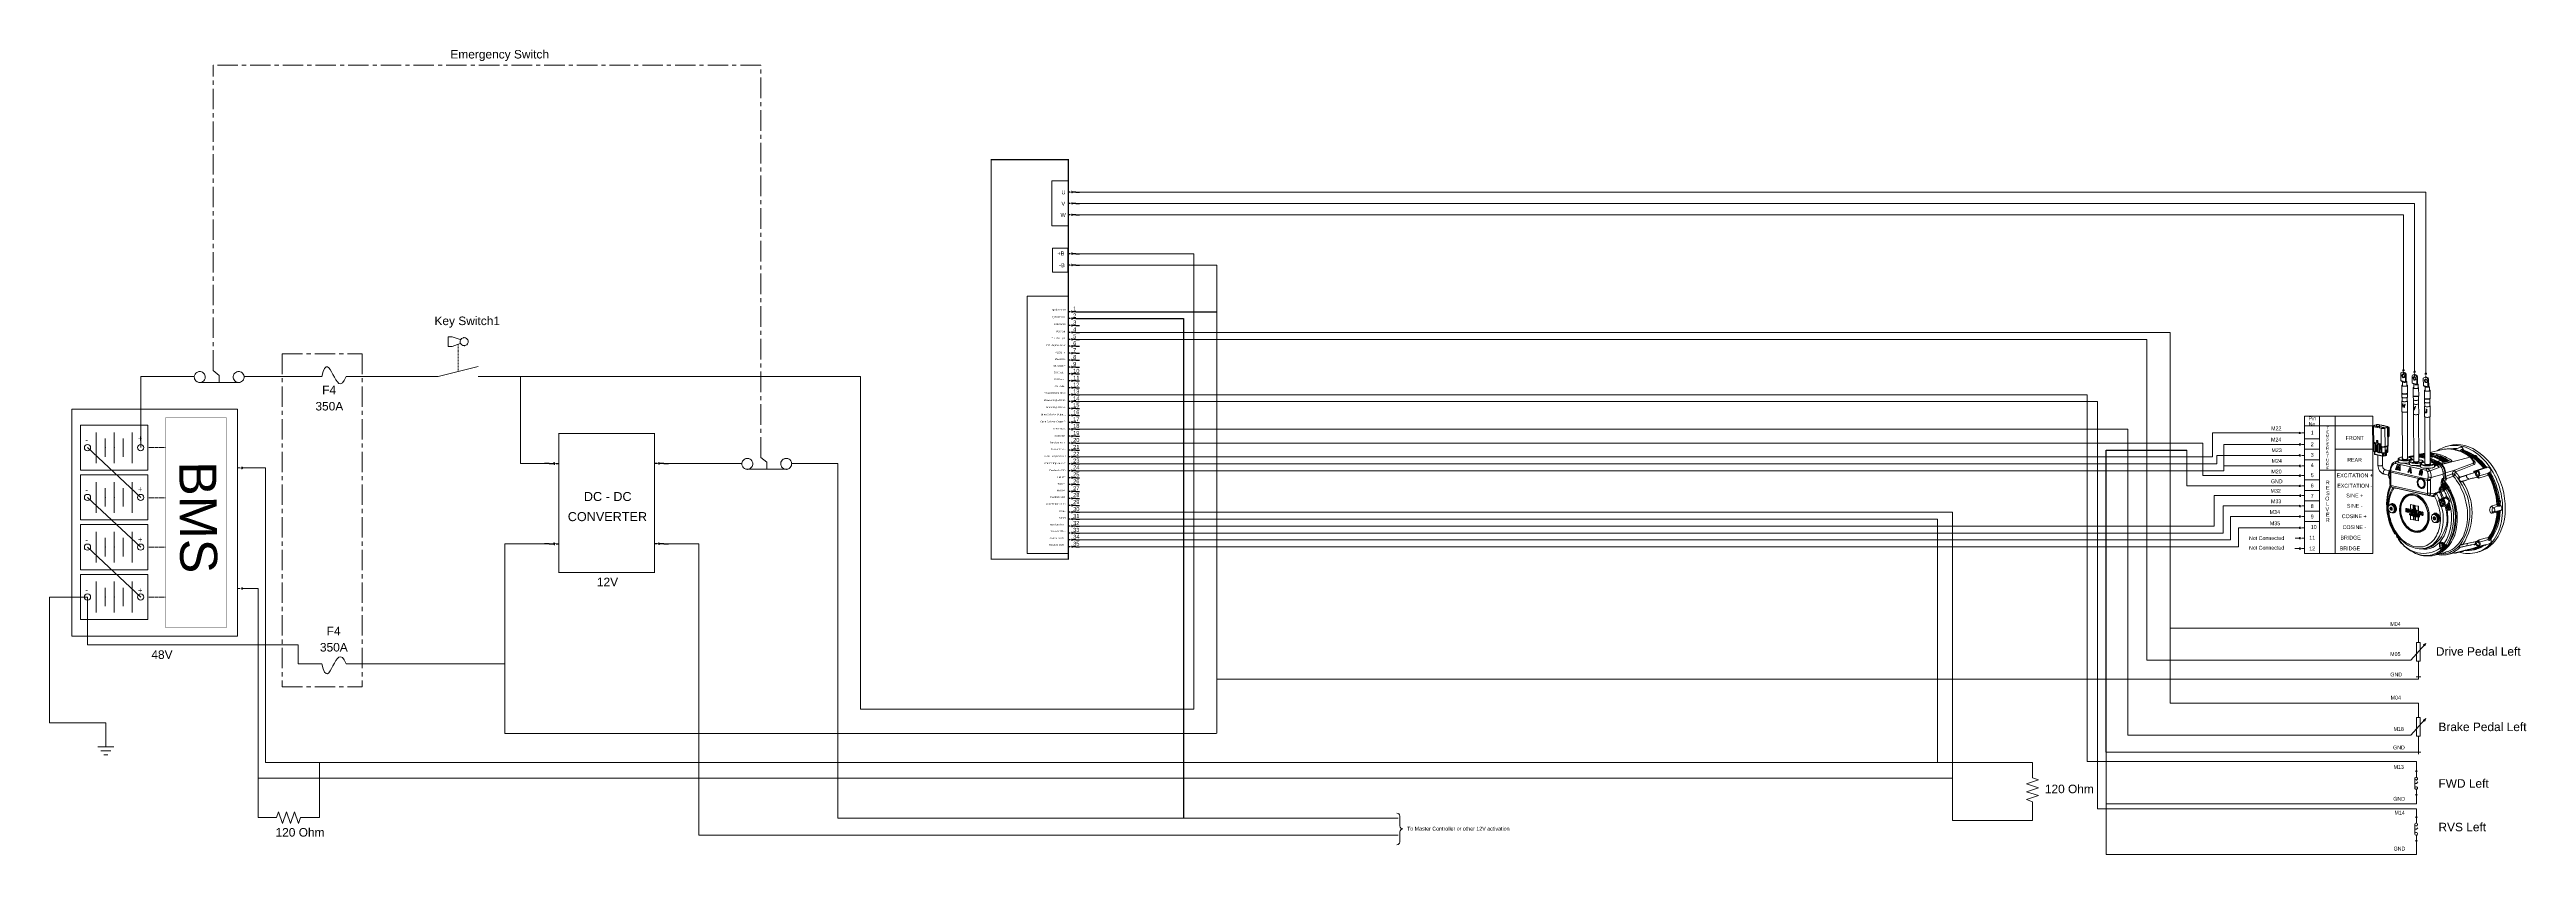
# Model space of a CAD drawing. Header units: inches. Extents: x 34 to 1574, y 72 to 573.
import ezdxf

# ---------------------------------------------------------------- set-up
doc = ezdxf.new("R2010")
doc.units = ezdxf.units.IN
doc.header["$MEASUREMENT"] = 0
for name, pattern in [('CENTERX2', [20.32, 12.7, -2.54, 2.54, -2.54]), ('DASH_DEFAULT_255_2_778_0_0', [0.9276, -0.3984, 0.5292]), ('DASHED', [0.75, 0.5, -0.25])]:
    doc.linetypes.add(name, pattern=pattern)
for name, color, linetype in [('CHANNELS', 40, 'Continuous'), ('CONNBLOCK', 3, 'Continuous'), ('DEFAULT_255_2_778', 255, 'Continuous'), ('DEFAULT_255_2_778_0_0', 255, 'DASH_DEFAULT_255_2_778_0_0'), ('DEFAULT_4_2_778', 4, 'Continuous'), ('FORMAT', 7, 'Continuous'), ('PDF_Geometry', 7, 'Continuous'), ('PDF_Text', 7, 'Continuous'), ('TEXT', 4, 'Continuous')]:
    doc.layers.add(name, color=color, linetype=linetype)
doc.styles.add('PDF Century Gothic', font='GOTHIC.TTF')
doc.styles.get("Standard").update_dxf_attribs({"font": 'arial.ttf'})

# ---------------------------------------------------------------- blocks, each defined once
blk = doc.blocks.new('*U10')
at = {"insert": (-2.7, 1.8), "char_height": 3.54, "attachment_point": 1}
blk.add_mtext_dynamic_manual_height_columns('-', width=5.416, gutter_width=17.7, heights=[0], dxfattribs=at)
blk = doc.blocks.new('*U11')
at = {"color": 0, "linetype": 'ByBlock', "lineweight": -2, "transparency": 16777216}
for p in [(0, 0), (0, -31.1), (0, -62.2), (0, -93.3)]:
    blk.add_blockref('*U10', p, dxfattribs=at)
blk = doc.blocks.new('*U12')
at = {"insert": (-2.7, 1.8), "char_height": 3.54, "attachment_point": 1}
blk.add_mtext_dynamic_manual_height_columns('+', width=5.303, gutter_width=17.7, heights=[0], dxfattribs=at)
blk = doc.blocks.new('*U13')
at = {"color": 0, "linetype": 'ByBlock', "lineweight": -2, "transparency": 16777216}
for p in [(0, 0), (0, -31.5), (0, -62.9), (0, -94.4)]:
    blk.add_blockref('*U12', p, dxfattribs=at)
blk = doc.blocks.new('*U14')
for p, q in [((1.6, 0.4), (2, 0.4)), ((-1.5, 0), (1.2, 0)), ((1.6, -0.4), (2, -0.4)), ((2.8, 0), (4.4, 0))]:
    blk.add_line(p, q)
blk.add_arc((1.6, 0), 0.419, 90, 270)
blk.add_trace([(2.8, -0.2), (2.8, 0.2), (1.6, -0.2), (1.6, 0.2)])
at = {"layer": 'CHANNELS'}
blk.add_line((-1.5, 0), (-4.4, 0), dxfattribs=at)
blk = doc.blocks.new('*U15')
at = {"color": 0, "linetype": 'ByBlock', "lineweight": -2, "transparency": 16777216}
for p in [(0, 0), (0, -50)]:
    blk.add_blockref('*U14', p, dxfattribs=at)
blk = doc.blocks.new('*U16')
for p, q in [((1.6, 0.4), (2, 0.4)), ((-1.5, 0), (1.2, 0)), ((1.6, -0.4), (2, -0.4)), ((2.8, 0), (4.4, 0))]:
    blk.add_line(p, q)
blk.add_arc((1.6, 0), 0.419, 90, 270)
blk.add_trace([(2.8, -0.2), (2.8, 0.2), (1.6, -0.2), (1.6, 0.2)])
at = {"layer": 'CHANNELS'}
blk.add_line((-1.5, 0), (-4.4, 0), dxfattribs=at)
blk = doc.blocks.new('*U17')
at = {"color": 0, "linetype": 'ByBlock', "lineweight": -2, "transparency": 16777216}
for p in [(0, 0), (0, -50)]:
    blk.add_blockref('*U16', p, dxfattribs=at)
blk = doc.blocks.new('*U20')
for p, q in [((-2.3, 0), (-3.5, 0)), ((-1.3, 0.3), (-1.6, 0.3)), ((1.2, 0), (-0.9, 0)), ((-1.3, -0.3), (-1.6, -0.3))]:
    blk.add_line(p, q)
blk.add_arc((-1.3, 0), 0.338, 270, 90)
blk.add_trace([(-2.3, 0.1), (-2.3, -0.1), (-1.3, 0.1), (-1.3, -0.1)])
at = {"layer": 'CHANNELS'}
blk.add_line((1.2, 0), (3.5, 0), dxfattribs=at)
blk = doc.blocks.new('*U21')
at = {"color": 0, "linetype": 'ByBlock', "lineweight": -2, "transparency": 16777216}
for p in [(0, 0), (0, -7.0738), (0, -14.1476)]:
    blk.add_blockref('*U20', p, dxfattribs=at)
blk = doc.blocks.new('*U22')
for p, q in [((-2.3, 0), (-3.5, 0)), ((-1.3, 0.3), (-1.6, 0.3)), ((1.2, 0), (-0.9, 0)), ((-1.3, -0.3), (-1.6, -0.3))]:
    blk.add_line(p, q)
blk.add_arc((-1.3, 0), 0.338, 270, 90)
blk.add_trace([(-2.3, 0.1), (-2.3, -0.1), (-1.3, 0.1), (-1.3, -0.1)])
at = {"layer": 'CHANNELS'}
blk.add_line((1.2, 0), (3.5, 0), dxfattribs=at)
blk = doc.blocks.new('*U23')
at = {"color": 0, "linetype": 'ByBlock', "lineweight": -2, "transparency": 16777216}
for p in [(0, 0), (0, -4.3), (0, -8.6), (0, -12.9), (0, -17.2), (0, -21.5), (0, -25.8), (0, -30.1), (0, -34.4), (0, -38.7), (0, -43), (0, -47.3), (0, -51.6), (0, -55.9), (0, -60.2), (0, -64.5), (0, -68.8), (0, -73.1), (0, -77.4), (0, -81.7), (0, -86), (0, -90.3), (0, -94.6), (0, -98.9), (0, -103.2), (0, -107.5), (0, -111.8), (0, -116.1), (0, -120.4), (0, -124.7), (0, -129), (0, -133.3), (0, -137.6), (0, -141.9), (0, -146.2)]:
    blk.add_blockref('*U22', p, dxfattribs=at)
blk = doc.blocks.new('*U24')
for p, q in [((-2.3, 0), (-3.5, 0)), ((-1.3, 0.3), (-1.6, 0.3)), ((1.2, 0), (-0.9, 0)), ((-1.3, -0.3), (-1.6, -0.3))]:
    blk.add_line(p, q)
blk.add_arc((-1.3, 0), 0.338, 270, 90)
blk.add_trace([(-2.3, 0.1), (-2.3, -0.1), (-1.3, 0.1), (-1.3, -0.1)])
at = {"layer": 'CHANNELS'}
blk.add_line((1.2, 0), (3.5, 0), dxfattribs=at)
blk = doc.blocks.new('*U25')
at = {"color": 0, "linetype": 'ByBlock', "lineweight": -2, "transparency": 16777216}
for p in [(0, 0), (0, -7.0738)]:
    blk.add_blockref('*U24', p, dxfattribs=at)

msp = doc.modelspace()

# ---------------------------------------------------------------- linework, layer by layer
at = {"color": 7, "linetype": 'CENTERX2', "lineweight": 5}
for p, q in [((476.1, 563), (135.7, 563)), ((135.7, 373.1), (135.7, 563)), ((476.1, 319.1), (476.1, 563))]:
    msp.add_line(p, q, dxfattribs=at)
at = {"color": 114, "lineweight": 5, "true_color": 0x139b48}
for p in [(674.4, 484.1), (1511.3, 374.2)]:
    msp.add_line(p, (1511.3, 484.1), dxfattribs=at)
at = {"color": 2, "lineweight": 5}
for p, q in [((674.4, 477), (1504.3, 477)), ((159.6, 312.6), (168.1, 312.6)), ((168.1, 312.6), (168.1, 129.4)), ((674.4, 280.7), (1207.6, 280.7)), ((1207.6, 280.7), (1207.6, 129.4)), ((168.1, 129.4), (1266.7, 129.4)), ((201.7, 95.1), (201.7, 129.4))]:
    msp.add_line(p, q, dxfattribs=at)
at = {"color": 152, "lineweight": 5, "true_color": 0x2776bb}
for p, q in [((674.4, 470), (1497.3, 470)), ((1497.3, 376.4), (1497.3, 470)), ((674.4, 392.5), (1337.8, 392.5)), ((1337.8, 392.5), (1337.8, 193.1)), ((1502, 193.1), (1337.8, 193.1))]:
    msp.add_line(p, q, dxfattribs=at)
at = {"color": 2, "lineweight": 5, "true_color": 0xf1eb1f}
msp.add_line((1504.3, 375.4), (1504.3, 477), dxfattribs=at)
at = {"color": 1, "lineweight": 5}
for p, q in [((674.4, 445.8), (745.3, 445.8)), ((745.3, 445.8), (745.3, 162.6)), ((172.3, 369.4), (201.4, 369.4)), ((201.4, 369.4), (203.3, 369.4)), ((257, 369.4), (218.3, 369.4)), ((317, 369.4), (538.1, 369.4)), ((326.7, 315.4), (326.7, 369.4)), ((538.1, 369.4), (538.1, 162.6)), ((538.1, 162.6), (745.3, 162.6))]:
    msp.add_line(p, q, dxfattribs=at)
at = {"color": 5, "lineweight": 5}
for p, q in [((674.4, 438.7), (759.7, 438.7)), ((759.7, 147.6), (759.7, 438.7)), ((1362.7, 323.7), (1362.7, 301.4)), ((1429.9, 301.4), (1362.7, 301.4)), ((317, 190.7), (317, 265.4)), ((317, 265.4), (341.7, 265.4)), ((418.8, 265.4), (437.5, 265.4)), ((437.5, 265.4), (437.5, 84.2)), ((33.9, 154), (33.9, 232.3)), ((57.5, 232.3), (33.9, 232.3)), ((57.5, 232.3), (57.5, 202.5)), ((57.5, 202.5), (188.5, 202.5)), ((188.5, 202.5), (188.5, 190.7)), ((188.5, 190.7), (201.4, 190.7)), ((219.9, 190.7), (317, 190.7)), ((317, 190.7), (317, 147.5)), ((1506.6, 181.2), (759.7, 181.2)), ((68.9, 154), (33.9, 154)), ((317, 147.5), (759.5, 147.5)), ((1505.2, 135.9), (1312.6, 135.9)), ((1312.6, 135.9), (1312.6, 103.6)), ((1505.4, 108.5), (1505.4, 103.6)), ((1505.4, 103.6), (1312.6, 103.6)), ((1312.6, 103.6), (1312.6, 72.2)), ((437.5, 84.2), (872.3, 84.2)), ((1505.4, 80), (1505.4, 72.2)), ((1505.4, 72.2), (1312.6, 72.2))]:
    msp.add_line(p, q, dxfattribs=at)
at = {"color": 5}
for p, q in [((674.4, 409.7), (759.7, 409.7)), ((1312.6, 181.2), (1312.6, 323.7)), ((1312.6, 323.7), (1362.7, 323.7)), ((1312.6, 135.9), (1312.6, 181.2))]:
    msp.add_line(p, q, dxfattribs=at)
at = {"color": 244, "true_color": 0x991b1e}
for p, q in [((674.4, 405.4), (738.8, 405.4)), ((738.8, 405.4), (738.8, 94.7))]:
    msp.add_line(p, q, dxfattribs=at)
at = {"color": 6, "lineweight": 5}
for p, q in [((674.4, 396.8), (1352.3, 396.8)), ((1352.3, 396.8), (1352.3, 213)), ((674.4, 328), (1372.6, 328)), ((1372.6, 328), (1372.6, 307.8)), ((1429.9, 307.8), (1372.6, 307.8)), ((1506.6, 213), (1352.3, 213)), ((1352.3, 213), (1352.3, 166.2)), ((1506.6, 166.2), (1352.3, 166.2))]:
    msp.add_line(p, q, dxfattribs=at)
at = {"lineweight": 5}
for p, q in [((1496.9, 373.3), (1496.9, 372.9)), ((1497.3, 376.4), (1497.3, 373.7)), ((1497.3, 372.1), (1497.3, 370.5)), ((1497.7, 373.3), (1497.7, 372.9)), ((1503.9, 372.4), (1503.9, 372)), ((1504.3, 375.4), (1504.3, 372.8)), ((1504.3, 371.1), (1504.3, 369.6)), ((1504.7, 372.4), (1504.7, 372)), ((1510.8, 371.2), (1510.8, 370.7)), ((1511.3, 374.2), (1511.3, 371.6)), ((1511.3, 369.9), (1511.3, 368.3)), ((1511.7, 371.2), (1511.7, 370.7)), ((90.6, 294.2), (57.5, 325.2)), ((1429.9, 334.3), (1432.5, 334.3)), ((1429.9, 327.2), (1432.5, 327.2)), ((1432.9, 334.7), (1433.3, 334.7)), ((1432.9, 333.9), (1433.3, 333.9)), ((1433, 327.7), (1433.4, 327.7)), ((1433, 326.8), (1433.4, 326.8)), ((1434.2, 334.3), (1435.7, 334.3)), ((1434.2, 327.2), (1435.8, 327.2)), ((152.3, 312.6), (150.8, 312.6)), ((153.6, 313), (153.2, 313)), ((153.6, 312.1), (153.2, 312.1)), ((156.6, 312.6), (154, 312.6)), ((1429.9, 320.4), (1432.5, 320.4)), ((1430, 313.8), (1432.6, 313.8)), ((1432.9, 320.8), (1433.4, 320.8)), ((1432.9, 319.9), (1433.4, 319.9)), ((1432.9, 308.2), (1433.4, 308.2)), ((1433, 314.2), (1433.4, 314.2)), ((1433, 313.3), (1433.4, 313.3)), ((1434.2, 320.4), (1435.7, 320.4)), ((1434.3, 313.8), (1435.8, 313.8)), ((90.6, 263.3), (57.5, 294.2)), ((1429.9, 307.8), (1432.5, 307.8)), ((1429.9, 301.4), (1432.5, 301.4)), ((1430, 295.4), (1432.6, 295.4)), ((1432.9, 307.3), (1433.4, 307.3)), ((1432.9, 301.8), (1433.4, 301.8)), ((1432.9, 301), (1433.4, 301)), ((1433.1, 295.8), (1433.5, 295.8)), ((1433.1, 294.9), (1433.5, 294.9)), ((1434.2, 307.8), (1435.7, 307.8)), ((1434.2, 301.4), (1435.7, 301.4)), ((1434.3, 295.4), (1435.9, 295.4)), ((1430, 288.9), (1432.6, 288.9)), ((1430, 282.3), (1432.6, 282.3)), ((1433, 289.3), (1433.4, 289.3)), ((1433, 288.4), (1433.4, 288.4)), ((1433, 282.7), (1433.4, 282.7)), ((1433, 281.9), (1433.4, 281.9)), ((1434.3, 288.9), (1435.8, 288.9)), ((1434.3, 282.3), (1435.8, 282.3)), ((90.6, 232.3), (57.5, 263.3)), ((1429.9, 275.3), (1432.5, 275.3)), ((1429.9, 262.4), (1432.5, 262.4)), ((1430, 268.8), (1432.6, 268.8)), ((1433, 275.7), (1433.4, 275.7)), ((1433, 274.9), (1433.4, 274.9)), ((1433, 269.3), (1433.4, 269.3)), ((1433, 268.4), (1433.4, 268.4)), ((1433, 262.8), (1433.4, 262.8)), ((1433, 261.9), (1433.4, 261.9)), ((1434.2, 275.3), (1435.8, 275.3)), ((1434.2, 268.8), (1435.8, 268.8)), ((1434.2, 262.4), (1435.8, 262.4)), ((152.3, 237.5), (150.8, 237.5)), ((153.6, 238), (153.2, 238)), ((153.6, 237.1), (153.2, 237.1)), ((156.6, 237.5), (154, 237.5))]:
    msp.add_line(p, q, dxfattribs=at)
at = {"color": 242, "lineweight": 5, "true_color": 0xcd2027}
for p, q in [((90.6, 325.2), (90.6, 369.4)), ((326.7, 315.4), (341.7, 315.4))]:
    msp.add_line(p, q, dxfattribs=at)
at = {"color": 7, "lineweight": 5}
for p, q in [((674.4, 358.1), (1300.7, 358.1)), ((1300.7, 129.9), (1300.7, 358.1)), ((1454.8, 324.2), (1478.4, 324.2)), ((1454.8, 311.2), (1478.4, 311.2)), ((1505.4, 129.9), (1300.7, 129.9)), ((1505.4, 124.3), (1505.4, 129.9))]:
    msp.add_line(p, q, dxfattribs=at)
at = {"color": 252, "lineweight": 5, "true_color": 0x939598}
for p, q in [((674.4, 353.8), (1307.1, 353.8)), ((1307.1, 100.6), (1307.1, 353.8)), ((1505.4, 100.6), (1307.1, 100.6)), ((1505.4, 96.1), (1505.4, 100.6))]:
    msp.add_line(p, q, dxfattribs=at)
at = {"color": 2, "linetype": 'DASHED', "lineweight": 5}
for p, q in [((95, 325.3), (105.8, 325.3)), ((95, 294), (105.8, 294)), ((95, 263.3), (105.8, 263.3)), ((95, 232.1), (105.8, 232.1))]:
    msp.add_line(p, q, dxfattribs=at)
at = {"color": 30, "lineweight": 5, "true_color": 0xf8991e}
for p, q in [((674.4, 336.6), (1326, 336.6)), ((1326, 336.6), (1326, 146.3)), ((1502, 146.3), (1326, 146.3))]:
    msp.add_line(p, q, dxfattribs=at)
at = {"color": 30, "lineweight": 5}
for p, q in [((1378.7, 319.4), (1378.7, 334.3)), ((1429.9, 334.3), (1378.7, 334.3)), ((674.4, 319.4), (1378.7, 319.4)), ((674.4, 315.1), (1381.3, 315.1)), ((1381.3, 315.1), (1381.3, 320.4)), ((1429.9, 320.4), (1381.3, 320.4))]:
    msp.add_line(p, q, dxfattribs=at)
at = {"color": 8, "lineweight": 5}
for p, q in [((1429.9, 327.2), (1385.6, 327.2)), ((1385.6, 310.8), (1385.6, 327.2)), ((674.4, 310.8), (1385.6, 310.8)), ((1430, 313.8), (1385.6, 313.8))]:
    msp.add_line(p, q, dxfattribs=at)
at = {"color": 244, "lineweight": 5, "true_color": 0x991b1e}
for p, q in [((418.8, 315.4), (448.8, 315.4)), ((510.8, 315.4), (524, 315.4)), ((524, 315.4), (524, 94.7)), ((524, 94.7), (872.3, 94.7))]:
    msp.add_line(p, q, dxfattribs=at)
at = {"color": 4, "lineweight": 5}
for p, q in [((1379.7, 276.4), (1379.7, 295.4)), ((1430, 295.4), (1379.7, 295.4)), ((674.4, 276.4), (1379.7, 276.4))]:
    msp.add_line(p, q, dxfattribs=at)
at = {"color": 3, "lineweight": 5}
for p, q in [((674.4, 285), (1216.9, 285)), ((1216.9, 285), (1216.9, 119.6)), ((159.6, 237.5), (163.7, 237.5)), ((163.7, 237.5), (163.7, 119.6)), ((163.7, 119.6), (1216.9, 119.6)), ((163.7, 119.6), (163.7, 95.1)), ((1216.9, 119.6), (1216.9, 93.3))]:
    msp.add_line(p, q, dxfattribs=at)
at = {"color": 67, "lineweight": 5, "true_color": 0x727430}
for p, q in [((1385.2, 272.1), (1385.2, 288.9)), ((1430, 288.9), (1385.2, 288.9)), ((674.4, 272.1), (1385.2, 272.1))]:
    msp.add_line(p, q, dxfattribs=at)
at = {"color": 217, "lineweight": 5, "true_color": 0x93278f}
for p, q in [((1389.8, 267.8), (1389.8, 282.3)), ((1430, 282.3), (1389.8, 282.3)), ((674.4, 267.8), (1389.8, 267.8))]:
    msp.add_line(p, q, dxfattribs=at)
at = {"color": 11, "lineweight": 5, "true_color": 0xf27172}
for p, q in [((674.4, 263.5), (1394.7, 263.5)), ((1394.7, 263.5), (1394.7, 275.3)), ((1429.9, 275.3), (1394.7, 275.3))]:
    msp.add_line(p, q, dxfattribs=at)
at = {"color": 0, "linetype": 'Continuous', "lineweight": 5}
for p, q in [((873.4, 89.9), (873.4, 96.1)), ((873.4, 80), (873.4, 86.3))]:
    msp.add_line(p, q, dxfattribs=at)
at = {"color": 85, "lineweight": 5, "true_color": 0x58ba48}
msp.add_line((1266.7, 93.3), (1216.9, 93.3), dxfattribs=at)
at = {"color": 2, "lineweight": 5, "true_color": 0xf1eb1f}
msp.add_lwpolyline([(657.5, 449.3), (666.9, 449.3), (666.9, 434.3), (657.5, 434.3)], close=True, dxfattribs=at)
at = {"color": 6, "lineweight": 5}
msp.add_lwpolyline([(47.7, 349.1), (150.8, 349.1), (150.8, 208), (47.7, 208)], close=True, dxfattribs=at)
at = {"color": 32, "lineweight": 5, "true_color": 0xcd6928, "const_width": 0.2}
msp.add_lwpolyline([(105.9, 343.8), (144, 343.8), (144, 213.3), (105.9, 213.3)], close=True, dxfattribs=at)
at = {"lineweight": 5}
for centre, radius, start, end in [((291.7, 391.1), 2.49, 159.6505, 180.083), ((291.7, 391.1), 2.51, 179.969, 190.6031), ((291.7, 391.1), 2.48, 190.6668, 249.5781), ((291.7, 391.1), 2.48, 100.667, 159.5796), ((291.7, 391.1), 2.49, 249.6494, 270.0829), ((291.7, 391.1), 2.51, 89.969, 100.6031), ((291.7, 391.1), 2.49, 69.6503, 90.0831), ((291.7, 391.1), 2.51, 269.969, 280.6025), ((291.7, 391.1), 2.48, 280.6653, 339.5775), ((291.7, 391.1), 2.48, 10.6655, 69.579), ((291.7, 391.1), 2.49, 339.6492, 0.0829), ((291.7, 391.1), 2.51, 359.969, 10.6025), ((127.3, 369.1), 3.43, 163.1858, 180.064), ((127.3, 369.1), 3.4, 108.8278, 163.0991), ((127.3, 369.1), 3.42, 91.4196, 108.7538), ((127.3, 369), 3.51, 89.9994, 91.476), ((127.3, 369.1), 3.43, 73.186, 90.0639), ((127.3, 369.1), 3.4, 18.8294, 73.0996), ((127.3, 369.1), 3.42, 1.4197, 18.7549), ((151.5, 369.1), 3.43, 163.1858, 180.064), ((151.5, 369.1), 3.4, 108.8278, 163.0991), ((151.5, 369.1), 3.42, 91.4196, 108.7538), ((151.5, 369), 3.51, 89.9994, 91.476), ((151.5, 369.1), 3.43, 73.186, 90.0639), ((151.5, 369.1), 3.4, 18.8294, 73.0996), ((151.5, 369.1), 3.42, 1.4197, 18.7549), ((1497.3, 373.3), 0.419, 0, 180), ((1504.3, 372.4), 0.419, 0, 180), ((1511.3, 371.2), 0.419, 0, 180), ((127.4, 369.1), 3.51, 179.9994, 181.476), ((127.3, 369.1), 3.42, 181.4196, 198.7536), ((127.3, 369.1), 3.4, 198.8272, 253.0976), ((127.3, 369.1), 3.43, 253.1849, 270.0639), ((127.3, 369.2), 3.51, 269.9992, 271.4763), ((127.3, 369.1), 3.42, 271.4198, 288.7546), ((127.3, 369.1), 3.4, 288.8288, 343.0981), ((127.3, 369.1), 3.43, 343.1851, 0.0639), ((127.2, 369.1), 3.51, 359.9992, 1.4763), ((151.6, 369.1), 3.51, 179.9994, 181.476), ((151.5, 369.1), 3.42, 181.4196, 198.7536), ((151.5, 369.1), 3.4, 198.8272, 253.0976), ((151.5, 369.1), 3.43, 253.1849, 270.0639), ((151.5, 369.2), 3.51, 269.9992, 271.4763), ((151.5, 369.1), 3.42, 271.4198, 288.7546), ((151.5, 369.1), 3.4, 288.8288, 343.0981), ((151.5, 369.1), 3.43, 343.1851, 0.0639), ((151.4, 369.1), 3.51, 359.9992, 1.4763), ((1432.9, 334.3), 0.419, 90, 270), ((1433, 327.2), 0.419, 90, 270), ((153.6, 312.6), 0.419, 270, 90), ((467.7, 315.1), 3.43, 163.1858, 180.064), ((467.8, 315.1), 3.51, 179.9994, 181.476), ((467.7, 315.1), 3.42, 181.4196, 198.7536), ((467.7, 315.1), 3.4, 108.8278, 163.0991), ((467.7, 315.1), 3.4, 198.8272, 253.0976), ((467.7, 315.1), 3.42, 91.4196, 108.7538), ((467.7, 315.1), 3.43, 253.1849, 270.0639), ((467.7, 315), 3.51, 89.9994, 91.476), ((467.7, 315.1), 3.43, 73.186, 90.0639), ((467.7, 315.2), 3.51, 269.9992, 271.4763), ((467.7, 315.1), 3.42, 271.4198, 288.7546), ((467.7, 315.1), 3.4, 18.8294, 73.0996), ((467.7, 315.1), 3.4, 288.8288, 343.0981), ((467.7, 315.1), 3.42, 1.4197, 18.7549), ((467.7, 315.1), 3.43, 343.1851, 0.0639), ((467.6, 315.1), 3.51, 359.9992, 1.4763), ((491.9, 315.1), 3.43, 163.1858, 180.064), ((492, 315.1), 3.51, 179.9994, 181.476), ((491.9, 315.1), 3.42, 181.4196, 198.7536), ((491.9, 315.1), 3.4, 108.8278, 163.0991), ((491.9, 315.1), 3.4, 198.8272, 253.0976), ((491.9, 315.1), 3.42, 91.4196, 108.7538), ((491.9, 315.1), 3.43, 253.1849, 270.0639), ((491.9, 315), 3.51, 89.9994, 91.476), ((491.9, 315.1), 3.43, 73.186, 90.0639), ((491.9, 315.2), 3.51, 269.9992, 271.4763), ((491.9, 315.1), 3.42, 271.4198, 288.7546), ((491.9, 315.1), 3.4, 18.8294, 73.0996), ((491.9, 315.1), 3.4, 288.8288, 343.0981), ((491.9, 315.1), 3.42, 1.4197, 18.7549), ((491.8, 315.1), 3.43, 343.1851, 0.0639), ((491.8, 315.1), 3.51, 359.9992, 1.4763), ((1432.9, 320.4), 0.419, 90, 270), ((1432.9, 307.8), 0.419, 90, 270), ((1433, 313.8), 0.419, 90, 270), ((1432.9, 301.4), 0.419, 90, 270), ((1433.1, 295.4), 0.419, 90, 270), ((1433, 288.9), 0.419, 90, 270), ((1433, 282.3), 0.419, 90, 270), ((1433, 275.3), 0.419, 90, 270), ((1433, 262.4), 0.419, 90, 270), ((1433, 268.8), 0.419, 90, 270), ((153.6, 237.5), 0.419, 270, 90), ((1505.3, 119.3), 0.82, 108.8272, 163.0976), ((1505.3, 119.3), 0.826, 163.1849, 180.0639), ((1505.3, 119.3), 0.845, 179.9992, 181.4763), ((1505.3, 119.3), 0.823, 181.4198, 198.7546), ((1505.3, 119.3), 0.82, 198.8288, 253.0981), ((1505.3, 113.5), 0.82, 108.8272, 163.0976), ((1505.3, 113.5), 0.826, 163.1849, 180.0639), ((1505.3, 113.5), 0.823, 181.4198, 198.7546), ((1505.3, 113.5), 0.845, 179.9992, 181.4763), ((1505.3, 113.5), 0.82, 198.8288, 253.0981), ((1505.3, 119.3), 0.823, 91.4196, 108.7536), ((1505.3, 119.4), 0.826, 253.1851, 270.0639), ((1505.3, 113.5), 0.823, 91.4196, 108.7536), ((1505.3, 113.5), 0.826, 253.1851, 270.0639), ((1505.3, 119.3), 0.826, 73.1858, 90.064), ((1505.3, 119.3), 0.845, 89.9994, 91.476), ((1505.3, 119.3), 0.823, 271.4197, 288.7549), ((1505.3, 119.4), 0.845, 269.9992, 271.4763), ((1505.3, 113.5), 0.826, 73.1858, 90.064), ((1505.3, 113.5), 0.845, 89.9994, 91.476), ((1505.3, 113.5), 0.823, 271.4197, 288.7549), ((1505.3, 113.6), 0.845, 269.9992, 271.4763), ((1505.3, 119.3), 0.82, 18.8278, 73.0991), ((1505.3, 113.5), 0.82, 18.8278, 73.0991), ((1505.3, 119.3), 0.82, 288.8294, 343.0996), ((1505.3, 113.5), 0.82, 288.8294, 343.0996), ((1505.3, 119.3), 0.823, 1.4196, 18.7538), ((1505.3, 119.3), 0.845, 359.9994, 1.476), ((1505.3, 119.3), 0.826, 343.186, 0.0639), ((1505.3, 113.5), 0.823, 1.4196, 18.7538), ((1505.3, 113.5), 0.845, 359.9994, 1.476), ((1505.3, 113.5), 0.826, 343.186, 0.0639), ((1505.3, 90.8), 0.82, 108.8272, 163.0976), ((1505.3, 90.8), 0.826, 163.1849, 180.0639), ((1505.3, 90.8), 0.823, 181.4198, 198.7546), ((1505.3, 90.8), 0.845, 179.9992, 181.4763), ((1505.3, 90.8), 0.82, 198.8288, 253.0981), ((1505.3, 85), 0.82, 108.8272, 163.0976), ((1505.3, 85), 0.826, 163.1849, 180.0639), ((1505.3, 85), 0.845, 179.9992, 181.4763), ((1505.3, 85), 0.823, 181.4198, 198.7546), ((1505.3, 85), 0.82, 198.8288, 253.0981), ((1505.3, 90.8), 0.823, 91.4196, 108.7536), ((1505.3, 90.8), 0.826, 253.1851, 270.0639), ((1505.3, 85), 0.823, 91.4196, 108.7536), ((1505.3, 85), 0.826, 253.1851, 270.0639), ((1505.3, 90.8), 0.826, 73.1858, 90.064), ((1505.3, 90.8), 0.845, 89.9994, 91.476), ((1505.3, 90.8), 0.823, 271.4197, 288.7549), ((1505.3, 90.8), 0.845, 269.9992, 271.4763), ((1505.3, 85), 0.826, 73.1858, 90.064), ((1505.3, 84.9), 0.845, 89.9994, 91.476), ((1505.3, 85), 0.823, 271.4197, 288.7549), ((1505.3, 85), 0.845, 269.9992, 271.4763), ((1505.3, 90.8), 0.82, 18.8278, 73.0991), ((1505.3, 85), 0.82, 18.8278, 73.0991), ((1505.3, 90.8), 0.82, 288.8294, 343.0996), ((1505.3, 85), 0.82, 288.8294, 343.0996), ((1505.3, 90.8), 0.823, 1.4196, 18.7538), ((1505.3, 90.8), 0.845, 359.9994, 1.476), ((1505.3, 90.8), 0.826, 343.186, 0.0639), ((1505.3, 85), 0.823, 1.4196, 18.7538), ((1505.3, 85), 0.845, 359.9994, 1.476), ((1505.3, 85), 0.826, 343.186, 0.0639)]:
    msp.add_arc(centre, radius, start, end, dxfattribs=at)
at = {"color": 0, "linetype": 'Continuous', "lineweight": 5}
for centre, start, end in [((871.6, 96.1), 0, 90.0001), ((871.6, 80), 269.9994, 359.9995), ((875.2, 89.9), 179.9999, 270), ((875.2, 86.3), 89.9997, 179.9998)]:
    msp.add_arc(centre, 1.79, start, end, dxfattribs=at)
at = {"lineweight": 5}
for points in [[(1497.1, 372.1), (1497.5, 372.1), (1497.1, 373.3), (1497.5, 373.3)], [(1504.2, 371.1), (1504.5, 371.1), (1504.2, 372.4), (1504.5, 372.4)], [(1511.1, 369.9), (1511.4, 369.9), (1511.1, 371.2), (1511.4, 371.2)], [(1434.2, 334.1), (1434.2, 334.5), (1432.9, 334.1), (1432.9, 334.5)], [(1434.2, 327.1), (1434.2, 327.4), (1433, 327.1), (1433, 327.4)], [(152.3, 312.7), (152.3, 312.4), (153.6, 312.7), (153.6, 312.4)], [(1434.2, 320.2), (1434.2, 320.5), (1432.9, 320.2), (1432.9, 320.5)], [(1434.3, 313.6), (1434.3, 313.9), (1433, 313.6), (1433, 313.9)], [(1434.2, 307.6), (1434.2, 307.9), (1432.9, 307.6), (1432.9, 307.9)], [(1434.2, 301.2), (1434.2, 301.6), (1432.9, 301.2), (1432.9, 301.6)], [(1434.3, 295.2), (1434.3, 295.5), (1433.1, 295.2), (1433.1, 295.5)], [(1434.3, 288.7), (1434.3, 289), (1433, 288.7), (1433, 289)], [(1434.3, 282.1), (1434.3, 282.4), (1433, 282.1), (1433, 282.4)], [(1434.2, 275.1), (1434.2, 275.5), (1433, 275.1), (1433, 275.5)], [(1434.2, 268.7), (1434.2, 269), (1433, 268.7), (1433, 269)], [(1434.2, 262.2), (1434.2, 262.5), (1433, 262.2), (1433, 262.5)], [(152.3, 237.7), (152.3, 237.4), (153.6, 237.7), (153.6, 237.4)]]:
    msp.add_trace(points, dxfattribs=at)
at = {"layer": 'CHANNELS', "lineweight": 5}
for p, q in [((156.6, 312.6), (159.6, 312.6)), ((156.6, 237.5), (159.6, 237.5))]:
    msp.add_line(p, q, dxfattribs=at)
at = {"layer": 'CONNBLOCK', "linetype": 'CENTERX2', "lineweight": 5}
for p, q in [((178.5, 383.6), (228.2, 383.6)), ((178.5, 383.6), (178.5, 176.5)), ((228.2, 383.6), (228.2, 176.5)), ((178.5, 176.5), (228.2, 176.5))]:
    msp.add_line(p, q, dxfattribs=at)
at = {"layer": 'CONNBLOCK', "lineweight": 5, "const_width": 0.75}
for points in [[(619.3, 504.3), (667.3, 504.3), (667.3, 255.8), (619.3, 255.8)], [(350.5, 334), (410, 334), (410, 247.5), (350.5, 247.5)]]:
    msp.add_lwpolyline(points, close=True, dxfattribs=at)
at = {"layer": 'CONNBLOCK', "color": 41, "lineweight": 5, "true_color": 0xf4ee51}
for points in [[(667.3, 491.1), (657, 491.1), (657, 463.1), (667.3, 463.1)], [(667.3, 419.3), (641.7, 419.3), (641.7, 259.3), (667.3, 259.3)]]:
    msp.add_lwpolyline(points, close=True, dxfattribs=at)
at = {"layer": 'DEFAULT_255_2_778', "lineweight": 5}
for p, q in [((284.3, 394.2), (281.8, 394.2)), ((281.8, 394.2), (281.8, 388)), ((281.8, 388), (284.3, 388)), ((289.2, 392.4), (284.3, 394.2)), ((284.3, 388), (289.2, 389.9)), ((291.7, 393.6), (291.7, 393.6)), ((135.7, 373.1), (139.4, 370.1)), ((139.4, 370.1), (139.4, 365.7)), ((300.4, 375.6), (275.6, 369.4)), ((123.9, 369.1), (123.9, 369.1)), ((127, 365.7), (151.8, 365.7)), ((148.1, 369.1), (148.1, 369.1)), ((275.6, 369.4), (257, 369.4)), ((319, 369.4), (300.4, 369.4)), ((448.8, 315.4), (464.3, 315.4)), ((464.3, 315.1), (464.3, 315.1)), ((467.4, 311.7), (492.2, 311.7)), ((476.1, 319.1), (479.8, 316.2)), ((479.8, 316.2), (479.8, 311.7)), ((488.5, 315.1), (488.5, 315.1)), ((510.8, 315.4), (495.3, 315.4)), ((1502, 193.1), (1510.7, 202.8)), ((1505.5, 204), (1507.8, 204)), ((1505.5, 192.5), (1505.5, 204)), ((1506.6, 213), (1506.6, 204)), ((1507.8, 204), (1507.8, 192.5)), ((1509.8, 202.7), (1511.3, 203.4)), ((1510.7, 201.9), (1509.8, 202.7)), ((1511.3, 203.4), (1510.7, 201.9)), ((1507.8, 192.5), (1505.5, 192.5)), ((1506.6, 182.8), (1506.6, 192.5)), ((1502, 146.3), (1510.7, 156.1)), ((1505.5, 157.3), (1507.8, 157.3)), ((1505.5, 145.7), (1505.5, 157.3)), ((1506.6, 166.2), (1506.6, 157.3)), ((1507.8, 157.3), (1507.8, 145.7)), ((1509.8, 155.9), (1511.3, 156.7)), ((1510.7, 155.1), (1509.8, 155.9)), ((1511.3, 156.7), (1510.7, 155.1)), ((63.9, 139.1), (73.9, 139.1)), ((68.9, 154), (68.9, 139.1)), ((1507.8, 145.7), (1505.5, 145.7)), ((1506.6, 136.1), (1506.6, 145.7)), ((65.8, 136.6), (72, 136.6)), ((67.7, 134.1), (70.1, 134.1)), ((1266.7, 129.4), (1266.7, 119.9)), ((1505.4, 123.9), (1505.4, 120.2)), ((1270.4, 118.7), (1263, 116.2)), ((1263, 116.2), (1270.4, 113.7)), ((1270.4, 113.7), (1263, 111.2)), ((1263, 111.2), (1270.4, 108.8)), ((1270.4, 108.8), (1263, 106.3)), ((1266.7, 119.9), (1270.4, 118.7)), ((1504.5, 119.4), (1504.5, 113.5)), ((1505.5, 116.4), (1504.5, 116.4)), ((1505.3, 120.2), (1505.3, 120.2)), ((1505.3, 114.3), (1505.3, 114.3)), ((1505.4, 109), (1505.4, 112.7)), ((1506.3, 117.3), (1505.5, 116.4)), ((163.7, 95.1), (175, 95.1)), ((175, 95.1), (176.3, 98.8)), ((176.3, 98.8), (178.7, 91.4)), ((178.7, 91.4), (181.2, 98.8)), ((181.2, 98.8), (183.7, 91.4)), ((183.7, 91.4), (186.2, 98.8)), ((186.2, 98.8), (188.7, 91.4)), ((188.7, 91.4), (189.9, 95.1)), ((189.9, 95.1), (201.7, 95.1)), ((1263, 106.3), (1266.7, 105)), ((1266.7, 105), (1266.7, 93.3)), ((1505.4, 95.3), (1505.4, 91.6)), ((1504.5, 90.9), (1504.5, 84.9)), ((1505.5, 87.9), (1504.5, 87.9)), ((1505.3, 91.6), (1505.3, 91.6)), ((1505.3, 85.8), (1505.3, 85.8)), ((1505.4, 80.4), (1505.4, 84.1)), ((1506.3, 88.8), (1505.5, 87.9))]:
    msp.add_line(p, q, dxfattribs=at)
at = {"layer": 'DEFAULT_255_2_778', "color": 1, "lineweight": 5}
for p, q in [((90.6, 369.4), (123.9, 369.4)), ((170.4, 369.4), (154.9, 369.4))]:
    msp.add_line(p, q, dxfattribs=at)
at = {"layer": 'DEFAULT_255_2_778_0_0', "lineweight": 5}
msp.add_line((288, 372.5), (288, 389.3), dxfattribs=at)
at = {"layer": 'DEFAULT_4_2_778', "color": 1, "lineweight": 5}
msp.add_line((172.3, 369.4), (169.2, 369.4), dxfattribs=at)
at = {"layer": 'DEFAULT_4_2_778', "lineweight": 5}
for p, q in [((1505.2, 182.7), (1508.1, 182.7)), ((1506.6, 181.2), (1506.6, 182.7)), ((1506.1, 123.9), (1504.6, 123.9)), ((1505.2, 135.9), (1508.1, 135.9)), ((1505.4, 124.7), (1505.4, 123.9)), ((1506.6, 134.5), (1506.6, 135.9)), ((1504.6, 109.3), (1506.1, 109.3)), ((1505.4, 108.5), (1505.4, 109.3)), ((1506.1, 95.3), (1504.6, 95.3)), ((1505.4, 96.1), (1505.4, 95.3)), ((1504.6, 80.7), (1506.1, 80.7)), ((1505.4, 80), (1505.4, 80.7))]:
    msp.add_line(p, q, dxfattribs=at)
at = {"layer": 'FORMAT', "lineweight": 5}
for p, q in [((201.4, 369.4), (203.1, 369.4)), ((218.3, 369.4), (219.9, 369.4)), ((53.2, 339.2), (94.9, 339.2)), ((53.2, 339.2), (53.2, 311.2)), ((94.9, 339.2), (94.9, 311.2)), ((62.8, 315.6), (62.8, 334.7)), ((68.5, 319.4), (68.5, 330.9)), ((74.1, 315.6), (74.1, 334.7)), ((53.2, 311.2), (94.9, 311.2)), ((53.2, 308.2), (94.9, 308.2)), ((53.2, 308.2), (53.2, 280.2)), ((94.9, 308.2), (94.9, 280.2)), ((62.8, 284.6), (62.8, 303.8)), ((68.5, 288.5), (68.5, 299.9)), ((74.1, 284.6), (74.1, 303.8)), ((53.2, 280.2), (94.9, 280.2)), ((53.2, 277.3), (94.9, 277.3)), ((53.2, 277.3), (53.2, 249.3)), ((94.9, 277.3), (94.9, 249.3)), ((62.8, 253.7), (62.8, 272.8)), ((68.5, 257.5), (68.5, 269)), ((74.1, 253.7), (74.1, 272.8)), ((53.2, 249.3), (94.9, 249.3)), ((53.2, 246.3), (94.9, 246.3)), ((53.2, 246.3), (53.2, 218.3)), ((62.8, 222.7), (62.8, 241.9)), ((68.5, 226.6), (68.5, 238)), ((74.1, 222.7), (74.1, 241.9)), ((94.9, 246.3), (94.9, 218.3)), ((53.2, 218.3), (94.9, 218.3))]:
    msp.add_line(p, q, dxfattribs=at)
at = {"layer": 'FORMAT', "color": 7, "linetype": 'Continuous', "lineweight": 5}
for p, q in [((79.7, 319.4), (79.7, 330.9)), ((85.3, 315.6), (85.3, 334.7)), ((79.7, 288.5), (79.7, 299.9)), ((85.3, 284.6), (85.3, 303.8)), ((79.7, 257.5), (79.7, 269)), ((85.3, 253.7), (85.3, 272.8)), ((79.7, 226.6), (79.7, 238)), ((85.3, 222.7), (85.3, 241.9)), ((201.4, 190.7), (203.1, 190.7)), ((218.3, 190.7), (219.9, 190.7))]:
    msp.add_line(p, q, dxfattribs=at)
at = {"layer": 'FORMAT', "lineweight": 5}
for centre in [(57.5, 325.2), (57.5, 294.2), (57.5, 263.3), (57.5, 232.3)]:
    msp.add_circle(centre, 1.92, dxfattribs=at)
at = {"layer": 'FORMAT', "color": 7, "linetype": 'Continuous', "lineweight": 5}
for centre in [(90.6, 325.2), (90.6, 294.2), (90.6, 263.3), (90.6, 232.3)]:
    msp.add_circle(centre, 1.92, dxfattribs=at)
at = {"layer": 'FORMAT', "color": 242, "lineweight": 5, "true_color": 0xcd2027}
msp.add_open_spline([(203.1, 369.4), (208.1, 389.4), (211.7, 352.7), (218.3, 369.4)], degree=3, dxfattribs=at)
at = {"layer": 'FORMAT', "color": 5, "linetype": 'Continuous', "lineweight": 5}
msp.add_open_spline([(203.1, 190.7), (208.1, 170.7), (211.7, 207.4), (218.3, 190.7)], degree=3, dxfattribs=at)
at = {"layer": 'FORMAT', "lineweight": 5}
for p in [(68.5, 325.2), (74.1, 325.2), (68.5, 294.2), (74.1, 294.2), (68.5, 263.3), (74.1, 263.3), (68.5, 232.3), (74.1, 232.3)]:
    msp.add_point(p, dxfattribs=at)
at = {"layer": 'PDF_Geometry', "lineweight": 5}
msp.add_line((1435.8, 344.8), (1435.8, 259.3), dxfattribs=at)
for points in [[(1499.2, 365.9), (1499, 366.4), (1499.1, 366.4), (1499.3, 366.3), (1499.4, 366.2), (1499.4, 366.1), (1499.2, 365.9), (1499.1, 365.9), (1499, 365.9), (1498.9, 365.9), (1498.6, 366.2), (1498.6, 370.7), (1498.3, 371.2), (1498, 371.6), (1497.5, 371.9), (1497.1, 372.1), (1496.7, 372.1), (1496.3, 372), (1496, 371.7), (1495.7, 371.4)], [(1495.7, 371.4), (1495.7, 366.9)], [(1499, 370.9), (1499, 366.4), (1498.6, 366.2), (1495.7, 366.9), (1496.1, 366.6), (1496.6, 366.4), (1496.7, 366.1)], [(1498.6, 370.7), (1499, 370.9), (1498.7, 371.4), (1498.4, 371.7), (1498, 372), (1497.6, 372.2), (1497.2, 372.2), (1496.9, 372.1), (1496.5, 372.1)], [(1497, 370.9), (1497, 370.8), (1496.9, 370.6), (1496.8, 370.2), (1496.8, 369.9), (1496.9, 369.6), (1497, 369.3), (1497.3, 369), (1497.5, 368.9), (1497.7, 368.8)], [(1506.1, 364.7), (1506.2, 364.4), (1506.1, 364.4), (1506.1, 364.3), (1505.9, 364.3), (1505.6, 364.7), (1505.6, 369.2), (1505.3, 369.7), (1505, 370), (1504.6, 370.3), (1504.2, 370.5), (1503.7, 370.5), (1503.3, 370.5), (1503, 370.2), (1502.8, 369.8)], [(1502.8, 369.8), (1502.8, 365.3)], [(1505.6, 369.2), (1506.1, 369.3), (1505.8, 369.8), (1505.4, 370.2), (1505, 370.5), (1504.6, 370.6), (1504.2, 370.7), (1504, 370.6), (1503.5, 370.5)], [(1497.8, 363.4), (1497.4, 363.5), (1497, 363.5), (1496.7, 363.6), (1496.4, 363.7), (1496.3, 363.8), (1496.3, 363.9), (1496.4, 364), (1496.7, 364.1), (1496.7, 364.2)], [(1496.3, 363.8), (1496.3, 359), (1496.3, 358.9), (1496.5, 358.8)], [(1497.8, 358.6), (1497.4, 358.6), (1497, 358.7), (1496.7, 358.8), (1496.5, 358.9), (1496.3, 359), (1496.3, 359)], [(1496.4, 358.8), (1496.4, 356.6), (1496.4, 356.5), (1496.5, 356.4), (1496.7, 356.3), (1497, 356.2), (1497.4, 356.1), (1497.9, 356.1)], [(1499.8, 358.8), (1499.7, 358.7), (1499.5, 358.6), (1499.2, 358.5), (1498.7, 358.5), (1498.3, 358.4), (1497.9, 358.4), (1497.4, 358.5), (1497, 358.5), (1496.7, 358.6), (1496.5, 358.7), (1496.4, 358.8)], [(1496.5, 354.2), (1496.4, 354.1), (1496.5, 354), (1496.7, 353.9), (1497, 353.8), (1497.3, 353.7), (1497.8, 353.7), (1498.2, 353.7), (1498.7, 353.7), (1499.2, 353.8), (1499.4, 353.8), (1499.7, 354), (1499.8, 354), (1499.8, 354.2), (1499.7, 354.2)], [(1497.8, 363.5), (1497.5, 363.5), (1497, 363.5), (1496.8, 363.6), (1496.6, 363.8), (1496.5, 363.8), (1496.5, 364), (1496.6, 364), (1496.7, 364.1)], [(1499.7, 358.7), (1499.7, 358.7), (1499.4, 358.6), (1499.2, 358.5), (1498.7, 358.5), (1498.3, 358.4), (1497.9, 358.4), (1497.4, 358.4), (1497, 358.5), (1496.8, 358.5), (1496.6, 358.7), (1496.5, 358.7)], [(1496.5, 356.4), (1496.5, 354.1), (1496.6, 354), (1496.8, 353.9), (1497, 353.8), (1497.4, 353.8), (1497.8, 353.7), (1498.2, 353.7), (1498.7, 353.8), (1499.1, 353.8), (1499.4, 353.9), (1499.6, 354), (1499.7, 354.1)], [(1498.9, 365.9), (1498.5, 365.8), (1498.1, 365.8), (1497.7, 365.8), (1497.3, 365.9), (1497, 365.9), (1496.8, 366), (1496.7, 366.1), (1496.7, 366.2), (1496.7, 363.6)], [(1499.4, 364.2), (1499.4, 364.1), (1499.7, 364), (1499.8, 363.9), (1499.8, 363.8), (1499.7, 363.7), (1499.4, 363.6), (1499.2, 363.5), (1498.7, 363.5), (1498.3, 363.4), (1497.8, 363.4)], [(1499.4, 364.1), (1499.5, 364), (1499.7, 364), (1499.7, 363.8), (1499.6, 363.8), (1499.4, 363.6), (1499.1, 363.5), (1498.7, 363.5), (1498.3, 363.5), (1497.8, 363.5)], [(1499.9, 359), (1499.7, 358.9), (1499.5, 358.8), (1499.2, 358.7), (1498.7, 358.6), (1498.3, 358.6), (1497.8, 358.6)], [(1497.9, 356.1), (1498.3, 356.1), (1498.8, 356.1), (1499.2, 356.2), (1499.5, 356.3), (1499.7, 356.4), (1499.8, 356.5), (1499.8, 356.6), (1499.8, 358.9)], [(1499.4, 363.7), (1499.4, 366.2)], [(1499.7, 358.7), (1499.7, 358.8), (1499.8, 358.9), (1499.9, 359), (1499.9, 363.9)], [(1499.7, 354.1), (1499.7, 356.4)], [(1506.1, 369.3), (1506.1, 364.7), (1505.6, 364.7), (1502.8, 365.3), (1503.2, 365.1), (1503.5, 364.8), (1503.7, 364.5)], [(1506.7, 357.2), (1506.8, 357.3), (1506.8, 357.3), (1506.9, 357.5), (1506.8, 362.3), (1506.7, 362.1), (1506.5, 362.1), (1506.1, 361.9), (1505.8, 361.9), (1505.3, 361.9), (1504.9, 361.9), (1504.4, 361.9), (1504, 361.9), (1503.7, 362), (1503.5, 362.1), (1503.3, 362.2), (1503.3, 362.3), (1503.5, 362.5), (1503.7, 362.6), (1503.7, 362.6)], [(1503.3, 362.3), (1503.3, 357.5)], [(1506.9, 357.5), (1506.8, 357.4), (1506.8, 357.3), (1506.5, 357.2), (1506.2, 357.1), (1505.8, 357.1), (1505.4, 357.1), (1504.9, 357.1), (1504.4, 357.1), (1504, 357.1), (1503.7, 357.2), (1503.5, 357.3), (1503.4, 357.4), (1503.3, 357.5)], [(1503.4, 357.5), (1503.4, 357.3), (1503.5, 357.2)], [(1503.4, 357.3), (1503.5, 355)], [(1506.4, 362.6), (1506.6, 362.5), (1506.7, 362.3), (1506.7, 362.3), (1506.6, 362.1), (1506.3, 362.1), (1506, 362), (1505.6, 361.9), (1505.2, 361.9), (1504.8, 361.9), (1504.4, 361.9), (1504, 362), (1503.7, 362.1), (1503.5, 362.2), (1503.5, 362.3), (1503.5, 362.4), (1503.7, 362.5)], [(1503.5, 355), (1503.5, 354.9), (1503.7, 354.7), (1504, 354.7), (1504.4, 354.6), (1504.8, 354.5), (1505.2, 354.5), (1505.7, 354.6), (1506.1, 354.7), (1506.4, 354.7), (1506.7, 354.8), (1506.8, 355), (1506.8, 355), (1506.8, 357.3)], [(1506.8, 357.3), (1506.7, 357.1), (1506.4, 357), (1506.1, 356.9), (1505.7, 356.9), (1505.2, 356.9), (1504.8, 356.9), (1504.3, 356.9), (1504, 357), (1503.7, 357.1), (1503.5, 357.1), (1503.5, 357.2)], [(1506.7, 357.1), (1506.6, 357.1), (1506.4, 357), (1506.1, 356.9), (1505.6, 356.9), (1505.2, 356.9), (1504.8, 356.9), (1504.4, 356.9), (1504, 356.9), (1503.7, 357.1), (1503.5, 357.1)], [(1503.5, 354.8), (1503.5, 352.6), (1503.6, 352.4), (1503.8, 352.3), (1504.1, 352.2), (1504.4, 352.2), (1504.9, 352.1), (1505.3, 352.1), (1505.7, 352.1), (1506.1, 352.2), (1506.4, 352.3), (1506.6, 352.4), (1506.8, 352.5), (1506.8, 352.6)], [(1505.9, 364.3), (1505.6, 364.3), (1505.1, 364.3), (1504.7, 364.3), (1504.4, 364.3), (1504, 364.4), (1503.8, 364.5), (1503.7, 364.5), (1503.7, 364.6), (1503.7, 362.1)], [(1504.1, 369.3), (1504.1, 369.3), (1503.9, 369), (1503.8, 368.7), (1503.8, 368.3), (1503.9, 368), (1504.1, 367.7), (1504.3, 367.4), (1504.6, 367.3), (1504.7, 367.3)], [(1506.2, 364.4), (1506.4, 364.5), (1506.4, 364.6), (1506.3, 364.7), (1506.1, 364.8), (1506.1, 364.8)], [(1506.4, 362.1), (1506.4, 364.6)], [(1506.4, 362.6), (1506.5, 362.6), (1506.7, 362.5), (1506.8, 362.3), (1506.8, 362.3)], [(1506.8, 352.6), (1506.8, 354.9)], [(1513.1, 363.2), (1513.3, 362.8), (1513.2, 362.8), (1513, 362.8), (1513, 362.8), (1512.6, 363.1), (1512.6, 367.6), (1512.3, 368.1), (1512, 368.5), (1511.6, 368.8), (1511.2, 368.9), (1510.8, 369), (1510.4, 368.8), (1510, 368.6), (1509.7, 368.3)], [(1509.7, 368.3), (1509.8, 363.8)], [(1513, 367.8), (1513.1, 363.2), (1512.6, 363.1), (1509.8, 363.8), (1510.2, 363.5), (1510.6, 363.3), (1510.8, 363), (1510.9, 362.9), (1511.1, 362.8), (1511.3, 362.7), (1511.8, 362.7), (1512.2, 362.7), (1512.5, 362.7), (1513, 362.8)], [(1511.8, 360.3), (1511.4, 360.3), (1511.1, 360.4), (1510.7, 360.4), (1510.5, 360.6), (1510.4, 360.7), (1510.4, 360.8), (1510.5, 360.9), (1510.7, 361), (1510.8, 361)], [(1510.4, 360.7), (1510.4, 355.9), (1510.4, 355.7), (1510.5, 355.6)], [(1511.9, 355.5), (1511.5, 355.5), (1511.1, 355.6), (1510.7, 355.7), (1510.5, 355.7), (1510.4, 355.9), (1510.4, 355.9)], [(1510.4, 355.7), (1510.4, 353.4), (1510.6, 353.3), (1510.8, 353.2), (1511.1, 353), (1511.5, 353), (1511.9, 353)], [(1512.6, 367.6), (1513, 367.8), (1512.8, 368.3), (1512.5, 368.6), (1512.1, 368.9), (1511.6, 369), (1511.2, 369.1), (1511, 369), (1510.5, 368.9)], [(1511.9, 360.3), (1511.5, 360.4), (1511.1, 360.4), (1510.8, 360.5), (1510.6, 360.6), (1510.5, 360.7), (1510.6, 360.8), (1510.7, 360.9), (1510.8, 360.9)], [(1513.8, 355.7), (1513.7, 355.6), (1513.5, 355.5), (1513.2, 355.4), (1512.8, 355.3), (1512.4, 355.3), (1511.9, 355.3), (1511.5, 355.3), (1511.1, 355.4), (1510.8, 355.4), (1510.6, 355.6), (1510.5, 355.7)], [(1510.6, 355.6), (1510.8, 355.4), (1511.1, 355.4), (1511.5, 355.3), (1511.9, 355.3), (1512.3, 355.3), (1512.8, 355.3), (1513.2, 355.4), (1513.5, 355.4), (1513.7, 355.6), (1513.9, 355.7), (1513.9, 355.9), (1513.9, 360.7)], [(1510.8, 363.1), (1510.8, 360.5)], [(1511.1, 367.7), (1511.1, 367.7), (1510.9, 367.4), (1510.9, 367.1), (1510.9, 366.8), (1510.9, 366.4), (1511.1, 366.2), (1511.3, 365.9), (1511.6, 365.7), (1511.7, 365.7)], [(1513.5, 361), (1513.5, 361), (1513.7, 360.9), (1513.9, 360.8), (1513.9, 360.7), (1513.7, 360.6), (1513.5, 360.4), (1513.2, 360.4), (1512.8, 360.3), (1512.3, 360.3), (1511.8, 360.3)], [(1513.5, 360.9), (1513.5, 360.9), (1513.7, 360.8), (1513.7, 360.7), (1513.6, 360.6), (1513.4, 360.5), (1513.1, 360.4), (1512.8, 360.4), (1512.3, 360.3), (1511.9, 360.3)], [(1513.9, 355.9), (1513.9, 355.9), (1513.7, 355.8), (1513.5, 355.7), (1513.2, 355.6), (1512.8, 355.5), (1512.3, 355.5), (1511.9, 355.5)], [(1511.9, 353), (1512.4, 353), (1512.8, 353), (1513.3, 353.1), (1513.5, 353.2), (1513.7, 353.3), (1513.8, 353.4), (1513.8, 355.7)], [(1513.3, 362.8), (1513.4, 362.9), (1513.5, 363.1), (1513.3, 363.1), (1513.1, 363.3)], [(1513.5, 360.5), (1513.5, 363.1)], [(1435.8, 344.8), (1445.2, 344.8), (1445.2, 338.7), (1445.2, 330.7), (1445.2, 324.2), (1445.2, 317.7), (1445.2, 311.2), (1445.2, 305.1), (1445.2, 298.6), (1445.2, 292.2), (1445.2, 285.7), (1445.2, 279.2), (1445.2, 272.7), (1445.2, 266.1), (1445.2, 259.3)], [(1445.4, 344.8), (1454.8, 344.8), (1454.8, 338.7), (1454.8, 330.7), (1454.8, 324.2), (1454.8, 317.7), (1454.8, 311.2), (1454.8, 305.1), (1454.8, 298.6), (1454.8, 292.2), (1454.8, 285.7), (1454.8, 279.2), (1454.8, 272.7), (1454.8, 266.1), (1454.8, 259.3)], [(1454.8, 344.8), (1478.4, 344.8), (1478.4, 338.7), (1478.4, 330.7), (1478.4, 324.2), (1478.4, 317.7), (1478.4, 311.2), (1478.4, 305.1), (1478.4, 298.6), (1478.4, 292.2), (1478.4, 285.7), (1478.4, 279.2), (1478.4, 272.7), (1478.4, 266.1), (1478.4, 259.3)], [(1481.1, 339.5), (1480.8, 339.6), (1480.6, 339.6), (1480.8, 339.5), (1480.3, 339.3), (1479.4, 339.1), (1478.6, 338.8), (1478.3, 338.7), (1478.2, 338.5), (1478.4, 338.3), (1478.8, 338.2)], [(1478.8, 338.8), (1478.6, 338.7), (1478.5, 338.5), (1478.7, 338.4), (1479, 338.3), (1481.3, 337.8), (1483.5, 337.3), (1484, 337.2), (1484.6, 337.2), (1485.2, 337.2), (1485.6, 337.3), (1486.5, 337.5), (1487.3, 337.8), (1487.5, 337.9), (1487.6, 338), (1487.4, 338.2), (1487.1, 338.3), (1487, 338.2), (1487, 338), (1487, 337.9), (1487, 337.8), (1487, 337.7), (1487, 337.7)], [(1480.6, 338.3), (1480.6, 338.4), (1480.6, 338.5), (1480.5, 338.7), (1480.5, 338.8), (1480.5, 338.9), (1480.5, 339), (1480.5, 339.2), (1480.4, 339.3), (1479.6, 339), (1478.8, 338.8), (1478.9, 338.7), (1478.9, 338.5), (1478.9, 338.5), (1478.9, 338.3)], [(1480.4, 339.3), (1480.9, 339.4), (1481.5, 339.4), (1482, 339.4), (1482.5, 339.3), (1484.9, 338.8), (1487.1, 338.3)], [(1487.9, 338), (1487.7, 338.1), (1487.6, 338.3), (1487.3, 338.3), (1485.1, 338.9), (1482.7, 339.4), (1482.3, 339.4), (1481.9, 339.5), (1481.5, 339.5), (1481, 339.5), (1480.8, 339.6), (1480.6, 339.6), (1480.6, 339.5), (1480.6, 339.5), (1480.6, 339.5), (1480.7, 339.4)], [(1482.5, 339.3), (1482.5, 339.2), (1482.5, 339), (1482.5, 339), (1482.5, 338.8), (1482.5, 338.7), (1482.5, 338.5), (1482.5, 338.5), (1482.5, 338.3)], [(1497, 351.9), (1496.6, 350.2), (1496.3, 352.8)], [(1496.4, 354.1), (1496.4, 352.8)], [(1496.6, 350.8), (1496.4, 352.7), (1496.6, 350.8), (1497, 352.4), (1497.8, 350.6)], [(1496.5, 352.7), (1496.4, 352.7)], [(1496.4, 352.3), (1496.4, 347.6), (1496.5, 347.5), (1496.7, 347.3), (1497, 347.3), (1497.4, 347.2), (1497.8, 347.2), (1498.3, 347.2), (1498.7, 347.2), (1499.2, 347.3), (1499.5, 347.3), (1499.7, 347.5), (1499.9, 347.6), (1499.9, 347.6)], [(1498.5, 352.3), (1498.5, 352.3), (1497.8, 349.9), (1497, 351.9), (1496.6, 350.2)], [(1496.6, 347.5), (1496.7, 318.3)], [(1498, 351.6), (1498.2, 352.3), (1497.7, 350.6), (1497, 352.4), (1497.1, 352.4), (1497, 352.4)], [(1497.8, 349.9), (1497.8, 349.9)], [(1498.2, 352.3), (1498.2, 352.3)], [(1499.9, 318.3), (1499.8, 347.5)], [(1499.9, 347.6), (1499.9, 354.1)], [(1503.5, 352.7), (1503.5, 352.6), (1503.5, 352.6), (1503.5, 352.4), (1503.7, 352.3), (1504, 352.2)], [(1503.5, 352.6), (1503.5, 346), (1503.5, 345.9), (1503.7, 345.8), (1504, 345.7), (1504.4, 345.7), (1504.9, 345.6), (1505.4, 345.6), (1505.8, 345.7), (1506.2, 345.7), (1506.6, 345.8), (1506.8, 345.9), (1506.8, 346), (1506.9, 346.1)], [(1504, 348.5), (1503.7, 349.8), (1503.5, 351.1), (1503.5, 351.1)], [(1503.6, 351.1), (1503.5, 351.1)], [(1503.5, 345.9), (1503.7, 316.7)], [(1504, 349), (1504.7, 350.8), (1504.8, 350.8)], [(1504.1, 348.5), (1504, 348.5)], [(1505, 350.8), (1504.9, 350.8)], [(1506.9, 346.1), (1506.8, 352.6)], [(1506.9, 316.8), (1506.8, 345.9)], [(1510.6, 351.1), (1510.5, 351.1), (1510.4, 350.9), (1510.5, 350.9), (1510.7, 350.7), (1511, 350.7), (1511.4, 350.6), (1511.8, 350.6), (1512.3, 350.6), (1512.8, 350.6), (1513.2, 350.7), (1513.5, 350.7), (1513.7, 350.8), (1513.9, 350.9), (1513.9, 351.1), (1513.7, 351.1)], [(1510.4, 351), (1510.5, 344.5), (1510.6, 344.3), (1510.7, 344.2), (1511.1, 344.2), (1511.4, 344.1), (1511.9, 344), (1512.3, 344), (1512.8, 344.1), (1513.2, 344.1), (1513.5, 344.2), (1513.8, 344.3), (1513.9, 344.5), (1513.9, 344.5)], [(1510.5, 353.3), (1510.6, 351), (1510.6, 350.9), (1510.6, 350.9), (1510.8, 350.7), (1511.1, 350.7), (1511.4, 350.6), (1511.8, 350.6), (1512.3, 350.6), (1512.8, 350.6), (1513.1, 350.7), (1513.5, 350.7), (1513.7, 350.9), (1513.7, 350.9), (1513.7, 351)], [(1510.6, 349.5), (1510.6, 349.5), (1510.6, 349.4), (1510.7, 349.4), (1510.7, 348), (1510.7, 347.6), (1510.8, 347.4), (1510.8, 347.3), (1510.9, 347.3), (1511, 347.1), (1511.1, 347.1), (1511.3, 347.1), (1511.3, 347.1)], [(1511.1, 346.8), (1510.9, 346.9), (1510.8, 347.1), (1510.6, 347.3), (1510.6, 347.5), (1510.6, 348), (1510.6, 349.5)], [(1510.6, 344.3), (1510.7, 315.1)], [(1510.8, 349.4), (1510.7, 349.4), (1510.7, 348), (1510.7, 347.6), (1510.7, 347.4), (1510.8, 347.3), (1510.9, 347.3), (1510.9, 347.1), (1511.1, 347.1), (1511.3, 347.1), (1511.4, 347.1), (1511.5, 347.3), (1511.6, 347.4), (1511.6, 347.8), (1511.6, 349.2), (1511.7, 349.2)], [(1510.8, 348), (1510.7, 348)], [(1511.1, 346.8), (1511.3, 346.8), (1511.4, 346.8), (1511.6, 346.9), (1511.7, 347.1), (1511.8, 347.2), (1511.8, 347.4), (1511.8, 347.8), (1511.8, 349.2), (1511.8, 349.2), (1511.7, 349.2), (1511.6, 349.2), (1511.7, 349.2), (1511.8, 349.2), (1511.8, 349.2), (1511.8, 347.8), (1511.8, 347.4), (1511.8, 347.3), (1511.7, 347.1), (1511.6, 347), (1511.5, 346.9)], [(1511.9, 349.2), (1511.8, 349.2)], [(1511.9, 347.8), (1511.8, 347.8)], [(1513.7, 351), (1513.7, 353.3)], [(1514, 315.1), (1513.8, 344.3)], [(1513.9, 344.5), (1513.9, 351)], [(1435.8, 338.7), (1454.8, 338.7), (1478.4, 338.7)], [(1436, 330.7), (1445.4, 330.7)], [(1436, 324.2), (1445.4, 324.2)], [(1478.2, 338.5), (1478.3, 327.2), (1478.3, 327.1), (1478.4, 326.8), (1478.5, 326.7), (1478.7, 326.6), (1478.9, 326.5)], [(1478.3, 327.2), (1478.3, 327.1), (1478.4, 327.1), (1478.4, 327), (1478.7, 326.9), (1478.9, 326.8)], [(1478.6, 326.6), (1478.7, 323.5), (1478.7, 323.2)], [(1479.4, 328.1), (1479, 328), (1478.9, 328), (1478.9, 327.9), (1478.9, 327.8), (1478.9, 327.8), (1478.9, 323), (1478.7, 323), (1478.7, 323.2), (1478.7, 323.2), (1478.7, 323.2), (1478.8, 323.1), (1478.9, 323)], [(1478.7, 323.5), (1478.8, 323.3), (1478.9, 323.2)], [(1483.4, 337.2), (1481.1, 337.7), (1478.8, 338.2), (1478.9, 327.8)], [(1479.9, 328), (1479.1, 328), (1479, 328), (1479, 327.9), (1478.9, 327.9), (1478.9, 327.8), (1478.9, 327.8)], [(1479.7, 327.6), (1478.9, 327.8), (1478.9, 322.9)], [(1479.1, 328), (1479.4, 328.1), (1480.2, 328)], [(1479.3, 328.1), (1479.4, 328.2), (1479.4, 328.3), (1479.5, 328.3), (1480.3, 328.2)], [(1479.5, 328.3), (1479.5, 328.2), (1479.5, 328.2), (1479.4, 328.1)], [(1479.7, 338.1), (1479.9, 338.1), (1480.1, 338.2), (1480.3, 338.3), (1480.6, 338.3), (1480.6, 337.9)], [(1479.9, 322.8), (1480.1, 323), (1479.7, 322.9), (1479.7, 327.6), (1479.7, 327.7), (1479.7, 327.8), (1479.7, 327.8), (1479.8, 327.9), (1479.9, 328), (1480.2, 328), (1480.3, 328.1), (1480.3, 328.2), (1480.3, 328.2), (1480.3, 327.6), (1480.3, 326.5), (1480.5, 326.5), (1480.7, 326.4), (1480.9, 326.3), (1481.1, 326.3), (1481.3, 326.3)], [(1480.1, 327.5), (1480.3, 327.6)], [(1480.2, 327.6), (1480.3, 322.9), (1480.2, 322.9), (1480.1, 327.5), (1480.1, 326.6), (1480.1, 326.4), (1480.1, 326.3), (1480.2, 322.9)], [(1480.2, 323), (1480.1, 323), (1480.1, 327.5)], [(1480.3, 326.5), (1480.3, 326.4), (1480.3, 326.3), (1480.4, 326.2), (1480.5, 326.1), (1480.6, 326.1), (1480.7, 326.1), (1481.3, 325.9)], [(1480.3, 322.8), (1480.3, 326.3)], [(1480.5, 329.2), (1480.5, 329.5), (1480.7, 329.6), (1480.7, 329.7), (1481.5, 329.6), (1481.5, 328.2), (1480.7, 328.4), (1480.7, 328.5)], [(1480.5, 329.5), (1481, 329.4), (1481.2, 329.4), (1481.2, 328.5)], [(1481.5, 328.2), (1481.5, 328.2), (1481.4, 328.2), (1481.3, 328.3), (1481.2, 328.5), (1481, 329.1), (1480.5, 329.2), (1480.7, 328.6), (1480.8, 328.5), (1480.8, 328.4), (1480.7, 328.4)], [(1480.6, 338.3), (1480.8, 338.3), (1481, 338.4), (1481.3, 338.4), (1481.5, 338.4), (1481.8, 338.4), (1482, 338.4), (1482.3, 338.4), (1482.5, 338.3)], [(1481.5, 329.6), (1481.4, 329.5), (1481.3, 329.5), (1481.3, 329.4), (1480.8, 329.6), (1480.8, 329.7), (1480.7, 329.7)], [(1480.7, 326.1), (1480.7, 322.8), (1481.3, 322.7)], [(1481, 329.1), (1481, 329.4)], [(1482, 322.2), (1482, 327.1), (1481.3, 327.3), (1481.3, 327.3), (1481.3, 327.4), (1481.3, 327.5), (1481.3, 327.5), (1481.4, 327.5), (1481.5, 327.6)], [(1481.5, 322.2), (1481.5, 322.2), (1481.5, 322.3), (1481.4, 322.3), (1481.4, 322.3), (1481.3, 322.5), (1481.3, 327.3)], [(1481.8, 327.7), (1481.8, 327.7), (1481.8, 327.8), (1481.9, 327.8), (1481.9, 327.9), (1482.7, 327.6), (1482.8, 327.5), (1482.9, 327.5), (1483, 327.3), (1483, 327.1), (1483, 325.9), (1483, 325.7), (1483.1, 325.6), (1483.2, 325.5), (1483.2, 325.5), (1483.2, 325.4), (1483.1, 325.4)], [(1482.4, 327.1), (1482.3, 327.1), (1482.3, 327.1), (1482.2, 327.1), (1482.1, 327.1), (1482, 327.1), (1482, 327.1), (1482.1, 327.2), (1482.2, 327.3), (1482.3, 327.3), (1482.3, 327.3), (1482.3, 327.2), (1482.4, 327.2), (1482.4, 327.1), (1482.4, 327.1)], [(1482.7, 327.6), (1482.7, 327.5), (1482.7, 327.5), (1482.6, 327.5), (1482.6, 327.4), (1482.7, 327.3), (1482.7, 327.3), (1482.7, 327.1), (1482.4, 327.1), (1482.5, 322.2), (1482.4, 322.2), (1482.4, 322.1), (1482.4, 322), (1482.3, 322)], [(1482.3, 322), (1483.1, 322.3), (1483.2, 322.3), (1483.2, 322.3), (1483.3, 322.3), (1483.4, 322.3), (1483.4, 322.4), (1483.4, 325.5)], [(1482.5, 337.5), (1482.5, 338.3), (1483, 338.2), (1483.7, 338.1), (1484.2, 338), (1484.8, 337.8), (1485.4, 337.7), (1485.9, 337.5), (1486.4, 337.5)], [(1482.5, 322.2), (1483.2, 322.4), (1483.1, 325.4), (1483, 325.4), (1482.9, 325.5), (1483, 325.5), (1483, 325.6), (1483, 325.6), (1483.1, 325.6)], [(1482.9, 325.5), (1482.8, 325.6), (1482.7, 325.9), (1482.7, 327.1), (1482.8, 327.1), (1482.9, 327.2), (1483, 327.2), (1483, 327.1)], [(1483, 325.9), (1482.9, 325.9), (1482.8, 325.9), (1482.7, 325.9)], [(1482.7, 322.2), (1483.9, 321.9), (1483.9, 322.1), (1484.4, 322), (1484.9, 322), (1485.5, 322), (1485.9, 322.2), (1485.9, 321.9), (1486.1, 322), (1486.1, 322.2), (1485.9, 322.2), (1485.9, 325.5), (1485.8, 325.5)], [(1488.4, 337.8), (1487.8, 337.9), (1488.4, 337.9), (1487.8, 337.9), (1487.5, 337.7), (1486.8, 337.5), (1485.8, 337.2), (1485.3, 337.1), (1484.6, 337.1), (1483.9, 337.1), (1483.4, 337.2), (1483.4, 325.9), (1483.4, 325.9), (1483.3, 325.9), (1483.2, 325.9), (1483.2, 325.9), (1483.1, 325.9), (1483, 325.9), (1483, 325.9)], [(1483.3, 325.5), (1483.2, 325.5), (1483.7, 325.4), (1483.9, 325.4), (1483.9, 325.4), (1484.1, 325.4), (1484.4, 325.4), (1484.6, 325.4), (1484.8, 325.4), (1485.3, 325.4), (1485.8, 325.5), (1485.8, 325.6), (1485.8, 325.6), (1485.9, 325.7), (1485.9, 325.9)], [(1483.9, 325.4), (1483.9, 322.1), (1483.2, 322.3)], [(1485.9, 325.9), (1485.6, 325.8), (1485.4, 325.8), (1485, 325.7), (1484.6, 325.7), (1484.4, 325.7), (1484, 325.7), (1483.7, 325.8), (1483.4, 325.9), (1483.4, 325.7), (1483.4, 325.6), (1483.4, 325.6), (1483.5, 325.5), (1483.6, 325.4), (1483.7, 325.4)], [(1485.8, 337.2), (1485.9, 325.9), (1486.1, 325.9), (1486.3, 326), (1486.5, 326), (1486.8, 326.1), (1487, 326.1), (1487.2, 326.2), (1487.4, 326.3), (1487.6, 326.3)], [(1487.6, 326.3), (1487.5, 326.3), (1487.5, 326.2), (1487.5, 326.1), (1487.5, 326.1), (1487.5, 326), (1487.4, 326), (1487.4, 325.9), (1487.3, 325.9), (1486.5, 325.7), (1485.9, 325.5)], [(1486.3, 323), (1486.8, 323.1), (1486.6, 323.1), (1486.3, 323), (1486.2, 323.5)], [(1486.9, 323.8), (1486.3, 323.6), (1486.8, 323.7), (1486.8, 323.1), (1486.8, 323.7)], [(1486.5, 323.7), (1486.6, 323.3), (1486.3, 323.2)], [(1486.3, 322.9), (1486.8, 323), (1486.3, 322.9), (1486.3, 323.6)], [(1486.5, 323.7), (1486.5, 323.5)], [(1486.6, 323.2), (1486.8, 323.1), (1486.8, 323.8)], [(1486.9, 323.7), (1486.9, 323.1)], [(1487.3, 325.9), (1487.3, 322.5), (1487.5, 322.7), (1487.6, 322.8), (1487.6, 326.1)], [(1487.5, 337.7), (1487.6, 326.3), (1487.7, 326.4), (1487.9, 326.5), (1487.9, 326.6), (1487.9, 326.6)], [(1487.5, 326), (1487.7, 326.1), (1487.8, 326.3), (1487.9, 326.4), (1487.9, 326.6), (1487.9, 331.9)], [(1487.8, 337.9), (1487.8, 337.8), (1487.8, 337.8), (1487.8, 332), (1488.1, 332), (1488.4, 332.5), (1488.4, 337.8), (1487.8, 337.8)], [(1487.8, 331.9), (1488.1, 331.9)], [(1488.2, 332), (1488.2, 332), (1488.5, 332.5), (1488.5, 337.8)], [(1488.5, 332.6), (1488.2, 332)], [(1488.5, 337.8), (1488.5, 332.6), (1488.7, 332.6)], [(1488.5, 332.5), (1488.5, 332.5)], [(1520.9, 323.9), (1520.7, 323.8), (1513.9, 322.1)], [(1530.2, 323.7), (1530, 323.7), (1529.7, 323.8), (1529.5, 323.9), (1529.3, 323.9), (1529.2, 324), (1529, 324), (1528.8, 324), (1527.3, 324.2), (1525.9, 324.4), (1524.5, 324.4), (1523.1, 324.2), (1521.7, 324), (1520.9, 323.8)], [(1539.3, 319.2), (1539.2, 319.2), (1539.1, 319.2), (1539, 319.2), (1538.8, 319.2), (1537.4, 320.2), (1535.9, 321.1), (1534.5, 322), (1533, 322.7), (1531.4, 323.2), (1529.9, 323.7), (1528.4, 324), (1526.9, 324.2), (1525.4, 324.4), (1523.9, 324.3), (1522.4, 324.2), (1521, 323.9), (1520.9, 323.9)], [(1525.5, 326.3), (1523.9, 325.9)], [(1530.7, 324.6), (1530.1, 324.7), (1528.5, 324.7), (1527.1, 324.5), (1526.1, 324.4)], [(1526.6, 324.4), (1528, 324.4), (1529.5, 324.4), (1530.2, 324.4)], [(1529.5, 324), (1529.5, 324), (1529.5, 324), (1529.6, 324), (1529.7, 324), (1529.8, 323.9), (1530.1, 323.9), (1531, 323.7), (1531.6, 323.5), (1531.9, 323.2)], [(1538.8, 319.2), (1539.2, 318.9), (1539.5, 318.5), (1539.8, 318.1), (1540.1, 317.7), (1540.4, 317.2), (1540.6, 316.7), (1540.7, 316.2), (1540.8, 315.6), (1541, 315.8), (1541.1, 315.8), (1541.2, 316.2), (1541, 316.6), (1540.9, 316.9), (1540.7, 317.5), (1540.3, 318.2), (1539.8, 318.7), (1539.3, 319.2), (1538.6, 319.7), (1537.3, 320.6), (1535.9, 321.4), (1534.5, 322.1), (1533, 322.8), (1531.6, 323.3), (1530.2, 323.7), (1530.2, 323.7)], [(1436, 317.7), (1445.4, 317.7)], [(1445.4, 311.2), (1454.8, 311.2)], [(1478.9, 322.9), (1478.9, 322.9), (1478.9, 322.8), (1479, 322.8), (1479.6, 322.6)], [(1479.7, 322.9), (1479.6, 322.8), (1478.9, 322.9), (1478.9, 322.8), (1479, 322.8), (1479, 322.8)], [(1479.4, 322.7), (1479.4, 321.2), (1479.4, 321.1), (1479.4, 321.1), (1479.5, 321), (1479.6, 321), (1484.4, 319.9)], [(1479.4, 321.2), (1479.4, 321.1), (1479.5, 321.1), (1484.4, 320.1), (1484.4, 320), (1484.5, 320), (1484.6, 320), (1484.7, 320), (1484.8, 320), (1484.9, 320), (1484.9, 320.1), (1485, 320.1)], [(1479.5, 322.6), (1479.5, 321.1), (1479.5, 321.1), (1479.6, 321)], [(1479.9, 322.7), (1479.7, 322.6), (1479.6, 322.6), (1479.6, 322.7), (1479.6, 322.8)], [(1479.9, 322.7), (1481.4, 322.3), (1482, 322.2), (1482.1, 322.2), (1482.2, 322.2), (1482.3, 322.2), (1482.3, 322.2), (1482.4, 322.2), (1482.5, 322.2)], [(1480, 323), (1480.1, 323), (1480.1, 323.1), (1480.1, 323), (1480.1, 323)], [(1480, 322.8), (1481.3, 322.5)], [(1480.7, 322.8), (1480.4, 322.8), (1480.2, 322.8)], [(1481.5, 322.2), (1482.2, 322), (1482.1, 322), (1482.1, 322.1), (1482, 322.2)], [(1482.1, 322), (1482.2, 322), (1482.3, 322), (1482.3, 322), (1482.4, 322)], [(1482.5, 322.1), (1484, 321.8), (1483.9, 321.8), (1483.9, 321.8), (1483.9, 321.9)], [(1483.1, 322.3), (1483.2, 322.3), (1483.2, 322.3)], [(1483.4, 322.4), (1483.3, 322.4), (1483.2, 322.4)], [(1483.9, 321.9), (1484.2, 321.8), (1484.4, 321.8), (1484.6, 321.8), (1484.9, 321.8), (1485.2, 321.8), (1485.5, 321.8), (1485.7, 321.9), (1485.9, 321.9)], [(1484, 321.8), (1484.4, 321.7), (1484.7, 321.7), (1484.9, 321.7), (1485.2, 321.7), (1485.4, 321.8), (1485.8, 321.8)], [(1484.3, 321.8), (1484.4, 320.1), (1484.4, 320), (1484.4, 319.9), (1484.5, 319.9), (1484.6, 319.9), (1484.9, 319.9), (1484.9, 319.9), (1485.6, 320.1), (1485.8, 320.1)], [(1484.4, 314.2), (1484.3, 319.9)], [(1485, 321.7), (1485, 320.1), (1485, 320), (1485, 319.9), (1484.9, 319.9)], [(1485, 320.1), (1485.7, 320.2), (1485.7, 321.8)], [(1485.8, 321.8), (1486.1, 321.8), (1486.1, 321.9), (1486.1, 321.9), (1486.1, 322), (1486.1, 322)], [(1485.9, 320.1), (1485.8, 320.1), (1485.8, 320.1), (1485.8, 320.1), (1485.9, 320.3), (1486, 320.2), (1486.1, 320.2)], [(1485.8, 320.1), (1486.2, 320.1)], [(1486.1, 320.4), (1486, 320.4), (1485.9, 320.4), (1485.9, 321.8)], [(1486.3, 320.3), (1486.2, 320.2), (1485.9, 320.1), (1486.1, 320.2), (1486.1, 320.3), (1486.1, 320.4)], [(1486.1, 322.2), (1487, 322.5), (1487.3, 322.5), (1487.3, 322.3), (1487, 322.3), (1487, 322.5)], [(1486.1, 321.8), (1486.1, 321.9), (1486.1, 321.9), (1486.1, 322)], [(1486.1, 321.9), (1486.1, 320.4), (1486.4, 320.4)], [(1486.1, 320.2), (1486.3, 320.3), (1486.3, 320.4), (1486.4, 320.4), (1486.4, 320.4)], [(1486.2, 322), (1486.2, 322.3)], [(1486.9, 323), (1486.3, 322.8)], [(1486.3, 320.2), (1486.3, 320.4)], [(1486.4, 322.3), (1486.4, 320.4), (1486.4, 322.2), (1486.5, 322.2), (1486.9, 322.1), (1486.9, 320.6), (1486.8, 320.6), (1486.8, 320.6), (1486.8, 320.5), (1486.8, 320.4), (1486.7, 320.4)], [(1486.4, 320.5), (1486.8, 320.6), (1486.8, 322.2)], [(1486.4, 320.4), (1486.7, 320.4)], [(1486.5, 322.2), (1486.6, 322.2), (1486.6, 322.3), (1486.6, 322.3)], [(1486.6, 323.3), (1486.6, 323.1)], [(1486.7, 322.3), (1486.6, 322.3), (1486.8, 322.3)], [(1486.8, 322.4), (1486.8, 322.3), (1486.9, 322.3), (1487, 322.3), (1487, 322.3), (1487, 322.2), (1487, 322.1)], [(1486.9, 322.1), (1486.8, 322.2), (1486.8, 322.3)], [(1487, 322.1), (1487.2, 322.2), (1487.3, 322.2), (1487.4, 322.3), (1487.5, 322.3), (1487.6, 322.5), (1487.6, 322.5), (1487.6, 322.8)], [(1487.6, 322.5), (1487.5, 322.5), (1487.4, 322.4), (1487.3, 322.3), (1487.3, 322.3), (1487.2, 322.2)], [(1490.9, 315.8), (1490.6, 315.4), (1490.2, 314.9), (1489.9, 314.2), (1489.5, 313.5), (1489.3, 312.7), (1489.2, 312.2), (1489, 310.8), (1488.9, 310.7), (1488.9, 310.1), (1488.9, 302.2)], [(1512.4, 296.9), (1512.3, 304.8), (1512.3, 305.1), (1512.4, 305.3), (1512.4, 305.6), (1489.4, 310.8), (1489.4, 310.5), (1489.4, 310.1), (1489.4, 309.9), (1489.2, 309.9), (1489.1, 310), (1488.9, 310.1), (1488.9, 310.1)], [(1489.6, 312), (1489.4, 310.8), (1489.3, 310.8), (1489.2, 310.8), (1489, 310.8)], [(1489.2, 312.2), (1489.2, 312.1), (1489.4, 312.1), (1489.5, 312.1), (1489.6, 312), (1489.9, 312.9), (1490.1, 313.6), (1490.6, 314.3), (1491.1, 314.9), (1490.9, 315.1), (1490.9, 315.2), (1490.8, 315.4), (1490.8, 315.5), (1490.8, 315.6), (1490.9, 315.7), (1490.9, 315.8)], [(1512.3, 304.8), (1509.9, 305.3), (1509.3, 305.9), (1508.5, 306.3), (1507.7, 306.3), (1506.9, 306), (1489.4, 309.9), (1489.4, 302)], [(1501, 315.8), (1500.9, 315.8), (1500.3, 315.7), (1499.5, 315.6), (1498.8, 315.6), (1498, 315.6), (1497.3, 315.6), (1496.3, 315.6), (1495.6, 315.6), (1495, 315.7), (1494.5, 315.9), (1494.1, 316.2), (1493.9, 316.3), (1493.1, 316.5), (1492.7, 316.6), (1492, 316.4), (1491.6, 316.2), (1491.1, 315.9), (1491, 315.7)], [(1511.3, 311.1), (1492.3, 315.3), (1492, 315.3), (1491.5, 315.2), (1491.1, 314.9)], [(1493.9, 316.3), (1493.8, 316.4), (1493.7, 316.6), (1493.7, 316.7), (1493.7, 316.8), (1493.8, 317), (1494, 317.1), (1492, 316.4)], [(1492.3, 315.3), (1492.3, 315.5), (1492.3, 315.7), (1492.5, 315.9), (1492.5, 316.1), (1492.7, 316.2), (1492.8, 316.3), (1493, 316.4), (1493.1, 316.5)], [(1493.6, 313.2), (1493, 311.4)], [(1493.7, 316.7), (1493.1, 316.5)], [(1493.6, 314.5), (1494.1, 314.4), (1494.1, 312.5)], [(1494, 317), (1493.9, 316.9), (1493.7, 316.7), (1493.7, 316.6)], [(1494.8, 318.9), (1494.5, 318.7), (1494.2, 318.5), (1494.1, 318.3), (1494, 318.1), (1494, 318), (1494, 316.5), (1494.1, 316.3), (1494.2, 316.1), (1494.5, 316), (1494.9, 315.8), (1495.4, 315.7)], [(1502.5, 318.1), (1502.5, 317.9), (1502.3, 317.7), (1502, 317.5), (1501.6, 317.4), (1501.1, 317.3), (1500.5, 317.2), (1499.9, 317), (1499.2, 317), (1498.5, 317), (1497.7, 317), (1497, 317), (1496.3, 317.1), (1495.7, 317.2), (1495.1, 317.3), (1494.7, 317.5), (1494.4, 317.6), (1494.2, 317.8), (1494, 318), (1494, 318)], [(1494.8, 312.9), (1494.2, 311.1)], [(1494.9, 314.2), (1495.4, 314.2), (1495.4, 310.8)], [(1499.9, 318.5), (1500, 318.5), (1500.1, 318.4), (1500, 318.2), (1499.9, 318.2), (1499.6, 318), (1499.2, 318), (1498.8, 317.9), (1498.4, 317.9), (1497.9, 317.9), (1497.5, 318), (1497.1, 318), (1496.8, 318.1), (1496.6, 318.2), (1496.5, 318.3), (1496.6, 318.5), (1496.7, 318.5)], [(1498.4, 317.9), (1498, 317.9), (1497.6, 318), (1497.3, 318), (1497, 318), (1496.8, 318.1), (1496.8, 318.2)], [(1497.3, 315.6), (1500.9, 314.7), (1501.1, 314.6), (1501.6, 314.4), (1502, 314.2), (1502.6, 314.1), (1503.2, 314), (1504.3, 314), (1508, 313.2)], [(1499.8, 318.2), (1499.7, 318.1), (1499.4, 318), (1499.2, 318), (1498.8, 317.9), (1498.4, 317.9)], [(1503.7, 320.1), (1503.2, 320.1), (1501.7, 319.8), (1500.8, 319.6), (1499.9, 319.3), (1500.8, 319.6), (1502.3, 319.9), (1503.7, 320), (1502.3, 319.9), (1500.8, 319.6), (1499.9, 319.3), (1500.4, 319.2), (1501, 319.1)], [(1499.9, 319.3), (1501.1, 319.5), (1503, 319.8), (1503.7, 319.8)], [(1501.5, 311.7), (1500.6, 309.7)], [(1500.9, 314.7), (1500.8, 314.9), (1500.7, 315.1), (1500.8, 315.4), (1500.9, 315.6), (1501, 315.6)], [(1501.1, 315.4), (1500.9, 315.2), (1500.7, 315.1)], [(1503.7, 319.4), (1502.2, 319.4), (1500.9, 319.2)], [(1502.5, 317.5), (1502.5, 318.1), (1502.5, 318.2), (1502.5, 318.4), (1502.3, 318.6), (1502, 318.7), (1501.7, 318.9), (1501.2, 319.1), (1501, 319.1)], [(1501.8, 317.3), (1501.5, 317.1), (1501.2, 317), (1501.1, 316.8), (1501, 316.6), (1501, 316.5), (1501.1, 314.9)], [(1509.6, 316.6), (1509.5, 316.3), (1509.3, 316.2), (1509, 316), (1508.6, 315.8), (1508.1, 315.7), (1507.5, 315.6), (1506.9, 315.5), (1506.2, 315.4), (1505.4, 315.4), (1504.7, 315.4), (1504, 315.5), (1503.3, 315.6), (1502.8, 315.6), (1502.2, 315.8), (1501.8, 315.9), (1501.4, 316.1), (1501.1, 316.2), (1501.1, 316.4), (1501, 316.5)], [(1501.5, 312.7), (1501.9, 312.7), (1502.3, 309.4)], [(1506.9, 317), (1507, 316.9), (1507.1, 316.8), (1507.1, 316.7), (1506.9, 316.6), (1506.6, 316.5), (1506.3, 316.4), (1505.9, 316.3), (1505.4, 316.3), (1504.9, 316.3), (1504.5, 316.3), (1504.1, 316.4), (1503.8, 316.6), (1503.6, 316.6), (1503.5, 316.8), (1503.5, 316.8), (1503.7, 317)], [(1505.4, 316.3), (1505, 316.3), (1504.6, 316.3), (1504.2, 316.4), (1504, 316.5), (1503.8, 316.6), (1503.7, 316.6), (1503.8, 316.6)], [(1508, 314.3), (1508, 314.3), (1507.3, 314.2), (1506.6, 314.1), (1505.8, 314), (1505.1, 314), (1504.3, 314)], [(1506.8, 316.6), (1506.8, 316.6), (1506.7, 316.6), (1506.5, 316.5), (1506.2, 316.4), (1505.9, 316.3), (1505.4, 316.3), (1505.4, 316.3)], [(1507.5, 321.1), (1507.4, 321), (1507.5, 321), (1507.5, 321), (1507.5, 320.9), (1507.5, 320.9), (1507.5, 320.9), (1507.4, 320.8), (1507.3, 320.7), (1507.3, 320.7), (1507.2, 320.7), (1507, 320.6), (1506.9, 320.6), (1506.9, 320.6), (1506.9, 320.5), (1507, 320.5), (1507, 320.6)], [(1507.1, 320.7), (1507, 320.7), (1506.9, 320.7), (1507, 320.7), (1507.1, 320.7), (1507.1, 320.7), (1507.2, 320.7), (1507.2, 320.9), (1507.1, 320.9), (1507.1, 320.9), (1506.9, 320.8), (1507, 320.9), (1507.1, 320.9), (1506.9, 320.8), (1507.1, 320.9)], [(1506.9, 320.6), (1507.1, 320.7), (1507.3, 320.7), (1507.3, 320.8), (1507.4, 320.8), (1507.5, 320.8)], [(1507.2, 320.6), (1507.1, 320.5), (1507.1, 320.5), (1507, 320.5), (1506.9, 320.5)], [(1510.7, 319.7), (1509.4, 319.9), (1507.8, 320.2), (1506.9, 320.3)], [(1506.9, 319.7), (1507.1, 319.7), (1509.2, 319.3), (1510.7, 318.8)], [(1510.7, 318.4), (1510.2, 318.6), (1508.6, 319), (1507, 319.3), (1506.9, 319.3)], [(1508.3, 311.3), (1508.5, 311.3), (1508.7, 311.2), (1509, 311), (1509, 310.6), (1509, 310.2), (1509, 309.8), (1508.7, 307.9), (1508.2, 308), (1508.6, 310.1), (1508.6, 310.3), (1508.6, 310.6), (1508.5, 310.7), (1508.4, 310.8), (1508.2, 310.7), (1508.1, 310.7), (1508, 310.6), (1507.9, 310.4), (1507.9, 310.1), (1507.5, 308.2), (1507.1, 308.2), (1507.4, 310.1), (1507.5, 310.7), (1507.8, 311.1), (1508.1, 311.3), (1508.2, 311.3)], [(1507.3, 320.7), (1507.2, 320.7), (1507.2, 320.9), (1507.3, 320.9)], [(1507.2, 320.5), (1507.2, 320.6), (1507.2, 320.6), (1507.2, 320.5), (1507.2, 320.6), (1507.4, 320.7), (1507.5, 320.5)], [(1507.6, 321), (1507.5, 321), (1507.6, 321), (1507.7, 321.1), (1507.8, 321.1), (1507.5, 321), (1507.5, 321), (1507.4, 321), (1507.3, 321), (1507.3, 320.8)], [(1507.3, 321), (1507.4, 320.8)], [(1507.5, 320.6), (1507.4, 320.6), (1507.3, 320.5), (1507.3, 320.5), (1507.3, 320.6), (1507.5, 320.7), (1507.5, 320.7), (1507.6, 320.7), (1507.7, 320.7), (1507.8, 320.7), (1508, 320.8), (1507.9, 320.8), (1507.8, 320.7), (1507.7, 320.7), (1507.6, 320.7), (1507.5, 320.7)], [(1507.4, 321), (1507.5, 320.9)], [(1508, 321.1), (1507.8, 321.1), (1507.7, 321.1), (1507.6, 321.1), (1507.8, 321.1), (1507.9, 321.1), (1507.9, 320.9), (1507.8, 320.9), (1507.8, 320.9), (1507.7, 320.9), (1507.7, 321), (1507.7, 321.1), (1507.7, 320.9), (1507.7, 320.9), (1507.7, 321.1), (1507.6, 321.1), (1507.5, 321)], [(1507.5, 321), (1507.6, 320.9)], [(1507.8, 320.6), (1507.8, 320.6), (1507.7, 320.6), (1507.6, 320.5), (1507.5, 320.5), (1507.5, 320.7), (1507.6, 320.8), (1507.8, 320.8), (1507.9, 320.8), (1508, 320.8)], [(1507.9, 320.8), (1507.8, 320.8), (1507.8, 320.8), (1507.7, 320.8), (1507.6, 320.7), (1507.7, 320.7)], [(1508.2, 310.7), (1508.2, 310.7), (1508.1, 310.6), (1508, 310.4), (1508, 310.1), (1507.6, 308.2)], [(1512.8, 312.5), (1512.3, 312.5), (1511.8, 312.4), (1511.3, 312.5), (1510.3, 312.5), (1509.7, 312.5), (1509, 312.6), (1508.5, 312.8), (1508.2, 313), (1508, 313.2), (1507.8, 313.4), (1507.7, 313.6), (1507.8, 313.8), (1508, 314), (1508, 314.1)], [(1508, 321.1), (1507.8, 321.1), (1507.8, 320.9)], [(1508.5, 320.9), (1508.2, 320.7), (1508.2, 320.6), (1508.1, 320.6), (1508.1, 320.7), (1508.1, 320.6), (1508, 320.6), (1507.9, 320.7), (1507.9, 320.6), (1507.9, 320.6), (1507.8, 320.7), (1508.2, 320.9)], [(1507.9, 320.6), (1507.8, 320.7)], [(1508, 313.8), (1507.8, 313.7), (1507.8, 313.5)], [(1508.3, 320.9), (1508.1, 320.8), (1508, 320.8), (1507.9, 320.7)], [(1508.4, 321.1), (1508.3, 321.1), (1508.3, 321.1), (1508.3, 321), (1508.2, 320.9), (1508.2, 320.9), (1508.1, 320.9), (1508, 320.9), (1508, 320.9), (1508, 321), (1508, 321.1), (1508, 321.1), (1508, 321.1), (1508.1, 321.1), (1508, 321.1), (1508, 321.1), (1508, 321.1), (1508.1, 321.1), (1508.2, 321.1), (1508.2, 321.1), (1508.3, 321.1), (1508.4, 321.1), (1508.7, 321.2), (1508.7, 321.1), (1508.7, 321.1), (1508.6, 321.1)], [(1508.4, 321), (1508.4, 321.1), (1508.6, 321.2), (1508.5, 321.2), (1508.1, 321.1), (1508.2, 321.1), (1508.2, 321.1), (1508.1, 321.1), (1508, 321.1), (1508.1, 321.1), (1508.2, 320.9)], [(1508.1, 320.9), (1508, 321.1), (1508.1, 321), (1508.1, 320.9), (1508.2, 320.9), (1508.2, 320.9), (1508.2, 321), (1508.3, 321), (1508.4, 321.1), (1508.5, 321.1), (1508.5, 321.1), (1508.5, 321), (1508.5, 321), (1508.3, 321), (1508.3, 320.8)], [(1508.1, 321.1), (1508.1, 321), (1508.1, 320.9), (1508.2, 321), (1508.2, 321), (1508.1, 321), (1508.1, 320.9), (1508, 320.9), (1508.1, 320.8), (1508.3, 320.8), (1508.5, 320.9)], [(1508, 321.1), (1508, 320.9)], [(1508.5, 320.6), (1508.4, 320.6), (1508.2, 320.6), (1508.1, 320.6), (1508.1, 320.7), (1508.2, 320.8), (1508, 320.8), (1508.1, 320.7), (1508.1, 320.6)], [(1509.6, 316), (1509.6, 316.6), (1509.6, 316.6), (1509.5, 316.8), (1509.3, 317), (1509.1, 317.2), (1508.7, 317.4), (1508.2, 317.5), (1508, 317.5)], [(1508.8, 315.7), (1508.5, 315.6), (1508.2, 315.4), (1508.1, 315.1), (1508, 314.9), (1508, 313.4)], [(1515.1, 312.5), (1515.4, 312.7), (1515.9, 312.8), (1516.2, 313), (1516.5, 313.1), (1516.6, 313.3), (1516.6, 313.4), (1516.6, 315), (1516.6, 314.8), (1516.4, 314.6), (1516.1, 314.4), (1515.6, 314.3), (1515.2, 314.2), (1514.5, 314), (1513.9, 313.9), (1513.2, 313.9), (1512.5, 313.9), (1511.8, 313.9), (1511.1, 313.9), (1510.4, 313.9), (1509.7, 314.1), (1509.2, 314.2), (1508.7, 314.4), (1508.4, 314.5), (1508.2, 314.6), (1508, 314.9), (1508, 314.9)], [(1510.7, 321.7), (1510.6, 321.7), (1508.6, 321.3), (1508.5, 321.2), (1508.3, 321.1), (1508.3, 321.1), (1508.3, 321), (1508.2, 321)], [(1508.3, 321), (1508.3, 321.1), (1508.2, 321.1), (1508.2, 321.1), (1508.2, 321)], [(1508.2, 321.1), (1508.2, 320.9)], [(1508.5, 321.1), (1508.4, 321.1), (1508.4, 321), (1508.3, 321), (1508.4, 321), (1508.5, 321), (1508.7, 321.1), (1508.8, 321.1), (1508.7, 321), (1508.6, 321), (1508.5, 321), (1508.5, 321), (1508.6, 321), (1508.4, 320.9), (1508.4, 320.9), (1508.4, 320.8), (1508.4, 320.9), (1508.4, 320.8)], [(1508.4, 311.3), (1508.5, 311.3), (1508.7, 311.2), (1509, 311), (1509.1, 310.6), (1509.1, 310.2), (1509.1, 309.8), (1508.7, 307.9)], [(1508.9, 320.9), (1508.9, 321), (1508.9, 321.1), (1508.7, 321), (1508.6, 321), (1508.5, 321), (1508.5, 320.9), (1508.5, 320.8)], [(1508.8, 320.9), (1508.5, 320.7), (1508.5, 320.6), (1508.5, 320.7), (1508.5, 320.6), (1508.5, 320.6), (1508.7, 320.6), (1508.7, 320.6)], [(1509, 320.6), (1509, 320.6), (1508.8, 320.6), (1508.7, 320.8), (1508.5, 320.8), (1508.5, 320.6)], [(1508.7, 321), (1508.6, 321)], [(1509.1, 320.9), (1508.9, 320.8), (1508.8, 320.8), (1508.9, 320.8), (1508.9, 320.9), (1509, 320.9), (1508.9, 320.9), (1508.7, 320.9), (1508.6, 320.9), (1508.6, 320.8)], [(1508.7, 321.1), (1508.7, 321.2)], [(1508.7, 321.1), (1508.9, 321.1), (1508.9, 321), (1509, 320.9)], [(1508.7, 320.8), (1508.7, 320.7), (1508.7, 320.6), (1508.7, 320.8), (1508.8, 320.8)], [(1508.7, 320.6), (1508.7, 320.8)], [(1508.9, 321.1), (1509, 320.9), (1509, 321), (1508.9, 321.1), (1508.8, 321.1)], [(1509.2, 320.9), (1509.2, 320.9), (1508.8, 320.8), (1508.8, 320.6)], [(1509, 320.8), (1509, 320.6)], [(1509.5, 321), (1509.6, 321), (1509.7, 321), (1509.6, 321), (1509.5, 321), (1509.4, 321), (1509.4, 320.9), (1509.4, 320.9), (1509.5, 320.9), (1509.4, 320.9), (1509.3, 320.9), (1509.2, 320.9), (1509.1, 320.8)], [(1509.5, 320.6), (1509.5, 320.8), (1509.4, 320.8), (1509.3, 320.8), (1509.2, 320.8), (1509.1, 320.8), (1509.1, 320.6), (1509.2, 320.6), (1509.2, 320.6), (1509.4, 320.6), (1509.4, 320.6), (1509.5, 320.6), (1509.6, 320.6), (1509.7, 320.7), (1509.7, 320.9), (1509.7, 320.9), (1509.8, 320.9), (1509.9, 320.9)], [(1509.4, 320.9), (1509.4, 320.9), (1509.3, 320.9), (1509.2, 320.9), (1509.2, 320.8), (1509.2, 320.8), (1509.3, 320.8), (1509.4, 320.8)], [(1509.2, 320.8), (1509.2, 320.8)], [(1509.8, 321.1), (1509.7, 321.1), (1509.9, 321.1), (1509.8, 321.3), (1509.9, 321.3), (1510, 321.3), (1510.2, 321.3), (1510.2, 321.3), (1510.1, 321.3), (1509.9, 321.3), (1509.7, 321.3), (1509.8, 321.3), (1509.9, 321.3), (1509.9, 321.3), (1509.8, 321.3), (1509.7, 321.3), (1509.7, 321.3), (1509.5, 321.3), (1509.4, 321.2), (1509.4, 321.1), (1509.5, 321.1), (1509.6, 321.1)], [(1509.8, 321.3), (1509.7, 321.3), (1509.6, 321.3), (1509.5, 321.2), (1509.4, 321.2), (1509.4, 321.1)], [(1509.7, 321.3), (1509.9, 321.3), (1509.8, 321.3), (1509.7, 321.3), (1509.7, 321.3), (1509.6, 321.3), (1509.5, 321.3), (1509.4, 321.3)], [(1509.4, 321), (1509.4, 320.9), (1509.4, 320.9), (1509.4, 320.9), (1509.4, 321.1), (1509.4, 320.9)], [(1509.5, 321.2), (1509.6, 321.3), (1509.7, 321.3), (1509.7, 321.3), (1509.8, 321.1), (1509.7, 321)], [(1509.7, 321.3), (1509.6, 321.3)], [(1509.7, 320.9), (1509.7, 320.9), (1509.7, 321), (1509.6, 321.1), (1509.6, 321)], [(1509.9, 321.1), (1509.9, 321.1), (1510, 321.1), (1510.1, 321.1), (1509.7, 321), (1509.7, 320.9)], [(1509.8, 321.1), (1509.9, 321.1), (1510, 321.1), (1509.9, 321.1), (1509.9, 321), (1510, 321), (1510.1, 321), (1510.2, 321.1), (1510.2, 321.1), (1510.3, 321.1), (1510.2, 321.1), (1510.1, 321.1), (1510.2, 321.1)], [(1509.8, 320.6), (1509.8, 320.7), (1509.8, 320.8), (1509.8, 320.6)], [(1509.9, 321.3), (1509.9, 321.3), (1510, 321.3), (1510.2, 321.3), (1510.3, 321.3), (1510.2, 321.3), (1510.2, 321.3), (1510.1, 321.3), (1510.1, 321.2), (1510.2, 321.1), (1510, 321.1), (1510.2, 321.1), (1510.1, 321.2), (1510.1, 321.3)], [(1510, 321.3), (1509.9, 321.3)], [(1510.4, 321.3), (1510.5, 321.3), (1510.4, 321.3), (1510.4, 321.1), (1510.4, 321.1), (1510.5, 321.1), (1510.4, 321.1), (1510.4, 321.1), (1510.3, 321.1), (1510.2, 321), (1510, 321), (1509.9, 321), (1509.9, 320.9), (1509.9, 320.9)], [(1510.2, 321.3), (1510.2, 321.3), (1510.1, 321.3), (1509.9, 321.3), (1510, 321.3)], [(1509.9, 320.6), (1509.9, 320.8), (1509.9, 320.7), (1509.9, 320.6)], [(1510.1, 320.4), (1510.1, 320.3), (1510.1, 320.4), (1510.1, 320.4), (1510.1, 320.4), (1510.1, 320.3), (1510, 320.3), (1509.9, 320.3), (1509.9, 320.5), (1510.2, 320.6), (1510.2, 320.4)], [(1510.1, 320.5), (1510, 320.4), (1509.9, 320.4), (1509.9, 320.3)], [(1510.1, 320.9), (1510.1, 320.8), (1510.2, 320.7), (1510.2, 320.6), (1510, 320.5), (1510.1, 320.5), (1510.2, 320.5), (1510.2, 320.5), (1510.3, 320.5), (1510.4, 320.5), (1510.4, 320.5), (1510.5, 320.5), (1510.6, 320.5), (1510.6, 320.5), (1510.6, 320.7)], [(1510.1, 320.6), (1510, 320.8), (1510, 320.9), (1510, 320.7)], [(1510.4, 320.5), (1510.1, 320.4), (1510.2, 320.3)], [(1510.2, 320.8), (1510.3, 320.8), (1510.4, 320.9), (1510.6, 320.9), (1510.6, 320.9), (1510.5, 320.9), (1510.5, 321), (1510.7, 321.1), (1510.6, 321.1), (1510.6, 321.1)], [(1510.2, 321.1), (1510.2, 321.1), (1510.3, 321.1), (1510.4, 321.1)], [(1510.2, 320.9), (1510.2, 320.7), (1510.2, 320.6), (1510.3, 320.6), (1510.4, 320.6), (1510.4, 320.6), (1510.6, 320.6)], [(1510.4, 320.9), (1510.3, 320.9), (1510.2, 320.9), (1510.2, 320.9)], [(1510.6, 320.8), (1510.6, 320.7), (1510.4, 320.7), (1510.3, 320.7), (1510.2, 320.7)], [(1510.2, 320.4), (1510.3, 320.3), (1510.4, 320.3), (1510.4, 320.3)], [(1510.4, 321.1), (1510.3, 321.2), (1510.3, 321.3), (1510.4, 321.3), (1510.5, 321.3), (1510.6, 321.3), (1510.6, 321.3), (1510.7, 321.3), (1510.5, 321.3), (1510.5, 321.2), (1510.5, 321.1), (1510.5, 321.3), (1510.6, 321.1), (1510.6, 321.3)], [(1510.6, 320.9), (1510.5, 320.9), (1510.4, 320.8), (1510.4, 320.8), (1510.3, 320.8)], [(1510.3, 320.7), (1510.4, 320.7), (1510.4, 320.7), (1510.6, 320.8)], [(1510.7, 320.3), (1510.6, 320.3), (1510.6, 320.2), (1510.6, 320.3), (1510.6, 320.4), (1510.6, 320.4), (1510.6, 320.2), (1510.6, 320.4), (1510.5, 320.4), (1510.4, 320.4), (1510.4, 320.4), (1510.3, 320.4), (1510.3, 320.3)], [(1510.4, 321.3), (1510.4, 321.3), (1510.5, 321.3), (1510.6, 321.3), (1510.6, 321.4)], [(1510.4, 320.9), (1510.4, 321), (1510.4, 321.1), (1510.5, 321.1), (1510.6, 321.1)], [(1510.4, 320.5), (1510.4, 320.5), (1510.4, 320.5), (1510.5, 320.5), (1510.6, 320.5), (1510.6, 320.7), (1510.7, 320.7)], [(1510.6, 320.4), (1510.6, 320.4), (1510.6, 320.4), (1510.6, 320.2), (1510.5, 320.4), (1510.5, 320.3), (1510.5, 320.2), (1510.5, 320.3), (1510.4, 320.3), (1510.4, 320.4), (1510.4, 320.2)], [(1510.4, 320.4), (1510.4, 320.4), (1510.5, 320.4)], [(1510.6, 321), (1510.5, 321), (1510.6, 321.1), (1510.6, 321.1), (1510.7, 321.1)], [(1510.7, 321.3), (1510.6, 321.3), (1510.7, 321.3), (1510.6, 321.3), (1510.6, 321.3)], [(1510.6, 321), (1510.6, 320.9)], [(1510.6, 320), (1510.6, 319.9)], [(1510.7, 319.8), (1510.6, 319.8), (1510.6, 320), (1510.7, 320)], [(1510.6, 320), (1510.6, 319.8)], [(1514, 315.4), (1514, 315.4), (1514.1, 315.3), (1514.1, 315.1), (1514, 315), (1513.7, 314.9), (1513.3, 314.9), (1512.9, 314.8), (1512.4, 314.8), (1512, 314.8), (1511.6, 314.8), (1511.1, 314.9), (1510.9, 314.9), (1510.6, 315.1), (1510.6, 315.2), (1510.6, 315.3), (1510.7, 315.4)], [(1510.8, 320.9), (1510.7, 320.9)], [(1510.8, 320.4), (1510.7, 320.4)], [(1512.4, 314.8), (1512.1, 314.8), (1511.6, 314.8), (1511.3, 314.9), (1511, 314.9), (1510.9, 315), (1510.8, 315)], [(1511.3, 312.5), (1512.2, 312.3)], [(1512.4, 305.6), (1512.7, 306.9), (1512.8, 307.7), (1512.7, 308.6), (1512.5, 309.4), (1512.3, 310.1), (1512.2, 310.4), (1511.8, 310.8), (1511.3, 311.1), (1511.4, 311.3), (1511.4, 311.5), (1511.6, 311.6), (1511.6, 311.8), (1511.8, 312), (1511.9, 312.1), (1512.1, 312.2), (1512.2, 312.3)], [(1519.4, 314.6), (1517.9, 315.8), (1516.4, 316.7), (1514.9, 317.5), (1514, 318), (1514.9, 317.5), (1516.4, 316.7), (1517.9, 315.8), (1519.4, 314.6), (1518.6, 314.4), (1519.2, 313.7), (1519.3, 313.5), (1519.6, 312.8), (1516.6, 311.8), (1513.9, 310.8), (1513.6, 311.2), (1513, 311.9), (1512.2, 312.3), (1512.8, 312.5), (1513.6, 312.5), (1514.4, 312.5), (1515.1, 312.6), (1515.6, 312.7), (1516.1, 312.9), (1516.5, 313.1), (1516.8, 313.4), (1516.9, 313.7), (1517, 313.8)], [(1512.3, 310.1), (1512.5, 310.3), (1512.7, 310.4), (1512.9, 310.5), (1513.1, 310.6), (1513.3, 310.6), (1513.5, 310.7), (1513.7, 310.8), (1513.9, 310.8), (1514.2, 309.9), (1514.4, 309), (1514.6, 308), (1514.5, 307), (1514.5, 306.6), (1514.3, 306.6), (1514.1, 306.7), (1513.9, 306.7), (1513.6, 306.8), (1513.3, 306.8), (1513.1, 306.8), (1512.9, 306.9), (1512.7, 306.9)], [(1513.9, 315.1), (1513.8, 315), (1513.7, 314.9), (1513.5, 314.9), (1513.3, 314.9), (1512.8, 314.8), (1512.5, 314.8), (1512.4, 314.8)], [(1512.4, 305.6), (1512.6, 305.6), (1512.9, 305.6), (1513.1, 305.5), (1513.4, 305.4), (1513.6, 305.4), (1513.9, 305.3), (1514.1, 305.3), (1514.2, 305.3), (1514.5, 306.6), (1522.1, 308.7), (1522.2, 306.1), (1522.3, 305.6), (1522.5, 305), (1522.6, 304.7)], [(1527.3, 316.7), (1527.4, 316.8), (1527.5, 316.8), (1527.5, 317), (1527.4, 317), (1527.3, 317.1), (1527.1, 317.3), (1526.1, 318), (1524.1, 319.1), (1523, 319.6), (1521, 320.5), (1519, 321.1), (1516.9, 321.6), (1514.8, 321.8), (1513.9, 321.8)], [(1513.9, 321.6), (1514, 321.6), (1514, 321.6), (1514, 321.6)], [(1514.2, 321), (1514.2, 320.9), (1514.2, 321), (1514.2, 320.9), (1514.1, 320.9), (1514, 320.9), (1514, 320.9), (1514, 321.1), (1514, 321.1), (1514.1, 321.1), (1514.2, 321.1), (1514, 321.1), (1514, 321.1), (1513.9, 321.1)], [(1514.4, 320.7), (1514.4, 320.7), (1514.2, 320.7), (1514, 320.6), (1513.9, 320.6), (1514, 320.7), (1514.1, 320.7), (1514, 320.7)], [(1514.1, 320.5), (1514, 320.5), (1513.9, 320.5)], [(1514, 321.3), (1514, 321.4), (1514, 321.5), (1514, 321.6), (1514, 321.5), (1514, 321.4), (1514, 321.3)], [(1514, 320.8), (1514.2, 320.7), (1514.2, 320.7), (1514.3, 320.7)], [(1514, 319.8), (1514, 319.8), (1514.1, 319.9), (1514, 319.9), (1514, 319.9), (1514, 319.9), (1514.2, 319.9)], [(1514, 319.9), (1514, 319.9)], [(1514.4, 319.8), (1514.2, 319.8), (1514.2, 319.8), (1514, 319.7), (1514, 319.5)], [(1514.4, 319.8), (1514.4, 319.7), (1514.5, 319.7), (1514.4, 319.7), (1514.4, 319.5), (1514.3, 319.5), (1514.2, 319.4), (1514.2, 319.4), (1514.1, 319.5), (1514, 319.5), (1514, 319.7), (1514.1, 319.7), (1514.2, 319.7), (1514.3, 319.7), (1514.4, 319.7)], [(1520.4, 314.9), (1519.7, 315.4), (1518.3, 316.3), (1516.9, 317.2), (1515.5, 318), (1514.1, 318.6), (1514, 318.7), (1514.3, 318.5), (1516.4, 317.6), (1518.5, 316.6), (1520.6, 315.2), (1520.8, 315.1), (1521, 315), (1521.2, 315), (1521.4, 315), (1521.5, 315), (1521.7, 315.1), (1522.6, 315.4), (1524.4, 315.8), (1525.9, 316.3), (1527.3, 316.7), (1527.3, 316.6), (1527.4, 316.6), (1527.4, 316.7), (1527.5, 316.8)], [(1522.1, 308.7), (1522.1, 309.5), (1522, 310.4), (1521.7, 311.3), (1521.4, 312), (1521, 312.8), (1520.5, 313.5), (1519.9, 314.2), (1519.4, 314.6), (1520.3, 314.9), (1518.8, 316), (1517.3, 317), (1515.7, 317.8), (1514.2, 318.5), (1514, 318.6)], [(1514, 317.5), (1515.2, 316.8), (1517.1, 315.6), (1518.1, 314.9), (1518.4, 314.6), (1518.6, 314.4), (1518.5, 314.4), (1518.5, 314.4), (1518.5, 314.4), (1518.4, 314.3)], [(1516.6, 314.9), (1517.8, 314.6), (1516.4, 315.6), (1514.9, 316.6), (1514, 317)], [(1514.1, 320.6), (1514.1, 320.4)], [(1514.2, 319.7), (1514.1, 319.7), (1514.2, 319.8)], [(1514.1, 319.7), (1514.2, 319.7), (1514.2, 319.7), (1514.3, 319.7), (1514.4, 319.7)], [(1514.2, 321.3), (1514.2, 321.3), (1514.2, 321.4), (1514.2, 321.3)], [(1514.3, 321.4), (1514.2, 321.4), (1514.2, 321.4)], [(1514.2, 321.3), (1514.2, 321.3), (1514.2, 321.2)], [(1514.7, 321.1), (1514.6, 321.1), (1514.5, 321.1), (1514.4, 321.1), (1514.2, 321.1), (1514.4, 321.1), (1514.4, 321.1), (1514.5, 321.1)], [(1514.3, 320.9), (1514.3, 321), (1514.2, 321.1)], [(1514.2, 321), (1514.2, 320.9), (1514.2, 320.9)], [(1514.4, 320.6), (1514.3, 320.6), (1514.2, 320.6), (1514.2, 320.6), (1514.3, 320.6), (1514.4, 320.6)], [(1514.2, 320.6), (1514.2, 320.6), (1514.3, 320.6)], [(1514.2, 320.6), (1514.2, 320.5), (1514.2, 320.4)], [(1514.2, 319.7), (1514.3, 319.7), (1514.3, 319.8), (1514.2, 319.7)], [(1514.3, 321.3), (1514.4, 321.3), (1514.4, 321.3), (1514.6, 321.4), (1514.4, 321.4)], [(1514.4, 321.5), (1514.4, 321.3)], [(1514.4, 321.5), (1514.4, 321.4), (1514.4, 321.3)], [(1514.9, 321.1), (1514.9, 321), (1514.8, 321), (1514.7, 321.1), (1514.5, 321.1), (1514.4, 321), (1514.4, 320.9), (1514.4, 320.8), (1514.4, 320.9), (1514.4, 320.9)], [(1514.4, 320.8), (1514.4, 320.9), (1514.4, 320.9), (1514.7, 321), (1514.9, 321), (1515, 321), (1515.1, 321), (1514.7, 320.9), (1514.7, 320.7), (1514.7, 320.9)], [(1514.7, 320.8), (1514.5, 320.8), (1514.5, 320.9), (1514.4, 320.9)], [(1514.5, 320.6), (1514.4, 320.6), (1514.7, 320.6)], [(1514.6, 319.7), (1514.5, 319.7), (1514.5, 319.6), (1514.4, 319.6), (1514.4, 319.4), (1514.4, 319.4), (1514.4, 319.5)], [(1514.4, 319.4), (1514.4, 319.4), (1514.4, 319.6)], [(1514.5, 321.4), (1514.7, 321.4), (1514.8, 321.4), (1514.7, 321.5), (1514.6, 321.5)], [(1514.7, 321.2), (1514.5, 321.2), (1514.5, 321.3), (1514.9, 321.4), (1514.9, 321.4), (1515, 321.4), (1515.1, 321.4), (1515.2, 321.4)], [(1514.6, 320.9), (1514.5, 320.9), (1514.6, 321), (1514.7, 321), (1514.8, 321), (1514.6, 321.1), (1514.6, 321), (1514.5, 321), (1514.5, 320.9)], [(1514.6, 319.6), (1514.5, 319.6), (1514.5, 319.7)], [(1514.5, 319.6), (1514.6, 319.6), (1514.7, 319.6), (1514.7, 319.6), (1514.6, 319.7)], [(1514.7, 319.4), (1514.5, 319.4), (1514.5, 319.4), (1514.5, 319.5), (1514.7, 319.6), (1514.8, 319.6), (1514.9, 319.6)], [(1514.7, 321.5), (1514.7, 321.5), (1514.8, 321.5), (1514.9, 321.5)], [(1514.7, 321.3), (1514.7, 321.1)], [(1514.7, 321.3), (1514.8, 321.3), (1514.9, 321.3)], [(1514.8, 321.1), (1514.7, 321.1)], [(1514.7, 320.6), (1514.7, 320.5)], [(1514.7, 319.9), (1514.7, 319.8)], [(1514.7, 319.4), (1514.7, 319.3), (1514.7, 319.4), (1515, 319.6), (1514.9, 319.6), (1514.9, 319.6), (1514.8, 319.6), (1514.7, 319.7), (1514.7, 319.7)], [(1515.1, 319.6), (1514.8, 319.4), (1514.7, 319.4), (1514.7, 319.3)], [(1515, 319.3), (1514.9, 319.3), (1514.8, 319.3), (1514.7, 319.3)], [(1515.2, 321), (1514.8, 320.9), (1514.9, 320.9)], [(1514.8, 320.9), (1514.9, 320.9), (1515.2, 320.9), (1515.4, 321)], [(1514.8, 320.9), (1514.8, 320.7)], [(1515, 319.8), (1515, 319.9), (1514.9, 319.9), (1514.9, 319.9), (1514.8, 319.9), (1514.9, 319.9), (1515, 319.9), (1515.2, 320), (1515.3, 320)], [(1515.1, 319.8), (1515, 319.8), (1514.9, 319.8), (1514.9, 319.8), (1514.8, 319.8), (1514.8, 319.9), (1514.8, 319.8)], [(1514.9, 319.4), (1514.8, 319.4), (1514.9, 319.4), (1515.1, 319.5), (1515.2, 319.5), (1515.2, 319.5), (1515.2, 319.4), (1515.1, 319.4), (1515, 319.4), (1515, 319.2), (1515, 319.4)], [(1515.2, 319.5), (1515, 319.4), (1514.9, 319.4), (1514.8, 319.4), (1514.8, 319.3)], [(1514.9, 321.2), (1515, 321.2), (1515, 321.3), (1515.1, 321.3), (1515.1, 321.1), (1515.1, 321.1), (1515.1, 321.3), (1515.2, 321.3), (1515.2, 321.3), (1515.3, 321.4)], [(1515.1, 321.4), (1515, 321.4), (1514.9, 321.4), (1514.9, 321.3), (1515, 321.3), (1514.9, 321.3)], [(1515.2, 320.9), (1515.2, 320.9), (1515.2, 320.9), (1515.3, 320.9), (1515.4, 320.9), (1515.3, 320.9), (1515.2, 320.9), (1515, 320.9), (1514.9, 320.9), (1514.9, 320.7), (1515, 320.7), (1515.1, 320.8), (1515.2, 320.6), (1515.2, 320.8)], [(1515.1, 321), (1515, 321)], [(1515.3, 321.3), (1515.3, 321.3), (1515.2, 321.3), (1515.2, 321.3), (1515.1, 321.4), (1515.2, 321.4), (1515.2, 321.3)], [(1515.1, 321.2), (1515.2, 321.1), (1515.2, 321.1)], [(1515.4, 319.9), (1515.4, 320), (1515.2, 319.9), (1515.2, 319.9), (1515.2, 319.9), (1515.1, 319.9), (1515.1, 319.7)], [(1515.2, 319.7), (1515.1, 319.7), (1515.1, 319.9), (1515.1, 319.8), (1515.1, 319.7)], [(1515.2, 319.9), (1515.1, 319.9)], [(1515.3, 319.5), (1515.3, 319.4), (1515.3, 319.4), (1515.3, 319.5), (1515.2, 319.4), (1515.2, 319.4), (1515.1, 319.4), (1515.1, 319.2)], [(1515.4, 319.3), (1515.4, 319.4), (1515.4, 319.4), (1515.1, 319.4), (1515.2, 319.4)], [(1515.2, 319.2), (1515.2, 319.3), (1515.4, 319.4), (1515.4, 319.2), (1515.4, 319.2), (1515.2, 319.2), (1515.2, 319.2), (1515.1, 319.2), (1515.1, 319.3)], [(1516.6, 314.9), (1516.6, 315.1), (1516.5, 315.3), (1516.4, 315.5), (1516.1, 315.6), (1515.7, 315.8), (1515.3, 315.9), (1515.1, 316)], [(1515.4, 321.1), (1515.2, 321.1), (1515.2, 321.1), (1515.2, 321.2), (1515.4, 321.3), (1515.6, 321.3), (1515.7, 321.3)], [(1515.2, 321.3), (1515.2, 321.3), (1515.2, 321.3), (1515.3, 321.3), (1515.4, 321.3), (1515.3, 321.3), (1515.5, 321.3), (1515.6, 321.3), (1515.6, 321.3)], [(1515.2, 320.6), (1515.2, 320.8), (1515.2, 320.6), (1515.3, 320.6), (1515.4, 320.7), (1515.5, 320.7), (1515.6, 320.7), (1515.6, 320.9), (1515.6, 320.7)], [(1515.4, 320.9), (1515.4, 320.9), (1515.3, 320.9), (1515.2, 320.8), (1515.3, 320.8)], [(1515.6, 320.9), (1515.2, 320.8), (1515.6, 320.9)], [(1515.2, 320.6), (1515.2, 320.9)], [(1515.2, 319.9), (1515.3, 319.9), (1515.4, 319.9), (1515.5, 319.9), (1515.6, 319.9), (1515.6, 319.8), (1515.6, 319.7), (1515.6, 319.7), (1515.7, 319.7), (1515.8, 319.7), (1515.6, 319.7), (1515.6, 319.7), (1515.5, 319.7), (1515.5, 319.6), (1515.5, 319.7)], [(1515.4, 319.7), (1515.4, 319.9), (1515.3, 319.8), (1515.2, 319.8), (1515.2, 319.8), (1515.2, 319.7)], [(1515.4, 319.7), (1515.4, 319.7), (1515.3, 319.7), (1515.2, 319.7), (1515.2, 319.7), (1515.2, 319.8)], [(1515.4, 321.3), (1515.4, 321.3)], [(1515.7, 321.1), (1515.6, 321.1), (1515.5, 321), (1515.4, 321.2), (1515.8, 321.3)], [(1515.4, 321.2), (1515.4, 321), (1515.4, 321.1), (1515.4, 321.1), (1515.4, 321.2), (1515.6, 321.2), (1515.6, 321.1), (1515.6, 321.1)], [(1515.4, 321.1), (1515.4, 321.2)], [(1515.6, 319.9), (1515.5, 319.9), (1515.4, 319.9), (1515.4, 319.9), (1515.4, 320)], [(1515.7, 319.9), (1515.7, 319.7), (1515.7, 319.9), (1515.6, 319.9), (1515.5, 319.8), (1515.4, 319.7), (1515.4, 319.6), (1515.4, 319.7), (1515.4, 319.7)], [(1516.1, 321.3), (1515.9, 321.2), (1515.6, 321.1), (1515.6, 321), (1515.6, 321.1)], [(1515.9, 321.3), (1515.6, 321.3), (1515.9, 321.2), (1515.6, 321.2)], [(1515.8, 319.6), (1515.7, 319.6), (1515.6, 319.5), (1515.6, 319.5), (1515.6, 319.7)], [(1516.1, 321.3), (1516.1, 321.1), (1516.1, 321.3), (1515.7, 321.1), (1515.7, 321)], [(1515.9, 321), (1515.9, 321), (1515.7, 321), (1515.7, 321.1), (1515.7, 321.1)], [(1515.8, 319.7), (1515.9, 319.8), (1515.9, 319.9)], [(1515.8, 319.4), (1515.8, 319.7)], [(1516.4, 321.1), (1516.3, 321.1), (1516.2, 321.1), (1516.1, 321.1), (1516.1, 321.1), (1516, 321.1), (1515.9, 321.1), (1515.9, 320.9)], [(1516.5, 320.2), (1516.2, 320.1), (1516.1, 320.1), (1515.9, 320.1), (1515.9, 319.9), (1515.9, 320.1)], [(1516, 319.8), (1515.9, 319.8)], [(1516.1, 319.6), (1515.9, 319.6), (1515.9, 319.5), (1515.9, 319.4), (1515.9, 319.5), (1515.9, 319.6), (1515.9, 319.7)], [(1516, 319.5), (1516, 319.4), (1516, 319.4), (1516, 319.6), (1516.1, 319.6), (1516.1, 319.7), (1516.3, 319.7), (1516.2, 319.7), (1516.1, 319.7), (1516.1, 319.7), (1515.9, 319.7), (1516, 319.7), (1516.1, 319.7), (1516.1, 319.7)], [(1515.9, 319.6), (1515.9, 319.7), (1515.9, 319.7)], [(1520.8, 314.6), (1520.9, 314.6), (1520.9, 314.6), (1521.1, 314.6), (1519.6, 315.6), (1518.1, 316.6), (1516.6, 317.4), (1515.9, 317.8)], [(1516.2, 321.1), (1516.1, 321.1), (1516.1, 321.1), (1516, 321.1)], [(1516, 321.1), (1516, 321), (1516, 320.9)], [(1516.2, 319.9), (1516.2, 320), (1516.2, 319.9), (1516.2, 320), (1516.3, 320.1), (1516.4, 320.1), (1516.4, 320.1), (1516.5, 320.1), (1516.4, 320.1), (1516.3, 320.1), (1516.1, 320.1), (1516, 320.1), (1516, 319.9), (1516.1, 319.9), (1516.2, 320)], [(1516.1, 320.9), (1516.1, 321.1), (1516.3, 321.1), (1516.4, 321.2)], [(1516.3, 319.7), (1516.5, 319.6), (1516.6, 319.6), (1516.6, 319.6), (1516.5, 319.6), (1516.4, 319.5), (1516.1, 319.5), (1516.2, 319.5)], [(1516.4, 319.4), (1516.4, 319.2), (1516.4, 319.3), (1516.4, 319.4), (1516.4, 319.4), (1516.1, 319.4), (1516.1, 319.4), (1516.1, 319.5)], [(1516.1, 319.5), (1516.1, 319.4), (1516.1, 319.4)], [(1516.5, 319.9), (1516.4, 319.9), (1516.3, 319.9), (1516.3, 320), (1516.4, 320), (1516.6, 320.1), (1516.7, 320.1), (1516.8, 320.1)], [(1516.4, 320.1), (1516.5, 320.1), (1516.6, 320.1), (1516.7, 320.1), (1516.6, 320), (1516.6, 320), (1516.5, 319.9), (1516.5, 319.8), (1516.5, 319.9), (1516.5, 319.8)], [(1516.6, 320.1), (1516.5, 320.1), (1516.4, 320.1), (1516.4, 320.1), (1516.4, 320.1)], [(1516.8, 319.5), (1516.4, 319.4), (1516.4, 319.3), (1516.4, 319.2), (1516.6, 319.2), (1516.6, 319.2), (1516.6, 319.4), (1516.6, 319.4), (1516.5, 319.4), (1516.4, 319.2)], [(1516.5, 321.1), (1516.5, 321)], [(1516.8, 320.1), (1516.8, 319.9), (1516.8, 320.1), (1516.8, 320), (1516.7, 320), (1516.6, 319.9), (1516.6, 319.9), (1516.6, 319.8), (1516.6, 319.9), (1516.7, 319.9)], [(1516.8, 319.3), (1516.8, 319.4), (1516.8, 319.5), (1516.6, 319.4), (1516.6, 319.4), (1516.7, 319.4), (1516.6, 319.2), (1516.7, 319.4)], [(1517.1, 319.4), (1517.1, 319.4), (1517.2, 319.4), (1517.3, 319.3), (1517.2, 319.3), (1517.1, 319.4), (1517, 319.4), (1516.9, 319.4), (1516.8, 319.3), (1516.7, 319.3), (1516.6, 319.3)], [(1516.6, 314.3), (1516.7, 314.3), (1516.9, 314.1), (1517, 313.8), (1517.9, 314.2), (1516.6, 314.4)], [(1516.9, 313.6), (1516.7, 313.8), (1516.6, 313.9)], [(1516.7, 319.9), (1516.7, 319.9), (1516.7, 319.8)], [(1516.7, 319.6), (1516.8, 319.5), (1517, 319.4), (1517, 319.4), (1517, 319.3), (1517, 319.4), (1517, 319.4)], [(1517.2, 319.9), (1517.1, 319.9), (1516.8, 319.9), (1516.8, 319.7), (1516.8, 319.7), (1516.8, 319.7), (1516.8, 319.8), (1516.8, 319.9)], [(1517.1, 319.9), (1516.9, 319.9), (1516.8, 319.9), (1516.8, 319.9), (1516.8, 319.9), (1516.9, 319.9), (1517, 319.9)], [(1516.8, 319.7), (1516.8, 319.9)], [(1516.8, 319.3), (1516.8, 319.2)], [(1517.1, 319.3), (1517, 319.3), (1516.9, 319.3), (1516.9, 319.4)], [(1517.1, 319.1), (1517.1, 319.2), (1517.1, 319.2), (1517, 319.2), (1516.9, 319.2)], [(1520.6, 315.2), (1520.5, 315.1), (1520.3, 315.2), (1519.2, 315.9), (1517.2, 317), (1517, 317.2)], [(1517.1, 319.4), (1517.3, 319.4), (1517.4, 319.3)], [(1517.3, 319.2), (1517.2, 319.2), (1517.1, 319.2), (1517.1, 319.3), (1517.2, 319.3), (1517.3, 319.3), (1517.3, 319.3)], [(1517.3, 319.8), (1517.3, 319.9)], [(1517.3, 319.2), (1517.4, 319.2), (1517.5, 319.2), (1517.5, 319.1), (1517.5, 319), (1517.4, 319), (1517.4, 319.1), (1517.3, 319.1), (1517.3, 318.9)], [(1517.8, 319), (1517.8, 318.9), (1517.7, 318.8), (1517.6, 318.8), (1517.5, 318.8), (1517.4, 318.9), (1517.4, 319), (1517.4, 319.2), (1517.3, 319.2), (1517.3, 319.2), (1517.3, 319.1), (1517.3, 319.2)], [(1517.4, 320.7), (1517.4, 320.6), (1517.4, 320.6)], [(1517.8, 320.3), (1517.4, 320.2), (1517.4, 320), (1517.4, 320.1), (1517.4, 320.1), (1517.4, 320.2), (1517.4, 320)], [(1517.8, 319.2), (1517.9, 319.1), (1517.9, 319), (1517.8, 319), (1517.7, 318.9), (1517.6, 318.9), (1517.5, 319), (1517.4, 319)], [(1517.8, 320.5), (1517.8, 320.6), (1517.8, 320.6), (1517.8, 320.5), (1517.8, 320.6), (1517.8, 320.6), (1517.6, 320.7), (1517.5, 320.7), (1517.8, 320.7), (1517.9, 320.8), (1518, 320.8)], [(1517.5, 320.7), (1517.6, 320.8), (1517.8, 320.8), (1518, 320.8)], [(1517.8, 319.2), (1517.8, 319.2), (1517.7, 319.2), (1517.6, 319.2), (1517.6, 319.1), (1517.6, 319), (1517.6, 319.1), (1517.6, 319.2), (1517.7, 319.2), (1517.8, 319.2), (1517.8, 319.1), (1517.8, 319), (1517.8, 319), (1517.7, 319), (1517.6, 319), (1517.5, 319), (1517.5, 319), (1517.5, 319.1), (1517.5, 319.2), (1517.5, 319)], [(1517.8, 320.1), (1517.6, 320.2)], [(1517.7, 320.1), (1517.8, 320.1)], [(1517.7, 319.9), (1517.7, 320.1)], [(1517.8, 319.2), (1517.8, 319)], [(1518.1, 314.9), (1518, 314.9), (1518, 314.8), (1518, 314.8), (1517.9, 314.7), (1517.9, 314.6), (1517.8, 314.6)], [(1518.1, 314.4), (1517.8, 314.6)], [(1518.1, 320.7), (1518.2, 320.7), (1518.3, 320.7), (1518.3, 320.7), (1518.4, 320.6), (1518.3, 320.6), (1518.3, 320.6), (1518.1, 320.6), (1518, 320.6), (1518, 320.6), (1517.9, 320.6)], [(1518.3, 320.4), (1518.1, 320.4), (1518, 320.4), (1518, 320.4), (1517.9, 320.4), (1517.9, 320.6), (1518, 320.6), (1518, 320.6), (1518.2, 320.6), (1518.1, 320.6), (1518, 320.6)], [(1517.9, 320.3), (1517.9, 320.1), (1518, 320.2)], [(1518, 318.9), (1518, 318.9), (1517.9, 318.9), (1517.9, 318.9), (1517.9, 318.8), (1517.9, 318.9)], [(1517.9, 314.2), (1518, 314.2), (1518, 314.2), (1518, 314.2), (1518, 314.3), (1518.1, 314.4), (1518.1, 314.4), (1518.4, 314.3), (1518.8, 313.9), (1519.2, 313.5), (1519.5, 313), (1519.6, 312.8), (1518.9, 313.6), (1518.8, 313.7), (1518, 314.1), (1517.9, 314.2)], [(1518, 320.7), (1518.1, 320.7), (1518.2, 320.7), (1518.3, 320.7), (1518.3, 320.7)], [(1518, 319), (1518, 318.9), (1518.1, 318.9)], [(1518.3, 318.7), (1518.3, 318.7), (1518.2, 318.7), (1518.1, 318.7), (1518, 318.7), (1518, 318.8), (1518.1, 318.9), (1518.2, 318.9), (1518.3, 318.9), (1518.4, 318.9), (1518.5, 318.9)], [(1518, 318.8), (1518, 318.7)], [(1518.2, 318.8), (1518.1, 318.8), (1518, 318.8), (1518.1, 318.7), (1518.2, 318.7), (1518.3, 318.7)], [(1518.3, 318.7), (1518.3, 318.5), (1518.3, 318.5), (1518.2, 318.5), (1518.1, 318.5), (1518.1, 318.6), (1518, 318.6), (1518, 318.7)], [(1518.1, 320.6), (1518.2, 320.6), (1518.3, 320.6)], [(1518.1, 320.1), (1518.1, 320.2)], [(1518.4, 314.6), (1518.3, 314.6), (1518.3, 314.6), (1518.2, 314.6), (1518.2, 314.5), (1518.1, 314.4)], [(1518.2, 319.2), (1518.3, 319.3), (1518.3, 319.2), (1518.3, 319.1), (1518.4, 319.1), (1518.5, 319.1), (1518.5, 319.1), (1518.7, 319.1), (1518.7, 319.3), (1518.6, 319.2), (1518.5, 319.2), (1518.5, 319.2), (1518.4, 319.2), (1518.3, 319.3), (1518.4, 319.3), (1518.5, 319.3), (1518.6, 319.3), (1518.5, 319.3), (1518.5, 319.3), (1518.4, 319.4), (1518.5, 319.4), (1518.5, 319.4), (1518.6, 319.4), (1518.7, 319.4), (1518.7, 319.4)], [(1518.5, 318.7), (1518.5, 318.7), (1518.5, 318.8), (1518.5, 318.9), (1518.4, 318.9), (1518.3, 318.9), (1518.3, 318.9), (1518.2, 318.9)], [(1518.2, 318.9), (1518.3, 318.8), (1518.3, 318.8)], [(1518.3, 320.3), (1518.3, 320.4), (1518.3, 320.4), (1518.3, 320.5), (1518.3, 320.6), (1518.3, 320.6), (1518.4, 320.6), (1518.5, 320.6), (1518.5, 320.6), (1518.6, 320.5), (1518.7, 320.5)], [(1518.4, 320.6), (1518.3, 320.6)], [(1518.3, 320.5), (1518.3, 320.4)], [(1518.5, 320.5), (1518.5, 320.5), (1518.4, 320.5), (1518.3, 320.5), (1518.4, 320.5)], [(1518.3, 319.3), (1518.3, 319.2)], [(1518.4, 320.3), (1518.4, 320.4), (1518.6, 320.5), (1518.8, 320.6)], [(1518.9, 320.5), (1518.5, 320.4), (1518.4, 320.4)], [(1518.7, 318.4), (1518.7, 318.4), (1518.6, 318.4), (1518.5, 318.4), (1518.4, 318.5), (1518.4, 318.6), (1518.5, 318.6), (1518.6, 318.5), (1518.7, 318.5), (1518.8, 318.6), (1518.9, 318.6), (1518.9, 318.7), (1518.8, 318.7)], [(1519, 320.5), (1518.6, 320.4), (1518.5, 320.2), (1518.6, 320.4), (1518.6, 320.3), (1518.6, 320.2), (1518.8, 320.2), (1518.9, 320.3), (1519, 320.3), (1519, 320.5)], [(1518.5, 320.4), (1518.5, 320.3)], [(1518.7, 319.4), (1518.7, 319.4), (1518.6, 319.4), (1518.5, 319.4)], [(1518.5, 319.3), (1518.6, 319.3), (1518.7, 319.3)], [(1518.6, 318.7), (1518.6, 318.8), (1518.5, 318.7), (1518.5, 318.7), (1518.5, 318.8)], [(1518.8, 318.7), (1518.7, 318.7), (1518.7, 318.7), (1518.6, 318.7), (1518.6, 318.7), (1518.6, 318.6), (1518.6, 318.7), (1518.6, 318.7), (1518.7, 318.7), (1518.7, 318.7), (1518.8, 318.7), (1518.8, 318.6), (1518.7, 318.6), (1518.7, 318.6), (1518.6, 318.6), (1518.5, 318.6), (1518.5, 318.6)], [(1519, 320.3), (1519, 320.4), (1518.7, 320.4), (1518.6, 320.2)], [(1518.7, 319.1), (1518.8, 319.2), (1518.8, 319.3)], [(1518.7, 318.7), (1518.7, 318.5)], [(1518.7, 318.5), (1518.7, 318.3)], [(1522.3, 316.1), (1521.3, 316.7), (1520.6, 317.2), (1520.5, 317.2), (1520.4, 317.2), (1520.4, 317.2), (1518.7, 316.8), (1518.7, 316.7), (1518.7, 316.6), (1519.7, 316.1), (1520.4, 315.6), (1520.5, 315.6), (1520.6, 315.5), (1520.6, 315.5), (1520.7, 315.5), (1522.3, 316)], [(1518.7, 316.6), (1518.9, 316.6), (1519.2, 316.3), (1519.9, 315.9), (1520.4, 315.5), (1520.5, 315.5), (1520.6, 315.5), (1520.6, 315.4), (1520.6, 315.4), (1520.6, 315.5), (1520.8, 315.5), (1521.1, 315.6), (1521.7, 315.8), (1522.3, 315.9)], [(1518.9, 319.8), (1518.8, 319.6)], [(1518.8, 318.6), (1518.8, 318.5), (1518.9, 318.5), (1519, 318.5), (1519, 318.5), (1519, 318.5), (1518.9, 318.5), (1518.9, 318.6)], [(1518.9, 319.7), (1518.9, 319.7), (1518.9, 319.6)], [(1519, 318.2), (1519, 318.2), (1519, 318.4), (1519, 318.4), (1518.9, 318.4)], [(1519, 319.7), (1519, 319.5)], [(1519, 319.7), (1519, 319.7), (1519, 319.6)], [(1519, 318.5), (1519, 318.2), (1519.1, 318.2), (1519.1, 318.3), (1519.2, 318.4), (1519.1, 318.2)], [(1519.3, 318.3), (1519.3, 318.4), (1519.3, 318.5), (1519.3, 318.4), (1519.3, 318.3), (1519.2, 318.3), (1519.2, 318.3), (1519.2, 318.5), (1519.2, 318.5), (1519.1, 318.5), (1519, 318.5)], [(1519, 318.5), (1519, 318.5), (1519.1, 318.5), (1519.2, 318.5), (1519.2, 318.5), (1519.3, 318.5), (1519.4, 318.5), (1519.3, 318.5)], [(1519.1, 319.7), (1519.1, 319.7), (1519.1, 319.8), (1519.1, 319.7), (1519.1, 319.6), (1519.2, 319.6), (1519.2, 319.6), (1519.3, 319.6), (1519.4, 319.6), (1519.5, 319.5), (1519.5, 319.7), (1519.4, 319.7), (1519.3, 319.7), (1519.2, 319.7), (1519.3, 319.7), (1519.3, 319.6)], [(1519.1, 318.5), (1519.1, 318.3)], [(1519.4, 318.1), (1519.5, 318.1), (1519.5, 318.2), (1519.6, 318.2), (1519.6, 318.3), (1519.2, 318.2), (1519.3, 318.2), (1519.4, 318.2), (1519.3, 318.2), (1519.2, 318.2), (1519.2, 318.2), (1519.1, 318.2), (1519.1, 318.1), (1519.2, 318.2), (1519.2, 318.2), (1519.2, 318.1)], [(1519.2, 319.6), (1519.2, 319.7), (1519.2, 319.7), (1519.2, 319.7), (1519.2, 319.7), (1519.4, 319.7), (1519.5, 319.7), (1519.5, 319.7), (1519.6, 319.7), (1519.5, 319.7)], [(1519.4, 318.2), (1519.4, 318), (1519.4, 318.2), (1519.3, 318), (1519.2, 318), (1519.2, 318), (1519.2, 318.2), (1519.5, 318.4)], [(1519.3, 319.5), (1519.3, 319.4)], [(1519.6, 319.6), (1519.6, 319.4), (1519.6, 319.3), (1519.5, 319.3), (1519.5, 319.3), (1519.4, 319.3), (1519.4, 319.4), (1519.5, 319.4), (1519.5, 319.4), (1519.6, 319.4), (1519.7, 319.4), (1519.7, 319.5), (1519.6, 319.6), (1519.7, 319.6), (1519.7, 319.6), (1519.8, 319.6), (1519.7, 319.4), (1519.7, 319.4), (1519.6, 319.4), (1519.6, 319.4), (1519.7, 319.4), (1519.7, 319.3), (1519.6, 319.3)], [(1519.6, 319.9), (1519.6, 320), (1519.6, 320.1), (1519.5, 319.9)], [(1519.5, 319.4), (1519.6, 319.5), (1519.5, 319.5), (1519.5, 319.6), (1519.6, 319.7), (1519.7, 319.6), (1519.8, 319.6), (1519.9, 319.6), (1519.9, 319.5), (1519.9, 319.5), (1519.9, 319.5)], [(1519.5, 319.7), (1519.5, 319.6), (1519.5, 319.5), (1519.6, 319.5)], [(1519.5, 318.4), (1519.5, 318.4), (1519.6, 318.3), (1519.7, 318.3), (1519.7, 318.2), (1519.7, 318.1), (1519.7, 318.2)], [(1519.6, 318.1), (1519.5, 318.1), (1519.9, 318.2), (1519.5, 318.1), (1519.5, 318)], [(1519.5, 318.1), (1519.7, 318.1), (1519.9, 318.1), (1520.1, 318.1)], [(1519.5, 318), (1519.5, 317.9), (1519.5, 318.1)], [(1519.5, 317.9), (1519.5, 317.9), (1519.5, 317.9), (1519.6, 317.9), (1519.7, 317.9), (1519.8, 317.9), (1519.8, 317.7), (1519.9, 317.9)], [(1519.7, 318.8), (1519.6, 318.6)], [(1519.8, 317.7), (1519.9, 317.9), (1519.9, 318), (1519.9, 318), (1520, 318), (1520.1, 318), (1520, 318), (1519.9, 318), (1519.7, 318), (1519.6, 318), (1519.6, 317.9)], [(1519.7, 320.1), (1519.7, 320), (1519.7, 319.9)], [(1519.7, 320), (1519.7, 319.8)], [(1519.9, 319.5), (1519.9, 319.4), (1519.8, 319.4), (1519.7, 319.3), (1519.7, 319.2), (1519.7, 319.2), (1519.7, 319.3), (1519.7, 319.2)], [(1520.1, 318.7), (1520, 318.7), (1519.9, 318.7), (1519.9, 318.7), (1519.8, 318.7), (1519.7, 318.5)], [(1519.7, 318.7), (1519.7, 318.7), (1519.7, 318.6)], [(1519.7, 318.2), (1519.7, 318.2), (1519.7, 318.1)], [(1519.8, 319.9), (1519.9, 319.9), (1519.9, 319.9), (1519.9, 320), (1519.9, 320), (1519.9, 320.1), (1519.9, 320.1), (1520.1, 320.1), (1520.2, 320.1), (1520.2, 320), (1520.3, 320), (1520.2, 320)], [(1520.3, 319.2), (1520.2, 319.2), (1520, 319.2), (1519.8, 319.2), (1519.8, 319.3), (1519.9, 319.3), (1519.9, 319.3), (1520.1, 319.4), (1519.9, 319.4), (1519.9, 319.4), (1519.9, 319.4), (1519.8, 319.3)], [(1519.9, 319.3), (1519.8, 319.3), (1520.1, 319.3), (1520.2, 319.3), (1520.4, 319.3), (1520.4, 319.3), (1520.5, 319.2), (1520.2, 319.2), (1520.2, 318.9), (1520.2, 319), (1520.2, 319.1)], [(1519.8, 318.6), (1519.8, 318.5), (1519.8, 318.5)], [(1520, 319.9), (1520, 320), (1519.9, 320), (1520, 320.1), (1520.1, 320.1), (1520.2, 320), (1520.2, 319.9), (1520.1, 319.9), (1520, 319.9), (1519.9, 319.9)], [(1519.9, 320), (1519.9, 320)], [(1519.9, 319.5), (1519.9, 319.4), (1519.9, 319.4)], [(1519.9, 319.3), (1519.9, 319.4), (1520.2, 319.4), (1520.2, 319.4), (1520.3, 319.4)], [(1519.9, 318.9), (1519.9, 318.7), (1519.9, 318.7), (1520, 318.7), (1520.1, 318.6), (1520.2, 318.6), (1520.2, 318.7), (1520.2, 318.7), (1520.2, 318.6), (1520.4, 318.7), (1520.4, 318.5), (1520.5, 318.5), (1520.6, 318.5), (1520.6, 318.5), (1520.5, 318.6), (1520.6, 318.5), (1520.6, 318.5), (1520.7, 318.5), (1520.7, 318.3), (1520.7, 318.5), (1520.4, 318.3), (1520.4, 318.2)], [(1519.9, 318.8), (1519.9, 318.7), (1519.9, 318.7), (1520, 318.8)], [(1519.9, 318.8), (1519.9, 318.7), (1519.9, 318.7)], [(1520, 318.6), (1519.9, 318.6), (1520.1, 318.6)], [(1519.9, 318.6), (1519.9, 318.5)], [(1519.9, 318.4), (1519.9, 318.5)], [(1520.3, 317.8), (1520.4, 318), (1519.9, 317.8), (1519.9, 317.7), (1520.1, 317.7), (1520.2, 317.7), (1520.3, 317.8), (1520.4, 318), (1520.4, 318)], [(1520.1, 317.9), (1520.1, 318), (1520.2, 318), (1520.1, 318), (1520, 318), (1519.9, 317.9), (1520, 317.9)], [(1519.9, 317.9), (1520.3, 318)], [(1519.9, 317.7), (1519.9, 317.8)], [(1520, 319.9), (1520, 319.7)], [(1520, 319.4), (1520, 319.5)], [(1520.1, 319.4), (1520, 319.4)], [(1520.4, 318.5), (1520.4, 318.7), (1520, 318.5), (1520, 318.4)], [(1520.1, 318.3), (1520.1, 318.4), (1520.1, 318.5), (1520.1, 318.4), (1520.1, 318.3), (1520.2, 318.2), (1520.2, 318.2), (1520.3, 318.2), (1520.3, 318.2), (1520.3, 318.4), (1520.3, 318.5), (1520.3, 318.5), (1520.3, 318.4), (1520.2, 318.4), (1520.1, 318.5)], [(1520.2, 320), (1520.2, 319.9), (1520.2, 319.9), (1520.2, 319.8), (1520.3, 319.8), (1520.3, 319.9), (1520.2, 319.9), (1520.2, 319.9), (1520.3, 319.9), (1520.4, 319.9), (1520.5, 319.9), (1520.6, 319.9), (1520.6, 319.9), (1520.6, 319.9)], [(1520.4, 318.9), (1520.2, 318.9), (1520.2, 319.1), (1520.6, 319.2), (1520.6, 319), (1520.5, 319), (1520.4, 319), (1520.5, 318.9), (1520.6, 318.9), (1520.7, 318.9), (1520.9, 318.9), (1520.9, 318.9), (1520.9, 319), (1520.9, 319.1), (1520.9, 319.1)], [(1520.2, 318.9), (1520.2, 319.2)], [(1520.2, 318.5), (1520.2, 318.5), (1520.4, 318.4)], [(1520.4, 319), (1520.3, 318.9), (1520.4, 318.9), (1520.4, 318.8), (1520.5, 318.8), (1520.6, 318.8), (1520.7, 318.8), (1520.9, 318.8), (1520.9, 318.9)], [(1520.4, 318.6), (1520.4, 318.5), (1520.4, 318.5), (1520.3, 318.5)], [(1522.1, 308.8), (1523, 309.1), (1523, 309.9), (1522.8, 310.8), (1522.6, 311.6), (1522.3, 312.4), (1521.8, 313.2), (1521.4, 313.8), (1520.9, 314.4), (1520.3, 314.9)], [(1520.6, 319.9), (1520.6, 319.8), (1520.5, 319.7), (1520.4, 319.7), (1520.4, 319.5), (1520.4, 319.6), (1520.5, 319.7), (1520.5, 319.4), (1520.7, 319.5), (1520.9, 319.5), (1521, 319.5)], [(1520.4, 319.5), (1520.4, 319.7)], [(1520.6, 319.1), (1520.6, 319.2), (1520.5, 319.2), (1520.5, 319.3), (1520.4, 319.3), (1520.4, 319.3), (1520.4, 319.2), (1520.4, 319.2), (1520.4, 319.3), (1520.4, 319.2), (1520.4, 319.2)], [(1520.4, 319.1), (1520.4, 319), (1520.5, 319), (1520.6, 318.9), (1520.6, 318.9), (1520.7, 318.9), (1520.8, 319)], [(1520.4, 319), (1520.4, 318.8)], [(1520.5, 318.6), (1520.4, 318.4)], [(1520.7, 318), (1520.7, 318.2), (1520.8, 318.2), (1520.9, 318.2), (1520.9, 318.3), (1520.7, 318.3), (1520.6, 318.3), (1520.4, 318.3), (1520.4, 318.2)], [(1520.4, 318.3), (1520.4, 318.1)], [(1520.4, 317.5), (1520.5, 317.5), (1520.5, 317.6), (1520.4, 317.5), (1520.5, 317.5), (1520.6, 317.5), (1520.6, 317.6), (1520.6, 317.5), (1520.6, 317.5)], [(1523, 309.1), (1523.1, 306.3), (1523.2, 306.3), (1523.2, 306.5), (1523.2, 306.8), (1523.1, 309.2), (1523, 310), (1522.9, 310.8), (1522.7, 311.6), (1522.3, 312.4), (1522, 313.1), (1521.5, 313.8), (1521, 314.4), (1520.4, 314.9)], [(1520.6, 319.7), (1520.5, 319.7), (1520.8, 319.7), (1520.9, 319.7), (1521.1, 319.7), (1521.1, 319.6), (1521.2, 319.6), (1520.9, 319.4), (1520.9, 319.3), (1520.9, 319.4), (1520.9, 319.4), (1520.9, 319.3)], [(1520.9, 318.3), (1521, 318.3), (1520.9, 318.3), (1520.8, 318.3), (1520.6, 318.3), (1520.5, 318.2), (1520.5, 318.1), (1520.6, 318.1), (1520.7, 318.2), (1520.6, 318)], [(1521.5, 315), (1521.4, 314.9), (1521.4, 314.9), (1521.1, 314.9), (1520.9, 314.9), (1520.7, 314.9), (1520.5, 315.1)], [(1520.6, 319.9), (1520.6, 319.8), (1520.6, 319.7)], [(1520.6, 319.8), (1520.9, 319.7), (1520.9, 319.7), (1521, 319.7)], [(1520.9, 319.1), (1520.8, 319.2), (1520.7, 319.2), (1520.6, 319.2), (1520.6, 319.1), (1520.6, 319), (1520.6, 319.1), (1520.6, 319.2), (1520.7, 319.2), (1520.8, 319.1), (1520.8, 318.9)], [(1520.7, 317.5), (1520.7, 317.6), (1520.7, 317.7), (1520.6, 317.5)], [(1521.1, 317.3), (1521.1, 317.5), (1520.7, 317.4), (1520.7, 317.3), (1520.6, 317.3), (1520.6, 317.4), (1521.1, 317.5), (1520.9, 317.5), (1520.9, 317.6), (1520.9, 317.5), (1520.9, 317.5), (1520.9, 317.6)], [(1520.6, 317.3), (1520.6, 317.4)], [(1521, 317.8), (1521, 318), (1520.9, 318), (1520.7, 318), (1520.8, 318.1), (1520.9, 318.2), (1521.1, 318.2), (1521.2, 318.2), (1521.3, 318.2)], [(1520.7, 318), (1520.7, 318.2)], [(1520.9, 317.3), (1520.7, 317.3), (1520.7, 317.4)], [(1520.8, 317.7), (1520.8, 317.6), (1520.8, 317.5), (1520.9, 317.7)], [(1521.1, 319.3), (1521, 319.3), (1520.9, 319.3), (1520.9, 319.4), (1521.4, 319.6), (1521.3, 319.4)], [(1520.9, 318.9), (1520.9, 319)], [(1521.3, 318.9), (1520.9, 318.8), (1520.9, 318.6), (1520.9, 318.8)], [(1520.9, 318.7), (1520.9, 318.7), (1520.9, 318.6), (1521.1, 318.6), (1521.1, 318.7), (1521.1, 318.6), (1521.1, 318.5), (1521.1, 318.7), (1521.2, 318.8), (1521, 318.7), (1520.9, 318.6)], [(1520.9, 318.2), (1520.9, 318.2), (1520.9, 318.2), (1521, 318.2), (1521.1, 318.3), (1521, 318.2), (1521.1, 318.3), (1521.1, 318.3)], [(1520.9, 318.2), (1521, 318.2), (1521.1, 318.2), (1521.2, 318.2), (1521.1, 318.1), (1521.1, 318), (1521, 318), (1520.9, 317.9)], [(1520.9, 317.6), (1521, 317.6), (1521.1, 317.5), (1521.1, 317.5)], [(1521.4, 317.8), (1521.4, 318), (1521.4, 318), (1521.5, 318), (1521.6, 318), (1521.6, 318), (1521.7, 318), (1521.7, 317.9), (1521.7, 317.8), (1521.6, 317.8), (1521.7, 318), (1521.6, 318), (1521.6, 318), (1521.4, 318), (1521.3, 318), (1521.3, 318.2), (1521.2, 318.1), (1521.1, 318), (1521.1, 318), (1521, 317.9), (1521, 317.8), (1521.1, 317.9), (1521.2, 318), (1521.1, 317.7), (1521.2, 317.7), (1521.3, 317.7), (1521.4, 317.7), (1521.4, 317.6), (1521.5, 317.6), (1521.6, 317.6), (1521.6, 317.6)], [(1521, 317.2), (1521.1, 317.3), (1521.2, 317.3), (1521.4, 317.3), (1521.3, 317.3), (1521.2, 317.4), (1521.2, 317.3)], [(1521.6, 319.3), (1521.6, 319.2), (1521.4, 319.2), (1521.3, 319.2), (1521.2, 319.2), (1521.1, 319.2), (1521.1, 319.4), (1521.3, 319.4), (1521.4, 319.6), (1521.2, 319.6), (1521.2, 319.7), (1521.1, 319.7), (1521.1, 319.7), (1521.1, 319.6), (1521.1, 319.5), (1521.1, 319.7), (1521.1, 319.6), (1521.1, 319.5)], [(1521.1, 319.4), (1521.1, 319.2)], [(1521.6, 319.4), (1521.6, 319.4), (1521.6, 319.4), (1521.6, 319.3), (1521.6, 319.3), (1521.4, 319.3), (1521.4, 319.3), (1521.2, 319.3), (1521.1, 319.4)], [(1538.8, 319.2), (1521.1, 314.6), (1521.6, 314.2), (1522.1, 313.7), (1522.5, 313), (1522.8, 312.4), (1523.1, 311.7), (1523.3, 311), (1523.5, 310.2), (1523.5, 309.5)], [(1521.1, 318.5), (1521.2, 318.6), (1521.2, 318.5), (1521.4, 318.5), (1521.4, 318.4)], [(1521.1, 317.3), (1521.1, 317.5)], [(1521.4, 316.8), (1521.3, 316.9), (1521.3, 317), (1521.3, 317.1), (1521.2, 317), (1521.1, 317), (1521.1, 317.2), (1521.5, 317.3), (1521.4, 317.1), (1521.4, 317), (1521.4, 317), (1521.4, 317), (1521.4, 317), (1521.3, 317.1), (1521.4, 317.1), (1521.4, 317.2), (1521.5, 317.2), (1521.6, 317.2), (1521.7, 317.1), (1521.8, 317.1)], [(1521.2, 319.4), (1521.3, 319.3), (1521.4, 319.3), (1521.4, 319.3), (1521.5, 319.4)], [(1521.6, 318.6), (1521.6, 318.7), (1521.3, 318.6), (1521.2, 318.6)], [(1521.3, 318.6), (1521.2, 318.5)], [(1521.7, 318), (1521.8, 317.9), (1521.8, 317.8), (1521.8, 317.8), (1521.7, 317.7), (1521.6, 317.7), (1521.5, 317.7), (1521.4, 317.8), (1521.3, 317.8), (1521.2, 317.9), (1521.2, 318), (1521.3, 318), (1521.3, 318.2), (1521.2, 318.2)], [(1521.4, 318), (1521.3, 317.9), (1521.4, 317.8), (1521.4, 317.8), (1521.5, 317.8), (1521.6, 317.8)], [(1521.3, 317.8), (1521.3, 317.7)], [(1521.3, 317.5), (1521.4, 317.4), (1521.4, 317.3), (1521.5, 317.3)], [(1521.6, 319.4), (1521.5, 319.5), (1521.4, 319.5), (1521.4, 319.5), (1521.4, 319.4), (1521.4, 319.4), (1521.4, 319.4), (1521.4, 319.5), (1521.4, 319.5), (1521.5, 319.4), (1521.5, 319.3)], [(1521.4, 318.9), (1521.4, 318.9)], [(1521.4, 318.8), (1521.4, 318.7), (1521.6, 318.7)], [(1522.3, 318.4), (1521.8, 318.3), (1521.8, 318.1), (1521.8, 318.2), (1521.8, 318.2), (1521.8, 318.2), (1521.6, 318.2), (1521.6, 318.2), (1521.5, 318.3), (1521.4, 318.3), (1521.4, 318.4), (1521.5, 318.5)], [(1521.8, 317.1), (1521.7, 317.1), (1521.6, 317.1), (1521.6, 317.1), (1521.4, 317.1), (1521.5, 317.3)], [(1521.6, 317), (1521.6, 317), (1521.4, 317), (1521.4, 316.8), (1521.5, 316.8), (1521.6, 316.8), (1521.7, 316.8), (1521.7, 316.7), (1521.7, 316.6), (1521.8, 316.6), (1521.8, 316.6), (1521.9, 316.5), (1522, 316.5), (1522.1, 316.5), (1522.1, 316.5), (1522.1, 316.3)], [(1527.3, 316.6), (1527.1, 316.5), (1526.1, 316.2), (1525.2, 315.9), (1524.8, 315.8), (1523.9, 315.6), (1523, 315.3), (1522.6, 315.1), (1521.4, 314.9)], [(1521.9, 318.5), (1521.8, 318.6), (1521.8, 318.6), (1521.7, 318.6), (1521.6, 318.6), (1521.6, 318.5), (1521.5, 318.3)], [(1521.9, 316.9), (1521.9, 317), (1521.6, 316.9), (1521.5, 316.8), (1521.5, 316.9)], [(1521.5, 317), (1521.8, 317)], [(1521.6, 319.2), (1521.6, 319.4)], [(1521.6, 318.9), (1521.7, 319.1), (1521.9, 319.2), (1521.8, 319), (1521.8, 318.9), (1521.8, 318.9), (1521.8, 319)], [(1522, 319.1), (1521.9, 319.1), (1521.9, 319), (1521.8, 319), (1521.8, 318.9), (1521.6, 318.9), (1521.6, 319), (1521.6, 319.1), (1521.6, 318.9), (1521.6, 319.2), (1522, 319.2)], [(1521.9, 318.5), (1521.8, 318.4), (1521.7, 318.4), (1521.6, 318.5), (1521.6, 318.5), (1521.6, 318.5), (1521.6, 318.6), (1521.6, 318.7), (1521.7, 318.7)], [(1521.6, 317.7), (1521.6, 317.5)], [(1521.7, 317.7), (1521.8, 317.7), (1521.8, 317.7), (1521.8, 317.7), (1521.9, 317.7), (1522, 317.7)], [(1521.8, 317.5), (1521.8, 317.4), (1522, 317.4), (1522.1, 317.5), (1522.2, 317.5), (1522.3, 317.6), (1521.8, 317.5), (1521.7, 317.6), (1521.7, 317.5), (1521.7, 317.5)], [(1521.9, 318.9), (1521.8, 318.8)], [(1521.8, 318.1), (1521.8, 318.3)], [(1521.9, 317.6), (1521.9, 317.7), (1521.8, 317.7), (1521.8, 317.7)], [(1521.8, 317.4), (1521.8, 317.5), (1522, 317.6)], [(1521.8, 316.9), (1521.9, 317)], [(1521.8, 316.7), (1521.8, 316.6)], [(1522.1, 319.2), (1522.1, 319.1), (1522.1, 319), (1522, 319), (1521.9, 319), (1522, 319), (1522, 319.1), (1522.1, 319.1), (1522.1, 319.2), (1522.1, 319), (1522.3, 319.1)], [(1522.3, 318.9), (1522.3, 319.1), (1522, 318.9), (1521.9, 318.9), (1521.9, 318.8)], [(1522.5, 318.2), (1522.1, 318.2), (1522.2, 318.2), (1522.3, 318.2), (1522.3, 318.4), (1521.9, 318.2), (1521.9, 318.1)], [(1522, 318.2), (1522, 318.1), (1521.9, 318)], [(1522, 318.9), (1522, 318.8), (1522.1, 318.9), (1522.1, 318.7)], [(1522.3, 317.9), (1522.3, 318), (1522.3, 318), (1522.3, 317.9), (1522.3, 318), (1522.3, 318), (1522.4, 318), (1522.6, 318), (1522.6, 318.2), (1522.2, 318.1), (1522.3, 318), (1522.2, 318.1), (1522.1, 318.2), (1522, 318.2), (1522, 318.1), (1522, 318), (1522.1, 318), (1522.1, 318), (1522.3, 317.9), (1522.3, 318), (1522.3, 318)], [(1522.1, 319.2), (1522.1, 319.2)], [(1523, 318.7), (1522.6, 318.7), (1522.6, 318.5), (1522.6, 318.5), (1522.6, 318.6), (1522.5, 318.6), (1522.3, 318.6), (1522.3, 318.6), (1522.2, 318.7), (1522.1, 318.7), (1522.1, 318.7), (1522.1, 318.8), (1522.2, 318.8)], [(1522.1, 318.3), (1522.1, 318.5)], [(1522.1, 317.6), (1522.2, 317.7)], [(1522.1, 317.4), (1522.1, 317.3), (1522.1, 317.3), (1522.1, 317.3), (1522.1, 317.4), (1522.2, 317.3), (1522.3, 317.3), (1522.4, 317.3), (1522.5, 317.3), (1522.6, 317.5), (1522.6, 317.4), (1522.6, 317.3), (1522.5, 317.3), (1522.7, 317.3)], [(1522.3, 317.2), (1522.1, 317.2), (1522.1, 317.3), (1522.1, 317.2)], [(1522.3, 317.1), (1522.3, 317.3), (1522.5, 317.3), (1522.3, 317.3), (1522.1, 317.3)], [(1522.2, 316.8), (1522.1, 316.7)], [(1522.5, 316.3), (1522.5, 316.1), (1522.5, 316.2), (1522.5, 316.3), (1522.6, 316.3), (1522.6, 316.4), (1522.7, 316.5), (1522.6, 316.5), (1522.4, 316.5), (1522.3, 316.5), (1522.2, 316.5), (1522.6, 316.6), (1522.6, 316.5), (1522.6, 316.6), (1522.1, 316.6), (1522.1, 316.4)], [(1522.6, 316.3), (1522.5, 316.3), (1522.3, 316.3), (1522.2, 316.3), (1522.1, 316.3), (1522.2, 316.5), (1522.2, 316.6)], [(1522.3, 318.8), (1522.2, 318.7)], [(1522.3, 317.5), (1522.2, 317.5), (1522.3, 317.6)], [(1522.8, 316.3), (1522.8, 316.3), (1522.8, 316.4), (1522.8, 316.5), (1522.6, 316.5), (1522.3, 316.5), (1522.2, 316.5)], [(1522.3, 316.5), (1522.3, 316.4), (1522.2, 316.3)], [(1522.6, 318.8), (1522.5, 318.7), (1522.4, 318.7), (1522.3, 318.8), (1522.3, 318.8), (1522.3, 318.9), (1522.3, 318.9), (1522.3, 319.1), (1522.4, 319.1)], [(1522.6, 318.9), (1522.6, 318.9), (1522.5, 318.9), (1522.4, 318.9), (1522.3, 318.9), (1522.3, 318.8)], [(1522.3, 318.2), (1522.3, 318.4)], [(1522.3, 317), (1522.4, 317.2), (1522.8, 317.3), (1522.8, 317.2), (1522.8, 317.3), (1522.8, 317.3)], [(1522.7, 317.2), (1522.6, 317.1), (1522.6, 317.1), (1522.3, 317), (1522.3, 317.2)], [(1522.3, 316.6), (1522.3, 316.7)], [(1522.8, 318.1), (1522.6, 318), (1522.6, 318), (1522.5, 317.9), (1522.5, 317.7), (1522.5, 317.8), (1522.6, 317.8), (1522.6, 317.9), (1522.6, 317.7), (1522.8, 317.7), (1522.9, 317.7), (1523, 317.7)], [(1522.5, 317.7), (1522.5, 317.9)], [(1522.5, 316.1), (1522.6, 316.3), (1522.9, 316.3)], [(1522.8, 318.5), (1522.9, 318.5), (1523, 318.6), (1523, 318.7), (1522.6, 318.6), (1522.6, 318.5)], [(1522.6, 318.5), (1522.6, 318.7)], [(1522.6, 318), (1522.6, 318.2)], [(1522.6, 317.9), (1522.6, 317.9), (1522.8, 317.9), (1523, 317.9), (1523.1, 317.9), (1523.2, 317.8), (1523.3, 317.7), (1522.9, 317.7), (1522.9, 317.5), (1522.9, 317.6), (1523, 317.7)], [(1522.8, 317.3), (1522.8, 317.2), (1522.7, 317.1), (1522.6, 317), (1522.6, 316.9), (1522.6, 317), (1522.6, 317), (1522.6, 316.9)], [(1522.9, 316.9), (1522.9, 316.8), (1522.8, 316.7), (1523, 316.6), (1523, 316.6), (1523.1, 316.6), (1523.1, 316.7), (1523, 316.8), (1523, 316.8), (1522.9, 316.8), (1522.6, 316.8), (1522.7, 317), (1522.9, 317), (1523, 317), (1523.2, 317), (1523.2, 317), (1523.2, 316.9), (1523.3, 317)], [(1522.8, 316.5), (1522.7, 316.5), (1522.8, 316.5), (1522.8, 316.4), (1522.7, 316.3), (1522.6, 316.3), (1522.6, 316.3)], [(1523, 316.2), (1523, 316.3), (1522.6, 316.2), (1522.6, 316.1)], [(1523, 316.2), (1523, 316.2), (1522.8, 316.1), (1522.8, 316.1), (1522.6, 316.1), (1522.6, 316.2)], [(1522.7, 318.6), (1522.7, 318.5), (1522.7, 318.4)], [(1522.7, 318), (1522.7, 318), (1522.7, 317.9)], [(1522.7, 317), (1522.8, 317), (1522.8, 317), (1523, 317), (1522.8, 317.2), (1523, 317), (1523.1, 317), (1523.2, 317)], [(1524.1, 306), (1524, 306.1), (1523.9, 306.3), (1523.8, 306.5), (1523.7, 306.6), (1523.7, 306.8), (1523.6, 307), (1523.6, 307.2), (1523.5, 307.3), (1525, 307.9), (1527.8, 308.9), (1527.8, 308.4), (1528, 308), (1528.3, 307.5), (1525.7, 306.5), (1524.1, 306), (1524.1, 305.5), (1524, 305.1), (1523.6, 305), (1522.7, 304.6)], [(1522.8, 318.7), (1522.8, 318.8)], [(1522.8, 318.6), (1522.9, 318.5), (1523.3, 318.6)], [(1522.8, 318), (1522.9, 318), (1523, 318), (1523, 318)], [(1522.9, 316.8), (1522.9, 316.8), (1522.8, 316.7)], [(1523, 318.2), (1523, 318.3), (1523, 318.4), (1523, 318.2), (1523, 318.3), (1523, 318.4), (1522.9, 318.5), (1523.3, 318.6), (1523.3, 318.5), (1523.1, 318.4), (1523, 318.2)], [(1522.9, 317.5), (1522.9, 317.7)], [(1522.9, 317.1), (1522.9, 317.3)], [(1523, 318.6), (1523, 318.7)], [(1523.1, 317.9), (1523.1, 317.7), (1523.1, 317.8), (1523.1, 317.9), (1523.2, 317.9), (1523.3, 317.8), (1523.4, 317.7), (1523.3, 317.6), (1523.1, 317.5), (1523, 317.5), (1523, 317.6), (1523.4, 317.7), (1523.3, 317.6), (1523.5, 317.7), (1523.5, 317.6), (1523.6, 317.6), (1523.7, 317.6), (1523.7, 317.5), (1523.7, 317.5), (1523.7, 317.4), (1523.5, 317.3), (1523.4, 317.2), (1523.5, 317.3), (1523.5, 317.3), (1523.5, 317.1)], [(1523.5, 317.5), (1523.5, 317.5), (1523.4, 317.5), (1523.3, 317.4), (1523.3, 317.4), (1523.2, 317.4), (1523.1, 317.4), (1523.1, 317.5), (1523.1, 317.5), (1523, 317.4)], [(1523.2, 316.8), (1523.3, 317), (1523.3, 316.9), (1523.3, 316.8), (1523.1, 316.8), (1523, 316.8), (1523, 316.9)], [(1523, 316.8), (1523.1, 316.9), (1523.3, 316.8), (1523.1, 316.9), (1523, 316.9), (1523, 316.8)], [(1523.7, 318), (1523.6, 318), (1523.5, 318.1), (1523.5, 318.1), (1523.3, 318.1), (1523.3, 318.1), (1523.2, 318.1), (1523.1, 318.2), (1523.2, 318.3), (1523.3, 318.2), (1523.4, 318.2), (1523.5, 318.2), (1523.6, 318.2), (1523.7, 318.2), (1523.7, 318.3), (1523.7, 318.4), (1523.6, 318.4)], [(1523.6, 317.5), (1523.6, 317.6), (1523.5, 317.6), (1523.5, 317.6), (1523.4, 317.6), (1523.2, 317.5), (1523.1, 317.4)], [(1523.3, 316.5), (1523.3, 316.6), (1523.1, 316.6), (1523.2, 316.7), (1523.5, 316.8), (1523.5, 316.7), (1523.5, 316.8), (1523.4, 316.9), (1523.4, 317), (1523.3, 317)], [(1523.1, 309.3), (1523.2, 309.3), (1523.3, 309.4), (1523.3, 309.4), (1523.4, 309.4), (1523.5, 309.5), (1523.5, 307.3), (1523.5, 307.3), (1523.3, 307.3), (1523.3, 307.3), (1523.3, 307.2), (1523.2, 307.1)], [(1523.3, 318.5), (1523.3, 318.6)], [(1523.6, 318.4), (1523.5, 318.5), (1523.5, 318.5), (1523.4, 318.5), (1523.4, 318.4), (1523.4, 318.3), (1523.4, 318.4), (1523.4, 318.5), (1523.5, 318.5), (1523.5, 318.5), (1523.5, 318.4), (1523.6, 318.4), (1523.6, 318.3), (1523.5, 318.2), (1523.5, 318.2), (1523.4, 318.2), (1523.3, 318.2), (1523.3, 318.3)], [(1523.6, 317.5), (1523.4, 317.4), (1523.3, 317.3), (1523.4, 317.3), (1523.4, 317.4), (1523.3, 317.3)], [(1523.3, 316.8), (1523.4, 316.8), (1523.3, 316.9), (1523.3, 317)], [(1523.3, 316.4), (1523.3, 316.5), (1523.4, 316.6), (1523.3, 316.6), (1523.3, 316.6), (1523.3, 316.7), (1523.4, 316.7), (1523.5, 316.7), (1523.5, 316.7), (1523.6, 316.6), (1523.5, 316.6), (1523.5, 316.6), (1523.4, 316.6)], [(1523.4, 317.5), (1523.4, 317.6)], [(1523.4, 316.3), (1523.5, 316.5)], [(1523.5, 318.4), (1523.5, 318.2)], [(1523.7, 318.3), (1523.7, 318.2), (1523.7, 318.1), (1523.7, 318), (1523.6, 318.1), (1523.5, 318.2)], [(1523.7, 318.2), (1523.9, 318.1), (1524, 318.1), (1524, 318.2), (1523.8, 318.2), (1523.8, 318.2), (1523.8, 318.1), (1523.7, 318), (1523.7, 317.8), (1523.5, 317.9), (1523.5, 318), (1523.5, 318.1)], [(1523.6, 318.2), (1523.5, 318.1)], [(1523.6, 317.2), (1523.6, 317.3), (1523.5, 317.3), (1523.6, 317.3), (1523.6, 317.3)], [(1524, 316.4), (1523.9, 316.4), (1523.7, 316.4), (1523.6, 316.3), (1523.5, 316.3), (1523.5, 316.5), (1523.9, 316.6), (1523.9, 316.4)], [(1523.5, 316.6), (1523.6, 316.6)], [(1523.5, 309.5), (1529.2, 311.2), (1533.4, 312.8), (1540.8, 315.6)], [(1523.8, 318.2), (1523.8, 318.1), (1523.7, 318.2), (1523.6, 318)], [(1523.9, 317.2), (1523.8, 317), (1523.8, 317), (1523.7, 317), (1523.7, 317), (1523.7, 317), (1523.6, 317), (1523.6, 317.2), (1523.7, 317.2), (1523.7, 317.2), (1523.8, 317.2), (1523.9, 317.2), (1523.9, 317.3), (1523.9, 317.3), (1524, 317.3), (1524, 317.3), (1524, 317.2), (1524, 317.2), (1523.9, 317.2), (1523.8, 317.2), (1523.8, 317.3), (1523.8, 317.3), (1523.7, 317.3), (1523.7, 317.4), (1523.8, 317.4), (1523.9, 317.4), (1524, 317.4), (1524, 317.3), (1524.1, 317.3)], [(1524.1, 318), (1524.1, 318.1), (1523.7, 318), (1523.7, 317.8)], [(1523.7, 317.3), (1523.7, 317.5)], [(1523.7, 317.4), (1523.7, 317.3), (1523.7, 317.2), (1523.7, 317.2), (1523.8, 317.2)], [(1523.7, 316.6), (1523.8, 316.6)], [(1523.8, 318), (1524, 317.9), (1524.3, 318)], [(1523.9, 317.9), (1524, 317.9), (1524.1, 318), (1524.1, 318.1), (1524, 318.2), (1524, 318.2), (1523.9, 318.2)], [(1523.9, 317), (1524.2, 317.2)], [(1524, 317), (1523.9, 316.9)], [(1524.4, 317.8), (1524.3, 317.8), (1524.2, 317.7), (1524.2, 317.7), (1524.1, 317.7), (1524.1, 317.7), (1524.1, 317.6), (1524.2, 317.7), (1524, 317.8), (1524.4, 318), (1524.3, 317.8)], [(1524.1, 317.3), (1524.1, 317.2), (1524.1, 317.1), (1524.2, 317.2), (1524.2, 317.3)], [(1524.2, 317), (1524.2, 317), (1524.1, 316.9), (1524.1, 316.8), (1524.1, 316.8), (1524.2, 316.9)], [(1524.1, 316.8), (1524.1, 316.9)], [(1524.7, 317.3), (1524.7, 317.4), (1524.6, 317.3), (1524.5, 317.3), (1524.5, 317.4), (1524.4, 317.4), (1524.3, 317.5), (1524.4, 317.6), (1524.5, 317.7), (1524.5, 317.7), (1524.6, 317.7), (1524.7, 317.7), (1524.7, 317.7), (1524.8, 317.7), (1524.8, 317.6), (1524.7, 317.6), (1524.7, 317.5), (1524.8, 317.5), (1524.9, 317.6), (1524.8, 317.7), (1524.7, 317.7), (1524.6, 317.7), (1524.5, 317.8), (1524.4, 317.7), (1524.3, 317.7), (1524.2, 317.7), (1524.4, 317.6), (1524.5, 317.5), (1524.5, 317.5), (1524.7, 317.5), (1524.7, 317.5), (1524.7, 317.4), (1524.8, 317.5), (1524.9, 317.5), (1524.9, 317.4)], [(1524.2, 317.7), (1524.2, 317.5)], [(1524.4, 317), (1524.3, 317), (1524.3, 317), (1524.4, 317.1), (1524.3, 317), (1524.2, 317)], [(1524.5, 317), (1524.3, 316.9), (1524.2, 316.9)], [(1524.6, 316.8), (1524.6, 317), (1524.2, 316.8), (1524.2, 316.7)], [(1524.7, 316.9), (1524.3, 316.8), (1524.3, 316.6), (1524.3, 316.7), (1524.4, 316.8), (1524.2, 316.7), (1524.2, 316.8)], [(1524.5, 317.7), (1524.3, 317.7), (1524.4, 317.6), (1524.5, 317.5), (1524.5, 317.5), (1524.6, 317.5), (1524.7, 317.5)], [(1524.4, 317.2), (1524.3, 317.2)], [(1524.3, 317), (1524.4, 317.1)], [(1524.7, 317.7), (1524.7, 317.5)], [(1525.1, 317.1), (1524.9, 317.1), (1524.7, 317.2), (1524.8, 317.3)], [(1524.7, 317.3), (1524.7, 317.3), (1524.7, 317.2)], [(1524.8, 317.5), (1524.9, 317.6)], [(1524.8, 317.4), (1524.9, 317.4), (1524.9, 317.4), (1525, 317.3), (1525.1, 317.5), (1525.1, 317.4), (1525, 317.3), (1525, 317.4), (1525, 317.5), (1525, 317.4), (1525, 317.3)], [(1525.4, 317.2), (1525.3, 317.2), (1525.3, 317.3), (1524.9, 317.3), (1524.9, 317.1), (1524.9, 317.3), (1525, 317.3), (1525.1, 317.3), (1525.2, 317.4)], [(1525.1, 317.2), (1525, 317), (1525, 317), (1525.1, 317), (1525.2, 316.9), (1525.2, 317), (1525.2, 317), (1525.1, 317.1), (1525.1, 317.2), (1525.2, 317.2), (1525.2, 317.2), (1525.3, 317.2), (1525.4, 317.2), (1525.4, 317.1), (1525.5, 317.1)], [(1525.4, 317.1), (1525.3, 317.2), (1525.2, 317.2), (1525.2, 317.1), (1525.2, 317), (1525.4, 317.1), (1525.7, 317.1)], [(1525.3, 317), (1525.2, 317)], [(1525.2, 316.8), (1525.2, 317)], [(1525.3, 317.2), (1525.3, 317.3)], [(1529.2, 311.2), (1529.2, 311.2), (1528.7, 310.8), (1528.3, 310.3), (1527.9, 309.6), (1527.8, 308.9)], [(1529.3, 308.6), (1529.1, 308.6), (1528.9, 308.7), (1528.7, 308.7), (1528.5, 308.7), (1528.3, 308.8), (1528, 308.9), (1527.9, 308.9), (1527.8, 308.9)], [(1531.6, 305.5), (1531.4, 305.8), (1531.1, 306.3), (1530.8, 306.6), (1530.5, 307), (1530.2, 307.3), (1529.9, 307.7), (1529.7, 308), (1529.4, 308.3), (1529.2, 308.2), (1529.1, 308.1), (1529, 308), (1528.8, 307.9), (1528.7, 307.7), (1528.5, 307.7), (1528.4, 307.6), (1528.3, 307.5)], [(1540.8, 315.6), (1540.9, 315.5), (1540.9, 315.4), (1540.9, 315.3), (1541, 315.1), (1541.1, 315.1), (1541.2, 314.9), (1541.2, 314.9), (1541.4, 314.7), (1534, 311.8), (1529.7, 310.1), (1529.6, 310.2), (1529.5, 310.3), (1529.5, 310.4), (1529.4, 310.6), (1529.3, 310.8), (1529.2, 310.9), (1529.2, 311.1), (1529.2, 311.2)], [(1529.7, 310.1), (1529.6, 310.2), (1529.5, 310.3), (1529.4, 310.4), (1529.3, 310.6), (1529.2, 310.7), (1529.2, 310.9), (1529.2, 311.1), (1529.2, 311.2)], [(1529.4, 308.3), (1529.4, 308.4), (1529.3, 308.5), (1529.3, 308.6), (1529.3, 309), (1529.3, 309.5), (1529.5, 309.9), (1529.5, 309.9), (1529.7, 310.1), (1530, 309.7), (1530.4, 309.3), (1530.7, 308.9), (1531, 308.5), (1531.4, 308.2), (1531.6, 307.7), (1532, 307.3), (1532.3, 306.9)], [(1539, 308.9), (1538.8, 308.8), (1537.1, 308.2), (1536.6, 308), (1536.6, 307.9), (1535.8, 307.7), (1532.3, 306.7), (1532.3, 306.6), (1532.1, 306.5), (1532.1, 306.3), (1531.9, 306.1), (1531.9, 305.8), (1531.9, 305.6), (1532.2, 304.9), (1532.7, 304.4), (1533, 304.3), (1533.3, 304.2), (1533.5, 304.2), (1533.8, 304.2), (1534, 304.3), (1538.1, 305.6), (1537.8, 305.7), (1537.5, 305.9), (1537.2, 306.1), (1537, 306.4), (1536.8, 306.8), (1536.6, 307.1), (1536.6, 307.5), (1536.6, 307.9)], [(1533.8, 322.4), (1533.8, 322.5), (1533.5, 322.6), (1533.3, 322.8), (1533.1, 323), (1533, 323.2), (1532.9, 323.2), (1532.9, 323.3), (1532.9, 323.2), (1532.1, 323.1)], [(1532.3, 306.9), (1535.7, 307.9), (1539, 308.9), (1539.3, 308.9), (1541.2, 309.6)], [(1533.1, 323), (1533.1, 323.1), (1533.2, 323.1), (1533.2, 323.2)], [(1533.2, 323.2), (1533.4, 323.1), (1533.8, 323), (1534, 322.8), (1534.2, 322.8)], [(1534.3, 322.8), (1534.2, 322.8), (1534.2, 322.7), (1534.2, 322.6), (1534.2, 322.5), (1534.2, 322.5), (1534.2, 322.4), (1534.1, 322.4), (1534, 322.3)], [(1534, 322.3), (1534, 322.4), (1534.1, 322.5), (1534.2, 322.5), (1534.2, 322.6), (1534.2, 322.7), (1534.2, 322.8)], [(1540.5, 317.7), (1540.7, 317.6), (1541.3, 317), (1541.6, 316.6), (1541.9, 316.1), (1541.9, 315.5), (1541.8, 315.1), (1541.4, 314.7)], [(1547.4, 312.3), (1547.3, 312.4), (1547.1, 312.5), (1545, 311.9), (1541.4, 310.6), (1541.2, 310.5), (1541.1, 310.2), (1541.1, 309.9), (1541.2, 309.6), (1541.3, 309.6), (1541.6, 309.9), (1541.7, 310), (1541.9, 310.1), (1542.1, 310.3), (1542, 309.9), (1542, 309.4), (1542.1, 308.9), (1542.2, 308.4), (1542.4, 308), (1542.7, 307.6), (1543.1, 307.3), (1543.4, 307.2), (1543.8, 307.2), (1544, 307.2)], [(1542.3, 310.3), (1542.2, 310.3), (1542.1, 310.3), (1542, 310.3), (1541.9, 310.3), (1541.8, 310.4), (1541.6, 310.4), (1541.6, 310.5), (1541.4, 310.6)], [(1541.6, 309.9), (1541.6, 309.9), (1541.7, 310)], [(1543.1, 319.4), (1543, 319.7), (1542.8, 319.9), (1542.6, 320.2), (1542.4, 320.3), (1542.2, 320.3), (1542, 320.1)], [(1542.1, 310.3), (1542.3, 310.4), (1542.5, 310.5), (1542.8, 310.7), (1543.1, 310.8), (1543.4, 310.8), (1543.8, 310.7), (1544.1, 310.5), (1544.4, 310.1), (1544.6, 309.7), (1544.7, 309.2), (1544.8, 308.8), (1544.7, 308.4), (1544.6, 308), (1544.4, 307.7)], [(1543.9, 307.2), (1544, 307.2), (1544.1, 307.3), (1544.2, 307.3), (1544.3, 307.5), (1544.4, 307.7), (1548.1, 308.7), (1549.7, 309.1), (1549.7, 309.2), (1549.8, 309.2), (1550, 309.4), (1550.4, 309.6), (1550.7, 309.8), (1550.9, 309.9)], [(1548.2, 313.1), (1548.1, 313.1), (1548.1, 313.1), (1547.8, 313.2), (1547.8, 313.2), (1547.7, 313.1), (1547.6, 313.1), (1547.7, 313), (1547.8, 312.9), (1547.8, 312.7), (1547.8, 312.6), (1547.8, 312.5), (1547.8, 312.4)], [(1549, 312.8), (1548.9, 312.7), (1548.8, 312.7), (1548.7, 312.8), (1548.6, 312.8), (1548.5, 312.9), (1548.4, 313), (1548.3, 313), (1548.2, 313.1)], [(1436, 305.1), (1445.4, 305.1)], [(1436, 298.6), (1445.4, 298.6)], [(1490.8, 300.4), (1490.5, 299.9), (1489.9, 298.8), (1489.3, 297.5), (1488.9, 296.3), (1488.5, 294.9), (1488.2, 293.5), (1487.9, 292), (1487.7, 290.6), (1487.7, 289.1), (1487.7, 287.6), (1487.8, 286), (1488, 284.5), (1488.2, 282.9), (1488.5, 281.5), (1488.9, 279.9), (1489.4, 278.4), (1490, 277), (1490.6, 275.5), (1491.3, 274.2), (1492, 272.9), (1492.9, 271.6), (1493.7, 270.3), (1494.7, 269.2), (1495.6, 268.1), (1496.7, 267.2), (1497.8, 266.2), (1498.8, 265.4), (1499.9, 264.6), (1501.1, 264), (1502.3, 263.4), (1503.5, 263), (1504.7, 262.7), (1505.9, 262.4), (1507.1, 262.3), (1508.2, 262.3), (1509.4, 262.4), (1510.2, 262.4)], [(1488.2, 286), (1488.3, 285.5), (1488.5, 283.9), (1488.7, 282.3), (1489.2, 280.8), (1489.6, 279.3), (1490.1, 277.7), (1490.7, 276.3), (1491.4, 274.8), (1492.2, 273.5), (1493, 272.2), (1493.9, 271), (1494.8, 269.8), (1495.8, 268.7), (1496.8, 267.7), (1498, 266.8), (1499, 266), (1500.2, 265.3), (1501.3, 264.7), (1502.5, 264.2), (1503.7, 263.8), (1504.9, 263.6), (1506.1, 263.4), (1507.3, 263.4), (1508.5, 263.4), (1509.6, 263.6), (1510.7, 263.9), (1511.8, 264.4), (1512.8, 264.9), (1513.8, 265.5), (1514.7, 266.3), (1515.6, 267.2), (1516.4, 268.1), (1517.1, 269.1), (1517.8, 270.3), (1518.4, 271.5), (1519, 272.7), (1519.4, 274.1), (1519.7, 275.4), (1520, 276.9), (1520.2, 278.4), (1520.3, 279.8), (1520.3, 281.4), (1520.2, 282.9), (1520.1, 284.6), (1519.8, 286.1), (1519.5, 287.7), (1519, 289.2), (1518.5, 290.7), (1518, 292.2), (1517.3, 293.7), (1516.6, 295.1)], [(1489.6, 301.6), (1489.6, 301.7), (1489.5, 301.7), (1489.5, 301.8), (1489.4, 301.8), (1489.4, 301.9), (1489.4, 302), (1489.4, 302), (1489.2, 302), (1489.1, 302.1), (1489, 302.2), (1488.9, 302.2), (1489, 301.9), (1489.2, 301.5), (1489.4, 301.1), (1489.6, 300.8), (1490, 300.7), (1490.3, 300.6), (1512.8, 295.6), (1512.9, 295.6), (1515.3, 295.3), (1515.4, 295.3), (1515.7, 295.3), (1515.9, 295.5), (1516.1, 295.7), (1516.1, 295.8), (1516.5, 296), (1516.8, 296.4), (1517, 296.6), (1517.1, 296.6), (1517.1, 296.5), (1517.1, 296.5), (1517.2, 296.4), (1517.3, 296.4), (1517.3, 296.3), (1517.4, 296.3)], [(1490.3, 300.6), (1490.2, 300.6), (1490.1, 300.6), (1489.9, 300.8), (1489.9, 300.9), (1489.8, 301.1), (1489.7, 301.2), (1489.6, 301.4), (1489.6, 301.6)], [(1489.6, 301.6), (1512.1, 296.6), (1512.2, 296.6), (1512.3, 296.6), (1512.3, 296.7), (1512.3, 296.8), (1512.4, 296.8), (1512.4, 296.8), (1512.4, 296.9)], [(1492.8, 300), (1492.8, 299.9), (1492.8, 299.9), (1492.5, 300), (1492.2, 300.1)], [(1519.7, 292.9), (1519.5, 293.4), (1519.2, 293.9), (1519, 294.4), (1518.7, 294.8), (1518.5, 295.3), (1518.3, 295.8), (1518, 296.3), (1517.7, 296.7), (1517.5, 296.5), (1517.5, 296.5), (1517.4, 296.3), (1517.3, 296), (1517.1, 295.6), (1516.8, 295.3), (1516.6, 295.1), (1516.6, 295.1), (1516.3, 294.9), (1515.9, 294.8), (1515.5, 294.8), (1492.8, 299.9)], [(1498.5, 294.1), (1498, 293.6), (1497.4, 292.8), (1496.9, 292), (1496.5, 291.1), (1496.1, 290.2), (1495.8, 289.1), (1495.7, 288.1), (1495.6, 287), (1495.6, 285.8), (1495.7, 284.6), (1495.8, 283.5), (1496.1, 282.4), (1496.5, 281.3), (1497, 280.1), (1497.5, 279.1), (1498, 278.2), (1498.7, 277.2), (1499.4, 276.4), (1500.1, 275.6), (1500.9, 275), (1501.8, 274.4), (1502.6, 273.9), (1503.5, 273.6), (1504.4, 273.4), (1504.5, 273.4)], [(1501, 295.5), (1500.1, 295.2), (1499.4, 294.8), (1498.7, 294.2), (1498.1, 293.6), (1497.5, 292.9), (1497, 292), (1496.6, 291.2), (1496.2, 290.2), (1496, 289.1), (1495.8, 288.1), (1495.7, 287), (1495.7, 285.8), (1495.8, 284.7), (1496, 283.6), (1496.3, 282.4), (1496.6, 281.3), (1497, 280.2), (1497.5, 279.1), (1498.2, 278.2), (1498.8, 277.2), (1499.5, 276.4), (1500.3, 275.7), (1501.1, 275), (1501.9, 274.4), (1502.8, 274), (1503.6, 273.6), (1504.5, 273.4), (1505.4, 273.3), (1506.2, 273.4), (1507.1, 273.4), (1507.3, 273.5)], [(1504, 295.6), (1503.4, 295.6), (1502.5, 295.7), (1501.7, 295.6), (1500.9, 295.4), (1500.1, 295.1), (1499.3, 294.7), (1498.6, 294.2), (1498.5, 294.1)], [(1506.9, 306), (1506.6, 305.6), (1506.3, 305.2), (1506.1, 304.7), (1505.9, 304.1), (1505.9, 303.5), (1506, 302.9), (1506.1, 302.2), (1506.3, 301.6), (1506.7, 301.1), (1507.1, 300.6), (1507.5, 300.3), (1508, 300), (1508.4, 299.8), (1508.9, 299.7), (1509.4, 299.9), (1509.8, 300), (1510.2, 300.3), (1510.5, 300.7), (1510.7, 301.2), (1510.9, 301.8), (1510.9, 302.4), (1510.9, 303), (1510.8, 303.7), (1510.6, 304.2), (1510.2, 304.8), (1509.9, 305.3)], [(1509.7, 305.1), (1509.3, 305.5), (1508.9, 305.7), (1508.5, 305.9), (1508, 305.9), (1507.6, 305.8), (1507.2, 305.6), (1506.8, 305.3), (1506.6, 304.9), (1506.4, 304.5), (1506.3, 303.9), (1506.3, 303.4), (1506.3, 302.8), (1506.6, 302.2), (1506.8, 301.7), (1507.1, 301.2), (1507.5, 300.8)], [(1509.9, 304.2), (1509.6, 304.7), (1509.2, 305.1), (1508.8, 305.3), (1508.4, 305.6), (1508, 305.6), (1507.5, 305.6), (1507.2, 305.4), (1506.8, 305.1), (1506.6, 304.7), (1506.4, 304.3), (1506.3, 303.7), (1506.3, 303.2), (1506.4, 302.7), (1506.6, 302.1), (1506.8, 301.6), (1507.1, 301.2), (1507.5, 300.8), (1508, 300.6)], [(1507.3, 305.1), (1507.4, 305.4), (1507.7, 305.8), (1508, 306.2), (1508.1, 306.3)], [(1509.9, 300.1), (1509.8, 300.1), (1509.4, 300.3), (1509.2, 300.3), (1508.5, 300.4), (1508, 300.6), (1507.6, 300.7), (1507.5, 300.8)], [(1509.7, 305.5), (1509.6, 305.6), (1509.2, 305.8), (1508.7, 306), (1508.3, 306), (1507.9, 306), (1507.7, 305.8)], [(1509, 306.1), (1508.7, 306.1), (1508.5, 306.1), (1508.3, 306.1), (1508, 306), (1508.1, 306)], [(1508.7, 306.2), (1508.4, 306.1)], [(1508.5, 300.4), (1509, 300.4), (1509.4, 300.6), (1509.7, 300.9), (1510, 301.3), (1510.2, 301.8), (1510.3, 302.3), (1510.3, 302.9), (1510.2, 303.4)], [(1510.9, 302.4), (1510.9, 302.3), (1510.9, 302), (1510.8, 301.6), (1510.6, 301.3), (1510.4, 301), (1510.2, 300.7), (1509.9, 300.5), (1509.7, 300.3), (1509.4, 300.3), (1509.7, 300.4), (1509.9, 300.6), (1510.2, 300.9), (1510.4, 301.2), (1510.5, 301.5), (1510.6, 301.9), (1510.6, 302.2), (1510.6, 302.7)], [(1510.9, 302.7), (1510.6, 302.7), (1510.4, 303), (1510.2, 303.4), (1509.9, 304.2), (1509.7, 305), (1509.7, 305.1), (1510, 305.1), (1510.9, 302.8)], [(1509.9, 300.4), (1510.1, 300.5), (1509.8, 300.4), (1509.9, 300.4), (1509.9, 300.5), (1510, 300.5), (1510.1, 300.5), (1510.1, 300.6), (1510.2, 300.6)], [(1509.9, 300.4), (1509.8, 300.4)], [(1510, 300.5), (1510.4, 300.6)], [(1510.2, 300.6), (1510.4, 300.6), (1510.3, 300.8)], [(1510.9, 303), (1510.9, 303)], [(1512.8, 295.6), (1512.7, 295.6), (1512.5, 295.6), (1512.4, 295.8), (1512.3, 295.9), (1512.3, 296), (1512.2, 296.2), (1512.2, 296.4), (1512.1, 296.6)], [(1514.2, 304.8), (1514, 304.8), (1513.8, 304.7), (1513.5, 304.7), (1513.3, 304.7), (1513, 304.7), (1512.8, 304.7), (1512.5, 304.7), (1512.3, 304.8)], [(1517.7, 296.7), (1517.7, 296.8), (1517.7, 296.8), (1517.6, 296.8), (1517.6, 296.9), (1517.6, 297), (1517.5, 297), (1517.5, 297.1), (1517.2, 296.9), (1517, 296.6), (1514.2, 296.9), (1514.1, 296.9), (1513.8, 296.8), (1513.6, 296.8), (1513.3, 296.8), (1513.1, 296.8), (1512.8, 296.8), (1512.6, 296.8), (1512.4, 296.9)], [(1514.2, 305.3), (1514.2, 305.1), (1514.2, 305), (1514.2, 304.8), (1514.2, 296.9), (1514.2, 296.6), (1514.1, 296.3), (1514, 296), (1513.7, 295.8), (1513.5, 295.7), (1513.3, 295.6), (1513, 295.6), (1512.9, 295.6)], [(1515.2, 295.3), (1515.3, 295.3), (1515.4, 295.2), (1515.4, 295.1), (1515.4, 295.1), (1515.4, 295), (1515.5, 294.9), (1515.5, 294.8)], [(1515.9, 295.5), (1516, 295.5), (1516.1, 295.5), (1516.2, 295.4), (1516.3, 295.3), (1516.4, 295.3), (1516.4, 295.2), (1516.5, 295.1), (1516.6, 295.1)], [(1517.1, 258.5), (1523.2, 260), (1524, 260.3), (1524.9, 260.6), (1525.2, 260.7), (1526.4, 261.2), (1527.6, 261.9), (1528.8, 262.7), (1529.8, 263.6), (1530.8, 264.6), (1531.8, 265.6), (1532.6, 266.8), (1533.5, 268.1), (1534.2, 269.4), (1534.9, 270.8), (1535.4, 272.3), (1536, 273.9), (1536.4, 275.5), (1536.7, 277.2), (1537, 278.9), (1537.1, 280.6), (1537.2, 282.4), (1537.2, 284.1), (1537.1, 286), (1536.9, 287.8), (1536.6, 289.6), (1536.2, 291.4), (1535.8, 293.2), (1535.2, 295), (1534.6, 296.8), (1533.9, 298.4), (1533.1, 300.1), (1532.3, 301.8), (1531.4, 303.3), (1530.4, 304.8), (1529.4, 306.2), (1528.3, 307.5)], [(1517.5, 297.1), (1519.5, 297.9), (1519.5, 298.8), (1519.5, 299.4), (1519.5, 299.6), (1519.7, 299.9), (1519.9, 300.3), (1520.1, 300.6), (1520.3, 300.8), (1520.8, 300.9), (1520.8, 303.7), (1520.9, 304.3), (1520.9, 304.5), (1521.2, 305.3), (1521.7, 306), (1522.2, 306.1)], [(1519.6, 297.5), (1518.7, 297), (1517.7, 296.7)], [(1519.5, 299.6), (1519.6, 299.6), (1519.7, 299.6), (1519.7, 299.5), (1519.9, 299.5), (1519.9, 299.5), (1520.1, 299.4), (1520.2, 299.4), (1520.2, 299.4)], [(1519.5, 298.8), (1519.5, 298.8), (1519.7, 298.8), (1519.7, 298.9), (1519.9, 298.9), (1520, 298.9), (1520.2, 298.9), (1520.2, 298.8), (1520.4, 298.8)], [(1520.4, 297.9), (1520.2, 297.9), (1520.2, 298), (1520, 298), (1519.9, 298), (1519.7, 298), (1519.7, 298), (1519.5, 297.9), (1519.5, 297.9), (1519.5, 297.8), (1519.5, 297.7), (1519.5, 297.7), (1519.5, 297.6), (1519.5, 297.5), (1519.5, 297.5), (1519.6, 297.5)], [(1521.4, 292.9), (1520.2, 292.5), (1520.2, 292.4), (1520, 292.2), (1519.9, 292.2), (1519.9, 292.1), (1519.9, 292), (1519.9, 292), (1519.9, 292), (1519.9, 291.9), (1519.8, 291.9), (1519.7, 291.9), (1519.7, 291.8), (1519.6, 291.8), (1519.5, 291.8), (1519.5, 291.8)], [(1520.4, 297.9), (1520.3, 297.8), (1520.2, 297.7), (1520.1, 297.7), (1520, 297.6), (1519.9, 297.5), (1519.8, 297.5), (1519.7, 297.5), (1519.6, 297.5)], [(1520.3, 292.5), (1520.2, 292.5), (1520.2, 292.5), (1520.1, 292.5), (1519.9, 292.5), (1519.9, 292.6), (1519.8, 292.7), (1519.7, 292.7), (1519.7, 292.9), (1520.6, 293.2), (1521.6, 293.7), (1521.3, 294.1), (1521.1, 294.6), (1520.9, 295.1), (1520.6, 295.6), (1520.4, 296), (1520.1, 296.5), (1519.9, 297), (1519.6, 297.5)], [(1520.2, 299.4), (1520.3, 299.4), (1520.4, 299.5), (1520.4, 299.5), (1520.5, 299.6), (1520.6, 299.6), (1520.6, 299.6), (1520.7, 299.7), (1520.7, 299.8), (1520.7, 299.9), (1521.3, 300.3), (1521.4, 300.3), (1521.4, 300.3), (1521.4, 300.5), (1521.3, 300.6)], [(1520.7, 299.9), (1520.6, 299.9), (1520.6, 300), (1520.6, 300.1), (1520.6, 300.1), (1520.5, 300.1), (1520.5, 300.2), (1520.4, 300.2), (1520.4, 300.1), (1520.3, 300), (1520.2, 299.7), (1520.2, 299.4), (1520.3, 299.3), (1520.4, 298.8), (1520.4, 297.9), (1520.6, 297.5), (1520.9, 297), (1521.1, 296.5), (1521.4, 296), (1521.7, 295.5), (1521.9, 295), (1522.1, 294.5), (1522.3, 294)], [(1520.3, 300.8), (1520.3, 300.7), (1520.3, 300.6), (1520.4, 300.6), (1520.4, 300.5), (1520.4, 300.4), (1520.4, 300.3), (1520.4, 300.3), (1520.5, 300.2)], [(1521.4, 292.5), (1521.4, 292.6), (1521.4, 292.7), (1521.4, 292.7), (1521.4, 292.8), (1521.4, 292.9), (1523.2, 293.7), (1522.2, 293.2), (1520.3, 292.5)], [(1524, 300), (1524, 300.1), (1524, 300.1), (1524.1, 300.1), (1524.2, 300.1), (1524.2, 300), (1524.4, 299.9), (1524.5, 299.9), (1524.6, 299.8), (1524.3, 299.6), (1523.7, 299.3), (1523.3, 299), (1522.9, 298.8), (1522.6, 298.5), (1522.6, 298.5), (1522.3, 298.3), (1522.1, 298.2), (1521.8, 298.2), (1521.5, 298.2), (1521.1, 298.2), (1520.9, 298.4), (1520.6, 298.6), (1520.4, 298.8)], [(1521.3, 300.3), (1521.2, 300.3), (1521.1, 300.4), (1520.5, 300.2)], [(1522.5, 299.1), (1522.3, 299), (1522.1, 298.9), (1521.9, 298.9), (1521.6, 298.9), (1521.4, 299.1), (1521.1, 299.2), (1520.9, 299.4), (1520.7, 299.7)], [(1520.8, 303.7), (1520.9, 303.7), (1521, 303.7), (1521.1, 303.7), (1521.3, 303.7), (1521.4, 303.7), (1521.5, 303.7), (1521.6, 303.7), (1521.7, 303.7)], [(1521.1, 300.4), (1520.9, 300.6), (1520.9, 300.8), (1520.9, 300.8), (1520.8, 300.8), (1520.8, 300.9), (1520.9, 300.8), (1520.9, 300.8), (1521.1, 300.8), (1521.2, 300.7)], [(1520.9, 304.5), (1521, 304.5), (1521.1, 304.4), (1521.1, 304.4), (1521.3, 304.4), (1521.4, 304.4), (1521.4, 304.4), (1521.6, 304.3), (1521.6, 304.3)], [(1522.3, 302.8), (1522.3, 302.8), (1522.2, 302.8), (1522.1, 302.7), (1522.1, 302.7), (1521.9, 302.7), (1521.8, 302.7), (1521.8, 302.6), (1521.7, 302.5), (1521.5, 302.2), (1521.2, 301.8), (1521.1, 301.3), (1521.1, 301), (1521.2, 300.7)], [(1521.1, 300.4), (1521.1, 300.5), (1521.2, 300.5), (1521.2, 300.6), (1521.2, 300.6), (1521.3, 300.6)], [(1522.1, 302.5), (1522.1, 302.5), (1521.8, 302.3), (1521.6, 302.1), (1521.4, 301.8), (1521.3, 301.5), (1521.3, 301.3), (1521.3, 301.1), (1521.3, 300.8), (1521.4, 300.6)], [(1521.4, 300.6), (1521.5, 300.2), (1521.6, 300.1), (1521.8, 299.9), (1521.9, 299.7), (1522.2, 299.5), (1522.4, 299.4), (1522.7, 299.4), (1522.9, 299.4)], [(1522.2, 304.6), (1522.1, 304.6), (1521.9, 305.1), (1521.7, 305.6), (1521.7, 306), (1521.6, 305.8), (1521.6, 305), (1521.6, 304.3)], [(1522.2, 304.6), (1522.1, 304.6), (1522.1, 304.6), (1522, 304.5), (1521.9, 304.5), (1521.8, 304.4), (1521.8, 304.4), (1521.7, 304.4), (1521.6, 304.3), (1521.6, 304.2), (1521.7, 303.7), (1521.7, 302.5)], [(1522.3, 302.8), (1521.9, 302.7), (1521.7, 302.4), (1521.6, 302.2)], [(1522.3, 294), (1522.3, 293.9), (1522.2, 293.9), (1522.1, 293.9), (1522, 293.8), (1521.8, 293.7), (1521.7, 293.7), (1521.6, 293.7), (1521.6, 293.7)], [(1521.6, 293.7), (1521.6, 293.5), (1521.6, 293.4), (1521.8, 293.4), (1521.8, 293.3), (1521.9, 293.2), (1522, 293.2), (1522.1, 293.2), (1522.2, 293.2)], [(1521.7, 303.7), (1521.8, 303.6), (1521.9, 303.4), (1522, 303.4), (1522.1, 303.2), (1522.1, 303.2), (1522.2, 303), (1522.3, 303), (1522.3, 302.8), (1522.5, 302.8), (1522.8, 302.8), (1522.9, 302.8), (1523.1, 302.6), (1523.3, 302.3), (1523.3, 302.3)], [(1522.1, 301.5), (1522, 301.5), (1521.9, 301.5), (1521.9, 301.4), (1521.9, 301.3), (1521.8, 301.3), (1521.8, 301.2), (1521.8, 300.9), (1521.8, 300.8), (1521.8, 300.8), (1521.8, 300.8), (1521.8, 300.7), (1521.9, 300.7), (1522, 300.4), (1522.1, 300.3), (1522.1, 300.3), (1522.2, 300.3), (1522.3, 300.3), (1522.3, 300.3), (1522.4, 300.3), (1522.5, 300.3)], [(1521.9, 301.4), (1521.9, 301.3), (1521.8, 301.3), (1521.8, 301.2)], [(1522.2, 301.4), (1522.1, 301.4), (1522.1, 301.3), (1522.1, 301.3), (1522.2, 301.3), (1521.9, 301.2), (1521.9, 301.1), (1521.9, 301.1), (1521.9, 300.9), (1521.8, 300.8)], [(1522.2, 300.9), (1521.8, 300.8), (1522.2, 301), (1522.3, 301), (1522.3, 301.1), (1522.3, 301.2), (1522.2, 301.2), (1522.2, 301.3)], [(1522.2, 301.3), (1521.8, 301.2)], [(1522.1, 300.3), (1522.1, 300.4), (1522.1, 300.5), (1522.1, 300.6), (1522.1, 300.6), (1522, 300.6), (1521.9, 300.6), (1521.9, 300.6), (1521.9, 300.7), (1521.8, 300.8), (1521.8, 300.8)], [(1522.2, 301.5), (1522.1, 301.4), (1522.1, 301.3), (1522, 301.3), (1522, 301.4)], [(1522.1, 301.4), (1522.3, 301.5)], [(1522.3, 300.6), (1522.3, 300.7), (1522.2, 300.7), (1522.2, 300.8), (1522.1, 300.8), (1522.1, 300.9), (1522.2, 300.9)], [(1522.3, 300.7), (1522.1, 300.6)], [(1522.3, 300.7), (1522.4, 300.6), (1522.5, 300.6), (1522.5, 300.6), (1522.5, 300.5), (1522.1, 300.3), (1522.2, 300.3), (1522.2, 300.3), (1522.3, 300.3), (1522.3, 300.3), (1522.4, 300.3), (1522.4, 300.3)], [(1522.5, 300.5), (1522.1, 300.3)], [(1522.2, 306), (1523.1, 306.3), (1523.1, 306.1), (1523.2, 305.9), (1523.2, 305.8), (1523.3, 305.6), (1523.3, 305.4), (1523.4, 305.3), (1523.5, 305.1), (1523.6, 305)], [(1522.2, 293.2), (1522.3, 293.3), (1522.3, 293.4), (1522.3, 293.4), (1522.4, 293.5), (1522.4, 293.7), (1522.4, 293.8), (1522.4, 293.9), (1522.3, 294), (1523.4, 294.4), (1523.5, 294.4), (1523.7, 294.5), (1523.8, 294.5), (1524, 294.5), (1524.1, 294.5), (1524.2, 294.4), (1524.4, 294.4), (1524.5, 294.4)], [(1522.6, 301.3), (1522.5, 301.3), (1522.4, 301.3), (1522.4, 301.4)], [(1522.4, 300.3), (1522.5, 300.3), (1522.5, 300.4), (1522.6, 300.4), (1522.6, 300.4)], [(1522.5, 299.4), (1522.6, 299.4), (1522.8, 299.3), (1522.7, 299.2), (1522.8, 299.1), (1522.8, 299.1), (1522.8, 298.9), (1522.8, 298.9), (1522.9, 298.8)], [(1523, 299.4), (1523.2, 299.5)], [(1523.2, 306.8), (1523.3, 306.7), (1523.3, 306.5), (1523.4, 306.4), (1523.5, 306.3), (1523.7, 306.1), (1523.9, 306.1), (1524.1, 306)], [(1523.4, 294.4), (1523.5, 294.3), (1523.5, 294.1), (1523.5, 294.1), (1523.5, 293.9), (1523.4, 293.9), (1523.3, 293.8), (1523.3, 293.7), (1523.2, 293.7)], [(1524, 293.7), (1524, 293.7), (1523.8, 293.7), (1523.7, 293.7), (1523.6, 293.7), (1523.5, 293.7), (1523.4, 293.7), (1523.3, 293.7), (1523.2, 293.7)], [(1523.8, 301.5), (1523.9, 301.4), (1524, 301.2), (1524.2, 300.9), (1524.1, 300.5), (1524, 300.3)], [(1524, 300.1), (1524, 300.2), (1524, 300.3), (1523.8, 299.9), (1523.9, 300), (1523.9, 299.9), (1524, 299.9), (1524, 299.9), (1524.2, 299.8), (1524.2, 299.7), (1524.3, 299.6)], [(1524.5, 294.4), (1524.5, 294.3), (1524.5, 294.1), (1524.4, 294), (1524.3, 293.9), (1524.2, 293.8), (1524.2, 293.7), (1524.1, 293.7), (1524, 293.7)], [(1525.1, 290.5), (1525.2, 290.7), (1525.4, 291.3), (1525.5, 291.8), (1525.4, 292.5), (1525.1, 292.9), (1525, 293), (1524.5, 293.4), (1524, 293.7)], [(1524.1, 300.5), (1524.2, 300.6), (1524.2, 300.6), (1524.3, 300.7), (1524.5, 300.7), (1524.5, 300.8), (1524.6, 300.8), (1524.7, 300.8), (1524.8, 300.9)], [(1531.6, 305.5), (1531.6, 305.5), (1531.7, 305.6), (1531.8, 305.6), (1531.9, 305.6), (1531.9, 305.6)], [(1540.7, 306.3), (1540.2, 306.2), (1539.3, 305.9), (1538.3, 305.6), (1538.3, 305.6), (1538.2, 305.6), (1538.1, 305.6), (1538.1, 305.6)], [(1543.5, 307), (1543.5, 307), (1543.7, 307.1), (1543.5, 307), (1543.3, 307), (1542.9, 306.9)], [(1544.3, 307.5), (1544.2, 307.4), (1544.1, 307.3), (1544.1, 307.1), (1544.1, 306.9), (1544.1, 306.8), (1544.2, 306.6), (1544.3, 306.5), (1544.3, 306.3)], [(1436, 292.2), (1445.4, 292.2)], [(1436, 285.7), (1445.4, 285.7)], [(1436, 279.2), (1445.4, 279.2)], [(1490.2, 286.6), (1489.9, 286.8), (1489.2, 286.6), (1489.2, 286.7), (1489.1, 286.8), (1489, 287), (1489, 287.1), (1488.9, 287.2), (1488.9, 287.3), (1488.9, 287.5), (1489, 287.6)], [(1489.5, 288.2), (1489.3, 287.9), (1489, 287.6), (1489, 287.7), (1489.1, 287.8), (1489.1, 287.9), (1489.2, 287.9), (1489.2, 288), (1489.3, 288.1), (1489.4, 288.1), (1489.5, 288.2)], [(1489.9, 286.3), (1489.7, 286.4), (1489.3, 286.6), (1489.2, 286.6), (1489.2, 287.2), (1489, 287.6), (1489.6, 287.8)], [(1489.1, 289.8), (1489.4, 290.1), (1489.8, 290.3), (1490.2, 290.5), (1490.7, 290.5), (1491.1, 290.3), (1491.6, 290.1), (1492, 289.7), (1492.3, 289.3), (1492.7, 288.8), (1492.9, 288.2), (1493, 287.6), (1493, 287)], [(1489.5, 289.9), (1489.1, 289.8)], [(1490.4, 286.8), (1490.1, 286.5), (1489.9, 286.3), (1489.8, 286.3), (1489.7, 286.3), (1489.6, 286.3), (1489.5, 286.3), (1489.4, 286.4), (1489.4, 286.5), (1489.2, 286.5), (1489.2, 286.6)], [(1490.6, 284.6), (1491, 284.8), (1491.1, 284.8), (1491.4, 285), (1491.8, 285.3), (1492, 285.7), (1492.2, 286.1), (1492.3, 286.7), (1492.3, 287.2), (1492.1, 287.8), (1492, 288.4), (1491.7, 288.9), (1491.3, 289.3), (1490.9, 289.6), (1490.5, 289.8), (1490.1, 290), (1489.6, 290), (1489.5, 289.9)], [(1490.2, 287.7), (1490, 287.9), (1489.6, 288.1), (1489.5, 288.2), (1489.6, 288.2), (1489.6, 288.2), (1489.8, 288.1), (1489.9, 288.1), (1489.9, 288), (1490.1, 287.9), (1490.1, 287.8), (1490.2, 287.7)], [(1491.1, 284.8), (1491.1, 284.8), (1491.5, 285), (1491.8, 285.3), (1492.1, 285.7), (1492.3, 286.1), (1492.3, 286.7), (1492.3, 287.2), (1492.3, 287.8), (1492, 288.4), (1491.8, 288.9), (1491.5, 289.3), (1491.1, 289.6), (1490.7, 289.8), (1490.2, 290), (1489.8, 290), (1489.6, 289.9)], [(1489.9, 287.9), (1489.6, 287.8), (1489.9, 286.8)], [(1489.9, 286.3), (1490, 286.3), (1490.1, 286.3), (1490.1, 286.3), (1490.2, 286.4), (1490.3, 286.5), (1490.4, 286.6), (1490.4, 286.7), (1490.4, 286.8), (1490.4, 287.2), (1490.2, 287.7), (1490.3, 287.7), (1490.3, 287.5), (1490.4, 287.4), (1490.4, 287.3), (1490.4, 287.2), (1490.4, 287), (1490.4, 286.9), (1490.4, 286.8)], [(1493, 287), (1493, 286.4), (1492.9, 285.9), (1492.7, 285.4), (1492.4, 285.1), (1492, 284.8), (1491.6, 284.6), (1491.2, 284.6), (1490.7, 284.6), (1490.6, 284.6)], [(1491.1, 284.8), (1491.3, 284.8)], [(1498.9, 287.3), (1498.8, 287.2), (1498.8, 287.2), (1498.8, 285.6), (1498.8, 285.4), (1498.9, 285.3)], [(1498.9, 285.3), (1499, 285.3), (1499.1, 285.3), (1499.1, 285.3), (1499.1, 285.5), (1499.1, 286.9), (1499.4, 285.5)], [(1499, 285.3), (1499.2, 285.3)], [(1499.7, 286.1), (1499.4, 287), (1499.4, 287.2), (1499.4, 287.2), (1499.4, 287.3), (1499.3, 287.3), (1499.2, 287.3), (1499.1, 287.3), (1499.2, 287.3), (1499.2, 287.2), (1499.4, 287.3)], [(1499.1, 285.5), (1499.2, 285.5)], [(1499.2, 285.3), (1499.2, 285.3), (1499.2, 285.4), (1499.2, 285.5), (1499.2, 286.3)], [(1499.9, 287), (1499.9, 287), (1499.8, 286.9), (1499.6, 285.8), (1499.4, 287), (1499.3, 287.1), (1499.3, 287.2), (1499.4, 287.2)], [(1499.4, 285.4), (1499.4, 285.3), (1499.4, 285.3)], [(1499.6, 285.1), (1499.7, 285.1), (1499.7, 285.1), (1499.7, 285.2), (1499.8, 285.3), (1499.8, 285.3), (1499.8, 285.4), (1500.1, 286.7), (1500.1, 285.3), (1500.1, 285.1), (1500.1, 285.1), (1500.1, 285), (1500.2, 285)], [(1499.7, 285.1), (1499.8, 285.1)], [(1499.8, 285.4), (1499.9, 285.5)], [(1500.1, 287.1), (1499.9, 287.1)], [(1499.9, 285.3), (1499.9, 285.3), (1499.9, 285.5), (1500.1, 286.1)], [(1500.3, 287.1), (1500.1, 287.1), (1500.2, 287), (1500.3, 287), (1500.3, 287), (1500.4, 287), (1500.4, 286.9), (1500.4, 286.8), (1500.4, 285.2), (1500.4, 285.1), (1500.3, 285), (1500.4, 285.1), (1500.4, 285.1), (1500.5, 285.2), (1500.4, 286.8), (1500.4, 286.9), (1500.4, 287), (1500.4, 287), (1500.4, 287.1), (1500.3, 287.1), (1500.1, 287.1), (1500.1, 287.2), (1500, 287.2)], [(1500.3, 287), (1500.4, 287)], [(1500.4, 285.2), (1500.5, 285.2)], [(1501.1, 286.7), (1501.1, 286.6), (1501, 286.5), (1500.6, 285.3)], [(1500.6, 285.2), (1500.6, 285.1), (1500.6, 285.1), (1500.6, 285), (1500.6, 284.9)], [(1500.7, 284.8), (1500.8, 284.8), (1500.9, 284.9), (1500.9, 285), (1500.9, 285.1), (1501, 285.3), (1501.6, 285.2), (1501.7, 284.9), (1501.7, 284.8), (1501.8, 284.8)], [(1500.8, 284.8), (1500.9, 284.9), (1501, 285), (1501, 285.1), (1501.1, 285.3)], [(1501.1, 285.6), (1501.2, 285.7)], [(1501.2, 284.2), (1501.3, 284.1), (1501.4, 284.1), (1501.5, 284.1), (1501.6, 284.1), (1501.6, 284.2), (1501.5, 284.2), (1501.3, 284.2), (1501.1, 284.2)], [(1501.1, 284.1), (1501.1, 283.4)], [(1501.3, 286.9), (1501.2, 286.9)], [(1501.3, 286.3), (1501.2, 285.7), (1501.5, 285.6)], [(1501.3, 284.1), (1501.2, 284.1), (1501.2, 283.8), (1501.3, 283.8), (1501.3, 284)], [(1501.2, 283.4), (1501.3, 283.4), (1501.3, 283.6), (1501.5, 283.6), (1501.6, 283.6), (1501.6, 283.7), (1501.6, 283.7), (1501.6, 283.9)], [(1501.2, 283.8), (1501.3, 283.8)], [(1501.3, 283.4), (1501.2, 283.3), (1501.2, 283.4), (1501.2, 283.4), (1501.2, 283.6), (1501.3, 283.6)], [(1501.5, 286.7), (1501.4, 286.7), (1501.4, 286.8), (1501.3, 286.8), (1501.3, 286.9), (1501.4, 286.9)], [(1501.3, 284.1), (1501.5, 284.2)], [(1501.5, 283.9), (1501.5, 283.9), (1501.4, 284)], [(1501.5, 283.8), (1501.4, 283.8)], [(1501.5, 283.6), (1501.6, 283.6)], [(1502.1, 284.8), (1502.1, 284.8), (1502.1, 284.9), (1502.1, 285.1), (1501.7, 286.5), (1501.6, 286.5), (1501.6, 286.6), (1501.6, 286.7), (1501.6, 286.7)], [(1502.1, 284.7), (1502, 284.6), (1502, 284.7), (1502, 284.8), (1502, 284.8), (1502, 285), (1501.6, 286.4), (1501.6, 286.5), (1501.6, 286.6)], [(1501.6, 286.4), (1501.7, 286.5)], [(1501.6, 283.9), (1501.6, 284), (1501.6, 284.1), (1501.7, 284.1)], [(1501.6, 283.6), (1501.7, 283.7), (1501.7, 283.8), (1501.7, 283.9), (1501.7, 283.9), (1501.7, 284), (1501.8, 283.3)], [(1503.4, 286.7), (1503.5, 286.8), (1503.5, 289.4), (1501.8, 289.8)], [(1502.1, 284), (1502.3, 284), (1502.2, 284.1), (1502.1, 284.1), (1501.9, 284.1), (1501.8, 284.1)], [(1502, 284), (1501.8, 284.1)], [(1502.1, 283.9), (1502, 283.9), (1502, 283.9), (1501.8, 283.9), (1501.8, 283.6), (1502, 283.6), (1502.1, 283.6), (1502.2, 283.6)], [(1501.8, 283.6), (1502, 283.7)], [(1501.8, 283.6), (1501.8, 283.3), (1502, 283.3), (1502, 283.5)], [(1502, 283.2), (1501.8, 283.2), (1501.8, 283.2), (1501.8, 283.3)], [(1503.5, 280.3), (1503.5, 282.5), (1501.9, 282.9), (1501.8, 282.9), (1503.5, 282.5), (1503.5, 280.3), (1501.8, 280.6), (1501.8, 282.9)], [(1501.9, 284.6), (1502, 284.6)], [(1502, 285), (1502.1, 285.1)], [(1502, 283.9), (1502, 283.7), (1502.1, 283.6)], [(1502, 283.4), (1502.1, 283.2)], [(1503.4, 284.4), (1503.5, 284.4), (1503.4, 284.4), (1503.2, 284.4), (1503.1, 284.4), (1503, 284.4), (1502.8, 284.4), (1502.6, 284.5), (1502.5, 284.6), (1502.4, 284.8), (1502.3, 284.9), (1502.2, 285.1), (1502.2, 285.3), (1502.1, 285.6), (1502.2, 285.8), (1502.2, 286), (1502.3, 286.2), (1502.3, 286.3), (1502.5, 286.4), (1502.6, 286.5), (1502.8, 286.5), (1503, 286.5), (1503.1, 286.5), (1503.2, 286.4), (1503.4, 286.3), (1503.5, 286.2), (1503.5, 286.1), (1503.6, 286), (1503.6, 285.9), (1503.6, 285.8), (1503.6, 285.8), (1503.6, 285.7), (1503.5, 285.6), (1503.5, 285.6)], [(1502.1, 283.5), (1502.2, 283.5), (1502.3, 283.6), (1502.3, 283.6), (1502.3, 283.7), (1502.4, 283.7)], [(1502.3, 283.4), (1502.3, 283.5), (1502.2, 283.6)], [(1502.3, 283.3), (1502.2, 283.4), (1502.2, 283.4)], [(1502.3, 283.6), (1502.4, 283.6), (1502.4, 283.7), (1502.4, 283.8), (1502.4, 283.9), (1502.3, 283.8), (1502.3, 283.9), (1502.3, 283.9)], [(1502.3, 283.2), (1502.4, 283.2), (1502.4, 283.3), (1502.3, 283.4)], [(1502.4, 283.2), (1502.3, 283.1), (1502.4, 283.1), (1502.3, 283.1)], [(1502.5, 283.8), (1502.4, 283.7), (1502.4, 283.6), (1502.4, 283.5), (1502.4, 283.3), (1502.4, 283.2), (1502.5, 283.2), (1502.5, 283.1), (1502.5, 283), (1502.8, 282.9), (1502.8, 282.9), (1502.9, 283), (1503, 283), (1503.1, 283.1)], [(1503, 285.3), (1503, 285.3), (1503, 285.2), (1503, 285.1), (1503.1, 285.1), (1503.4, 285.1), (1503.4, 284.8), (1503.2, 284.7), (1503.2, 284.7), (1503, 284.7), (1503, 284.7), (1502.8, 284.7), (1502.8, 284.8), (1502.6, 285), (1502.5, 285.1), (1502.5, 285.3), (1502.5, 285.6), (1502.5, 285.7), (1502.5, 285.8), (1502.5, 286), (1502.6, 286), (1502.7, 286.1), (1502.8, 286.2), (1502.8, 286.2), (1503, 286.2), (1503, 286.1), (1503.1, 286.1), (1503.2, 286), (1503.2, 286), (1503.3, 285.8), (1503.3, 285.8)], [(1502.5, 285.6), (1502.6, 285.6)], [(1502.8, 283.7), (1502.7, 283.7), (1502.5, 283.7), (1502.5, 283.6), (1502.5, 283.6), (1502.5, 283.4), (1502.5, 283.3), (1502.7, 283.4)], [(1503.7, 285.7), (1503.7, 285.8), (1503.7, 285.8), (1503.7, 285.9), (1503.7, 286), (1503.6, 286.1), (1503.6, 286.2), (1503.5, 286.3), (1503.4, 286.4), (1503.2, 286.5), (1503.1, 286.5), (1502.9, 286.5), (1502.8, 286.5), (1502.6, 286.5)], [(1503.2, 284.7), (1503.3, 284.7), (1503.2, 284.7), (1503.1, 284.7), (1503, 284.8), (1502.8, 284.8), (1502.8, 285), (1502.7, 285.1), (1502.6, 285.3), (1502.6, 285.6), (1502.6, 285.8), (1502.6, 285.9), (1502.7, 286), (1502.7, 286.1), (1502.8, 286.2)], [(1502.6, 285), (1502.8, 285)], [(1502.8, 283.6), (1502.8, 283.7), (1502.7, 283.7), (1502.6, 283.7)], [(1502.6, 283.6), (1502.6, 283.5), (1502.7, 283.4), (1502.7, 283.3), (1502.7, 283.2)], [(1502.8, 283.2), (1502.6, 283.2), (1502.7, 283.2), (1502.8, 283.1)], [(1502.7, 283.9), (1502.8, 283.9)], [(1502.8, 282.9), (1503, 283)], [(1502.9, 283.8), (1503, 283.8)], [(1502.9, 283.2), (1502.9, 283.3), (1502.9, 283.4), (1502.9, 283.5), (1502.9, 283.6)], [(1503, 286.5), (1503.1, 286.5)], [(1503.5, 285.3), (1503.1, 285.5), (1503, 285.5), (1503, 285.4)], [(1503, 284.7), (1503.1, 284.7)], [(1503.2, 286.4), (1503.4, 286.4)], [(1503.7, 284.6), (1503.7, 284.6), (1503.7, 284.7), (1503.7, 285.1), (1503.7, 285.2), (1503.7, 285.3), (1503.6, 285.3), (1503.5, 285.3), (1503.7, 285.3), (1503.6, 285.4), (1503.5, 285.4), (1503.2, 285.5)], [(1503.3, 283.8), (1503.2, 283.7)], [(1503.5, 283.6), (1503.7, 283.7), (1503.6, 283.7), (1503.5, 283.7), (1503.4, 283.8), (1503.2, 283.7), (1503.5, 283.7)], [(1503.2, 283.6), (1503.2, 282.9)], [(1503.2, 282.9), (1503.4, 282.9), (1503.4, 282.9), (1503.4, 283), (1503.4, 283.2)], [(1503.3, 283.6), (1503.3, 283.3)], [(1503.3, 282.9), (1503.3, 283.2), (1503.5, 283.2), (1503.5, 283.2), (1503.6, 283.2), (1503.7, 283.2), (1503.7, 283.3), (1503.7, 283.4)], [(1503.4, 289.4), (1503.5, 289.4)], [(1503.5, 283.5), (1503.5, 283.5), (1503.5, 283.6), (1503.4, 283.6), (1503.4, 283.4), (1503.5, 283.4), (1503.6, 283.4)], [(1503.4, 283.3), (1503.5, 283.4)], [(1503.5, 286.2), (1503.6, 286.2)], [(1503.5, 284.4), (1503.5, 284.4), (1503.7, 284.5), (1503.5, 284.4)], [(1503.5, 283.2), (1503.7, 283.2)], [(1503.6, 285.8), (1503.7, 285.8)], [(1503.6, 284.5), (1503.7, 284.5)], [(1503.9, 282.8), (1503.8, 282.9), (1503.8, 282.9), (1503.8, 283), (1503.8, 283.1), (1503.8, 283.5), (1503.7, 283.6), (1503.7, 283.6), (1503.6, 283.6)], [(1503.6, 283.2), (1503.7, 283.2), (1503.7, 283.3), (1503.8, 283.3), (1503.8, 283.4), (1503.7, 283.4), (1503.7, 283.4), (1503.7, 283.5), (1503.8, 283.5)], [(1504.7, 289.2), (1504.5, 289.1), (1504.5, 286.5), (1504.7, 286.5), (1504.7, 289.2), (1503.7, 289.4)], [(1504.5, 289.1), (1503.7, 289.4), (1503.7, 286.7), (1504.5, 286.5)], [(1503.7, 284.6), (1503.8, 284.6), (1503.8, 284.7), (1503.8, 285.1), (1503.7, 285.2), (1503.7, 285.3)], [(1503.7, 285.1), (1503.8, 285.1)], [(1503.7, 284.7), (1503.8, 284.7)], [(1504.7, 280.1), (1504.7, 282.3), (1503.8, 282.5), (1503.7, 282.5), (1503.7, 280.2), (1504.6, 280.1), (1504.6, 282.2), (1503.7, 282.5)], [(1503.8, 283.6), (1504, 283.6), (1504, 283.6), (1504, 283.6), (1504, 283.5), (1504, 283.1), (1504, 283), (1504.1, 282.9), (1504, 282.9), (1504, 283), (1504, 283.1), (1504, 283.5)], [(1503.9, 283.6), (1504, 283.6)], [(1504.2, 286.3), (1504, 286.2), (1504.1, 286.2), (1504.2, 286.2), (1505, 286), (1505.1, 286), (1505.1, 285.9)], [(1504, 286.1), (1504, 286), (1504, 286), (1504, 284.4), (1504, 284.3), (1504, 284.2), (1504.1, 284.1), (1504.2, 284.1), (1505, 283.9), (1505.1, 283.9), (1505.2, 284), (1505.2, 284.1), (1505.1, 284.1), (1505.1, 284.2), (1505.1, 284.3), (1505, 284.3), (1504.3, 284.4), (1504.3, 285), (1504.9, 284.8), (1505, 284.8), (1505.1, 284.9)], [(1504, 282.7), (1504, 282.7), (1504.1, 282.7), (1504.2, 282.7), (1504.2, 282.7)], [(1504.2, 283.4), (1504.2, 283), (1504.2, 282.9), (1504.2, 282.8), (1504.2, 282.8), (1504.1, 282.8)], [(1505, 286), (1505.1, 286), (1504.3, 286.2), (1504.2, 286.3), (1504.2, 286.2), (1504.3, 286.2)], [(1505.1, 284.9), (1505.2, 285), (1505.2, 285.1), (1505.1, 285), (1505.1, 285.1), (1505.1, 285.1), (1505, 285.1), (1505, 285.2), (1504.9, 285.2), (1504.3, 285.3), (1504.3, 285.8), (1505, 285.7), (1505.1, 285.7), (1505.1, 285.7), (1505.1, 285.8), (1505.1, 285.8), (1505.3, 285.8), (1505.3, 285.9), (1505.2, 286)], [(1504.9, 285.2), (1505.1, 285.2), (1504.4, 285.3), (1504.4, 285.8)], [(1505.3, 284.1), (1505.3, 284.2), (1505.2, 284.3), (1505.1, 284.3), (1504.4, 284.5), (1504.4, 285)], [(1504.4, 283.6), (1504.4, 283.6)], [(1504.4, 282.7), (1504.4, 282.8), (1504.4, 282.9), (1504.4, 282.9), (1504.5, 283), (1504.4, 283.4)], [(1504.4, 282.8), (1504.4, 282.9), (1504.4, 283), (1504.4, 283.4)], [(1504.4, 283), (1504.5, 283)], [(1504.5, 283.4), (1504.5, 282.7)], [(1504.6, 283.4), (1504.7, 283.5)], [(1504.6, 282.6), (1504.9, 282.5), (1505.1, 282.5), (1505.1, 282.5)], [(1506.6, 288.8), (1506.4, 288.7), (1506.4, 286.1), (1506.6, 286.1), (1506.6, 288.8), (1504.9, 289.1), (1504.7, 289.1)], [(1506.4, 288.7), (1504.7, 289.1), (1504.8, 286.5), (1506.4, 286.1)], [(1505, 282.7), (1504.8, 282.7), (1504.8, 283.4), (1504.7, 283.4), (1504.7, 282.7), (1504.9, 282.7)], [(1504.7, 282.7), (1504.8, 282.7)], [(1506.4, 281.9), (1504.8, 282.2), (1504.8, 280), (1506.5, 279.6), (1506.4, 281.9), (1506.6, 281.9)], [(1506.6, 279.6), (1506.6, 281.9), (1504.9, 282.2)], [(1505, 284.8), (1505.1, 284.9), (1505.2, 284.9)], [(1505, 284.3), (1505.1, 284.3)], [(1505.1, 283.2), (1505.1, 283.2), (1505, 283.1), (1505.1, 283), (1505.1, 282.9), (1505.1, 282.9), (1505.2, 282.8), (1505.3, 282.8)], [(1505.6, 282.5), (1505.6, 282.6), (1505.7, 282.7), (1505.6, 282.6), (1505.6, 282.5), (1505.6, 282.5), (1505.5, 282.5), (1505.4, 282.4), (1505.3, 282.4), (1505.2, 282.5), (1505.1, 282.5), (1505.1, 282.5), (1505.1, 282.6), (1505, 282.7), (1505, 282.7), (1505.1, 282.7)], [(1505.1, 285.7), (1505.2, 285.7)], [(1505.1, 284.2), (1505.3, 284.2)], [(1505.1, 283.9), (1505.3, 284)], [(1505.5, 283.3), (1505.4, 283.3), (1505.4, 283.4), (1505.3, 283.4), (1505.1, 283.3), (1505.3, 283.3), (1505.4, 283.3), (1505.4, 283.2)], [(1505.5, 283.1), (1505.6, 283), (1505.5, 283), (1505.5, 282.9), (1505.4, 282.9), (1505.4, 283), (1505.4, 283), (1505.3, 283.1), (1505.1, 283.1), (1505.2, 283), (1505.3, 282.9), (1505.4, 282.9), (1505.4, 282.9)], [(1505.1, 282.6), (1505.3, 282.7)], [(1505.1, 282.7), (1505.3, 282.7)], [(1505.3, 283.2), (1505.2, 283.2), (1505.3, 283.2), (1505.4, 283.2), (1505.4, 283.1), (1505.4, 283), (1505.3, 282.9)], [(1505.4, 282.7), (1505.4, 282.7), (1505.4, 282.6), (1505.4, 282.5), (1505.4, 282.5), (1505.3, 282.5), (1505.2, 282.5), (1505.2, 282.6), (1505.4, 282.6)], [(1505.5, 285.8), (1505.4, 285.8), (1505.4, 285.8), (1505.4, 285.7), (1505.4, 284.1), (1505.4, 284), (1505.5, 283.9), (1505.5, 283.9), (1505.6, 283.9), (1505.6, 283.8), (1506.4, 283.6), (1506.5, 283.6), (1506.6, 283.6), (1506.6, 283.7), (1506.6, 283.8), (1506.7, 283.8), (1506.7, 283.9), (1506.6, 283.9)], [(1505.4, 282.4), (1505.6, 282.5)], [(1505.6, 285.9), (1505.5, 285.9)], [(1505.6, 282.7), (1505.6, 282.8), (1505.6, 282.9), (1505.6, 282.9), (1505.5, 282.9), (1505.6, 283), (1505.6, 283.1), (1505.6, 283.2), (1505.5, 283.1)], [(1505.5, 282.8), (1505.6, 282.9)], [(1505.6, 282.6), (1505.6, 282.7), (1505.6, 282.7)], [(1505.7, 285.8), (1505.9, 285.8)], [(1505.9, 283.2), (1505.7, 283.2)], [(1505.7, 283.1), (1505.7, 282.4)], [(1505.9, 282.3), (1505.8, 282.3), (1505.9, 282.3), (1505.9, 282.4), (1505.9, 282.5), (1505.9, 283.1), (1505.9, 283.2), (1505.9, 283.2), (1505.8, 283.2)], [(1506.7, 282.4), (1506.7, 282.5), (1506.7, 282.6), (1506.7, 282.9), (1506.6, 282.9), (1506.6, 283), (1506.5, 283.1), (1506.4, 283.1), (1506.3, 283.2), (1506.3, 283.1), (1506.3, 283.1), (1506.5, 283), (1506.5, 282.9), (1506.6, 282.8), (1506.6, 282.6), (1506.6, 282.5), (1506.6, 282.4), (1506.6, 282.3), (1506.6, 282.2), (1506.5, 282.2), (1506.4, 282.2), (1506.3, 282.2), (1506.1, 282.2), (1506.1, 282.3), (1506.1, 282.4), (1506, 282.5), (1506, 282.5), (1505.9, 282.7), (1506, 282.9), (1506, 282.9), (1506.1, 283)], [(1505.9, 282.4), (1505.9, 283.1)], [(1506.4, 283.1), (1506.3, 283.1), (1506.2, 283.1), (1506.1, 283.1), (1506.3, 283.1)], [(1506.2, 282.9), (1506.2, 282.7), (1506.2, 282.6), (1506.2, 282.5), (1506.3, 282.5), (1506.1, 282.5)], [(1506.3, 282.9), (1506.3, 282.9), (1506.1, 282.9)], [(1506.1, 282.8), (1506.1, 282.7), (1506.1, 282.5)], [(1506.3, 282.3), (1506.4, 282.4), (1506.4, 282.5), (1506.5, 282.5), (1506.5, 282.6), (1506.5, 282.7), (1506.4, 282.7), (1506.4, 282.8), (1506.3, 282.9), (1506.3, 282.9), (1506.3, 282.9), (1506.2, 282.9)], [(1506.3, 282.4), (1506.2, 282.4), (1506.3, 282.3), (1506.3, 282.3), (1506.4, 282.3)], [(1506.6, 283.8), (1506.6, 283.9), (1506.6, 283.9), (1506.5, 283.9), (1506.4, 284)], [(1506.4, 282.2), (1506.6, 282.2)], [(1506.5, 283.6), (1506.6, 283.6)], [(1506.6, 282.8), (1506.7, 282.9), (1506.8, 282.2)], [(1507, 285.6), (1506.8, 285.6), (1506.9, 285.6), (1507, 285.6), (1507.8, 285.3)], [(1506.8, 285.5), (1506.8, 285.4), (1506.8, 285.3), (1506.8, 283.8), (1506.8, 283.6), (1506.8, 283.6), (1506.9, 283.5), (1507, 283.5), (1507.8, 283.3), (1507.9, 283.3), (1508, 283.4), (1508.1, 283.4), (1508.1, 283.4), (1508.1, 283.5)], [(1506.9, 283), (1506.8, 282.9)], [(1507, 283), (1506.8, 282.9), (1507, 282.9)], [(1507.1, 282.1), (1506.8, 282.7), (1506.8, 282.2), (1507, 282.2), (1507, 282.4)], [(1506.8, 282.1), (1507, 282.1)], [(1507.2, 282.5), (1507.1, 282.9), (1506.9, 282.8), (1507.2, 282.2), (1507.2, 282.8)], [(1508, 284.3), (1508, 284.4), (1508, 284.4), (1507.9, 284.4), (1507.9, 284.4), (1507.9, 284.5), (1507.8, 284.5), (1507.8, 284.6), (1507.8, 284.6), (1507.1, 284.7), (1507.1, 285.2), (1507.8, 285.1), (1507.9, 285.1), (1508, 285.1), (1508, 285.1), (1508, 285.2), (1508.1, 285.2), (1508, 285.3), (1508, 285.3), (1508, 285.4), (1507.9, 285.4), (1507.1, 285.6)], [(1508, 283.4), (1508, 283.5), (1508, 283.6), (1507.9, 283.6), (1507.8, 283.6), (1507.1, 283.8), (1507.1, 284.4), (1507.8, 284.2), (1507.8, 284.2), (1507.9, 284.3)], [(1507.8, 284.6), (1507.9, 284.6), (1507.2, 284.8), (1507.2, 285.2)], [(1508, 283.6), (1508.1, 283.6), (1508, 283.6), (1508, 283.6), (1507.2, 283.9), (1507.2, 284.4)], [(1507.3, 282.9), (1507.2, 282.9)], [(1507.3, 282.8), (1507.4, 282.9)], [(1507.3, 282.7), (1507.3, 282.1), (1507.3, 282), (1507.3, 282), (1507.4, 282)], [(1507.4, 282.1), (1507.4, 282.8)], [(1507.8, 284.2), (1508, 284.3), (1508, 284.3)], [(1507.8, 283.6), (1508, 283.6)], [(1507.9, 285.3), (1508, 285.3)], [(1507.9, 285.1), (1508, 285.1)], [(1507.9, 283.3), (1508, 283.4)], [(1509.4, 283.8), (1509.5, 283.8), (1509.6, 283.8), (1509.7, 283.8), (1509.7, 283.7), (1509.7, 283.7), (1509.7, 283.6), (1509.6, 283.6), (1509.6, 283.5), (1509.6, 283.4), (1509.5, 283.3), (1509.4, 283.2), (1509.4, 283.1), (1509.2, 283), (1509, 283), (1508.9, 283.1), (1508.7, 283.1), (1508.7, 283.2), (1508.5, 283.2), (1508.5, 283.4), (1508.4, 283.4), (1508.3, 283.6), (1508.2, 283.7), (1508.2, 283.8), (1508.2, 284), (1508.2, 284.2), (1508.2, 284.5), (1508.2, 284.7), (1508.3, 284.8), (1508.4, 285), (1508.5, 285.1), (1508.7, 285.1), (1508.9, 285.2), (1509.1, 285.1), (1509.3, 285), (1509.4, 284.8), (1509.5, 284.7), (1509.7, 284.7), (1509.5, 284.9), (1509.4, 285), (1509.2, 285.1), (1509, 285.2), (1508.7, 285.2)], [(1509.3, 283.6), (1509.2, 283.5), (1509.2, 283.4), (1509, 283.4), (1508.9, 283.4), (1508.8, 283.4), (1508.7, 283.5), (1508.6, 283.6), (1508.6, 283.8), (1508.5, 284), (1508.5, 284.3), (1508.5, 284.5), (1508.6, 284.7), (1508.7, 284.8), (1508.9, 284.8), (1509, 284.8), (1509.1, 284.8), (1509.2, 284.7), (1509.2, 284.6), (1509.3, 284.4), (1509.4, 284.4), (1509.4, 284.3), (1509.4, 284.2), (1509.5, 284.2), (1509.6, 284.3), (1509.6, 284.4), (1509.6, 284.4), (1509.6, 284.5), (1509.5, 284.7)], [(1509.2, 283.4), (1509, 283.4), (1509, 283.4), (1508.8, 283.5), (1508.7, 283.6), (1508.7, 283.8), (1508.7, 284), (1508.6, 284.3), (1508.7, 284.6), (1508.7, 284.7), (1508.8, 284.8), (1508.9, 284.8)], [(1508.6, 284.7), (1508.7, 284.7)], [(1509.2, 283), (1509.4, 283.1), (1509.5, 283.2), (1509.6, 283.2), (1509.7, 283.3), (1509.7, 283.4), (1509.7, 283.5), (1509.7, 283.6)], [(1509.6, 283.6), (1509.6, 283.6), (1509.6, 283.7), (1509.5, 283.8), (1509.4, 283.8), (1509.4, 283.8), (1509.4, 283.7)], [(1509.4, 283.2), (1509.6, 283.2)], [(1509.5, 284.2), (1509.7, 284.3)], [(1509.6, 284.3), (1509.7, 284.3), (1509.7, 284.4), (1509.7, 284.4), (1509.7, 284.4), (1509.7, 284.6), (1509.7, 284.7)], [(1509.6, 283.3), (1509.6, 283.5), (1509.6, 283.6)], [(1516.7, 280.8), (1516.5, 281.8), (1515.8, 281.6), (1515.9, 281.7), (1515.9, 281.8), (1515.9, 281.9), (1516, 282), (1516.1, 282), (1516.1, 282.1), (1516.2, 282.2), (1516.4, 282.2)], [(1516.7, 280.3), (1516.6, 280.3), (1516.3, 280.5), (1516, 280.7), (1516, 281.2), (1515.8, 281.6), (1516.1, 281.9), (1516.4, 282.2)], [(1517.1, 280.6), (1516.7, 280.8), (1516, 280.7), (1515.9, 280.8), (1515.9, 280.9), (1515.9, 281), (1515.9, 281.1), (1515.8, 281.3), (1515.8, 281.4), (1515.8, 281.5), (1515.8, 281.6)], [(1515.9, 283.9), (1516.3, 284.1), (1516.6, 284.4), (1517.1, 284.5), (1517.5, 284.5), (1518, 284.4), (1518.4, 284.1), (1518.8, 283.8), (1519.2, 283.3), (1519.5, 282.8), (1519.7, 282.2), (1519.9, 281.6), (1519.9, 281)], [(1517.5, 283.8), (1517.1, 283.9), (1516.7, 284), (1516.4, 283.9), (1515.9, 283.9)], [(1516.7, 280.3), (1516.8, 280.3), (1516.9, 280.3), (1517, 280.4), (1517.1, 280.4), (1517.1, 280.5), (1517.1, 280.6), (1517.2, 280.7), (1517.2, 280.8), (1517, 280.5), (1516.7, 280.3), (1516.6, 280.3), (1516.6, 280.3), (1516.4, 280.3), (1516.4, 280.3), (1516.3, 280.4), (1516.1, 280.5), (1516.1, 280.5), (1516, 280.7)], [(1516.7, 284.1), (1516.4, 284)], [(1517.9, 278.8), (1518, 278.9), (1518.3, 279), (1518.7, 279.3), (1518.9, 279.7), (1519.1, 280.1), (1519.2, 280.7), (1519.2, 281.3), (1519.1, 281.8), (1518.9, 282.4), (1518.7, 282.9), (1518.3, 283.3), (1517.9, 283.6), (1517.5, 283.9), (1517.1, 284), (1516.6, 284), (1516.4, 284)], [(1517.1, 281.7), (1516.9, 281.8), (1516.6, 282), (1516.4, 282.2), (1516.4, 282.2), (1516.5, 282.2), (1516.6, 282.1), (1516.7, 282.1), (1516.8, 282), (1516.8, 282), (1517, 281.9), (1517.1, 281.7)], [(1516.7, 282), (1516.5, 281.8)], [(1518.3, 278.9), (1518.4, 279), (1518.7, 279.2), (1519, 279.6), (1519.2, 280), (1519.4, 280.5), (1519.5, 281), (1519.4, 281.6), (1519.2, 282.2), (1519, 282.7), (1518.7, 283.2), (1518.3, 283.6), (1518, 283.9), (1517.5, 284.1), (1517.1, 284.1), (1516.7, 284.1)], [(1517.2, 280.8), (1517.2, 281.3), (1517.1, 281.7), (1517.1, 281.7), (1517.1, 281.5), (1517.2, 281.5), (1517.2, 281.3), (1517.3, 281.2), (1517.3, 281), (1517.3, 281), (1517.2, 280.8)], [(1517.4, 278.6), (1517.8, 278.8), (1518, 278.9), (1518.4, 279.1), (1518.7, 279.5), (1519, 279.9), (1519, 280.4), (1519.1, 281), (1519, 281.5), (1518.9, 282.1), (1518.7, 282.7), (1518.3, 283.1), (1518, 283.5), (1517.5, 283.8)], [(1519.9, 281), (1519.9, 280.5), (1519.7, 279.9), (1519.5, 279.4), (1519.2, 279.1), (1518.8, 278.8), (1518.5, 278.6), (1518, 278.6), (1517.5, 278.6), (1517.4, 278.6)], [(1518, 278.9), (1518.2, 278.9)], [(1521.4, 292.5), (1519.9, 292), (1520.1, 291.7), (1520.2, 291.3), (1520.3, 291), (1520.4, 290.7), (1520.5, 290.3), (1520.6, 290), (1520.7, 289.7), (1520.9, 289.4)], [(1520.3, 289.2), (1520.4, 289.2), (1520.4, 289.2), (1520.5, 289.3), (1520.6, 289.3), (1520.6, 289.3), (1520.7, 289.4), (1520.8, 289.4), (1520.9, 289.4), (1522.2, 289.9), (1522.5, 290.1), (1522.7, 290.3), (1522.8, 290.7), (1522.8, 291.1), (1522.7, 291.5), (1522.6, 292), (1522.3, 292.2), (1522, 292.5), (1521.6, 292.5), (1521.4, 292.5)], [(1522.6, 289.6), (1521.4, 289.1), (1521.3, 289.1), (1521.1, 289.1), (1521, 289.2), (1520.9, 289.3), (1520.9, 289.3), (1520.9, 289.4)], [(1521.1, 288.4), (1521.1, 288.6), (1521.1, 288.7), (1521.1, 288.8), (1521.1, 288.9), (1521.2, 289), (1521.3, 289.1), (1521.4, 289.1), (1521.4, 289.2), (1523.4, 289.6), (1524.5, 289.9), (1524.5, 289.9), (1524.7, 289.9), (1524.7, 289.8), (1524.8, 289.8), (1524.9, 289.7), (1524.9, 289.6), (1525, 289.6), (1525.1, 289.4)], [(1521.4, 289.1), (1521.3, 289.1), (1521.2, 289.1), (1521.1, 289), (1521.1, 288.9), (1521.1, 288.8), (1521.1, 288.7), (1521.1, 288.6), (1521.1, 288.4)], [(1521.2, 288.4), (1521.1, 288.4), (1522.2, 288.7), (1523.2, 288.8), (1523.3, 288.8), (1523.4, 288.9), (1523.5, 288.9), (1523.6, 288.9), (1523.7, 288.9), (1523.8, 289), (1524, 289), (1524, 289)], [(1522.2, 289.9), (1522.3, 289.8), (1522.3, 289.8), (1522.3, 289.7), (1522.4, 289.6), (1522.5, 289.6), (1522.6, 289.6), (1524.5, 289.9), (1524.6, 290), (1524.7, 290), (1524.7, 290.1), (1524.8, 290.1), (1524.9, 290.2), (1524.9, 290.3), (1525, 290.4), (1525.1, 290.5)], [(1525.1, 289.4), (1524, 289), (1524.1, 288.9), (1524.1, 288.8), (1524.1, 288.7), (1524.2, 288.6), (1524.2, 288.4), (1524.2, 288.3), (1524.2, 288.2), (1524.2, 288.1)], [(1524.2, 288.1), (1524.2, 287.7), (1524.4, 287.2), (1524.5, 287), (1524.7, 286.7), (1525, 286.4), (1525.3, 286.3), (1525.7, 286.2), (1525.9, 286.3), (1526.2, 286.5), (1526.4, 286.8), (1526.5, 287.2), (1526.5, 287.6), (1526.4, 288), (1526.2, 288.4), (1526, 288.7), (1525.7, 289), (1525.4, 289.1), (1525.1, 289.1), (1524.7, 289), (1524.5, 288.8), (1524.4, 288.4), (1524.2, 288.1)], [(1525, 289.1), (1524.9, 289.1), (1524.7, 288.9), (1524.5, 288.7), (1524.4, 288.4), (1524.3, 287.9), (1524.4, 287.5), (1524.5, 287.1), (1524.7, 286.7), (1525, 286.5), (1525.3, 286.3), (1525.7, 286.2), (1525.9, 286.3)], [(1526.1, 287.7), (1524.7, 287.9), (1524.6, 287.9), (1524.6, 287.9), (1524.6, 287.8), (1524.6, 287.7), (1524.7, 287.7), (1524.7, 287.7)], [(1524.7, 287.9), (1524.7, 287.9), (1524.7, 287.8), (1524.7, 287.7), (1524.7, 287.7)], [(1524.7, 287.7), (1525.3, 287.5), (1525.3, 286.7), (1525.3, 286.7), (1525.4, 286.7), (1525.4, 286.6), (1525.4, 286.6), (1525.4, 286.7), (1525.5, 286.7), (1525.5, 286.7)], [(1524.7, 287.7), (1525.4, 287.6), (1525.4, 286.8), (1525.4, 286.7), (1525.4, 286.7), (1525.4, 286.7)], [(1525.9, 288.1), (1524.9, 288.3), (1524.8, 288.3), (1524.8, 288.2), (1524.8, 288.2), (1524.9, 288.1)], [(1524.9, 288.3), (1524.9, 288.2), (1524.9, 288.2), (1524.9, 288.1)], [(1524.9, 288.1), (1525.9, 287.9), (1525.9, 287.9), (1526, 287.9), (1526, 287.9), (1526, 288), (1525.9, 288.1), (1525.9, 288.1)], [(1524.9, 288.1), (1525.9, 287.9)], [(1525.7, 288.6), (1525.1, 288.7), (1525, 288.7), (1525, 288.6), (1525, 288.5), (1525.1, 288.4)], [(1525.1, 290.5), (1525.2, 290.5), (1525.3, 290.5), (1525.4, 290.5), (1525.5, 290.5), (1525.7, 290.4), (1525.7, 290.3), (1525.9, 290.3), (1525.9, 290.2), (1525.9, 290.1), (1525.7, 289.9), (1525.7, 289.8), (1525.6, 289.7), (1525.4, 289.6), (1525.4, 289.6), (1525.2, 289.5), (1525.1, 289.4)], [(1525.8, 286.5), (1526, 286.6), (1526.2, 286.8), (1526.4, 287.1), (1526.4, 287.5), (1526.4, 287.9), (1526.2, 288.2), (1526, 288.5), (1525.7, 288.8), (1525.4, 288.9), (1525.2, 288.9), (1525.1, 288.9)], [(1525.1, 288.7), (1525.1, 288.7), (1525.1, 288.6), (1525.1, 288.5), (1525.2, 288.5), (1525.2, 288.4)], [(1525.1, 288.4), (1525.7, 288.3), (1525.7, 288.3), (1525.7, 288.4), (1525.8, 288.4), (1525.8, 288.4), (1525.8, 288.5), (1525.7, 288.5), (1525.7, 288.6), (1525.7, 288.6)], [(1525.2, 288.4), (1525.7, 288.4)], [(1525.5, 286.7), (1525.5, 287.5), (1526.1, 287.4), (1526.1, 287.4), (1526.2, 287.5), (1526.2, 287.5), (1526.1, 287.6), (1526.1, 287.7)], [(1525.6, 287.5), (1526.1, 287.4)], [(1552.4, 288.9), (1552.2, 288.7), (1551.7, 288.4), (1551.3, 287.7), (1551.1, 287), (1550.9, 286.2), (1551, 285.8), (1551.2, 285.2), (1551.5, 284.7), (1551.9, 284.4), (1552.5, 284.4), (1555.5, 285.1), (1555.6, 285.3), (1555.7, 285.5), (1555.7, 285.6)], [(1553.6, 285.2), (1553.8, 285.3), (1554, 285.6), (1554.2, 285.9), (1554.2, 286.3), (1554.2, 286.7), (1554, 287.1), (1553.8, 287.4), (1553.5, 287.7), (1553.2, 287.8), (1553.1, 287.7), (1552.8, 287.5), (1552.6, 287.2), (1552.4, 286.7), (1552.4, 286.3), (1552.4, 286), (1552.5, 285.6), (1552.6, 285.3), (1552.9, 285.2), (1553, 285.2)], [(1553.1, 285.2), (1553, 285.2), (1552.9, 285.2), (1552.8, 285.1), (1552.7, 285), (1552.6, 284.9), (1552.6, 284.8), (1552.5, 284.6), (1552.5, 284.4)], [(1555.7, 288.9), (1555.8, 288.9), (1555.9, 288.9), (1555.9, 288.8), (1555.8, 288.7), (1555.8, 288.8), (1555.7, 288.9), (1555.7, 289.1), (1555.6, 289.4), (1555.6, 289.6), (1555.5, 289.9), (1555.6, 289.9)], [(1555.9, 285.7), (1556, 285.6), (1556, 285.5), (1556, 285.3), (1556, 285.1), (1556.1, 285.1)], [(1556, 285.7), (1556.1, 285.6), (1556.2, 285.6), (1556.2, 285.5), (1556.2, 285.3), (1556.3, 285.2), (1556.3, 285.1), (1556.3, 284.9)], [(1556.3, 284.9), (1556.3, 285), (1556.2, 285), (1556.2, 285), (1556.1, 285.1), (1556, 285.1)], [(1556.8, 289.6), (1557.4, 289.8), (1557.5, 289.5), (1557.6, 289.2), (1557.8, 289)], [(1557.2, 288.7), (1557.1, 288.8), (1557.1, 288.9), (1557, 289), (1556.9, 289.1), (1556.9, 289.2), (1556.9, 289.4), (1556.8, 289.5), (1556.8, 289.6)], [(1557.4, 291), (1557.6, 291.1), (1557.6, 291.4), (1557.6, 291.8), (1557.6, 292), (1557.4, 292.3), (1557.2, 292.5)], [(1492.3, 272.5), (1492, 272.3), (1491.9, 272.2), (1491.8, 272.1), (1491.7, 271.9), (1491.8, 271.8), (1492, 271.6), (1492.2, 271.5), (1492.5, 271.5), (1492.6, 271.5), (1492.7, 271.5), (1492.9, 271.5), (1492.9, 271.5)], [(1492.8, 271.6), (1492.7, 271.6), (1492.6, 271.6), (1492.5, 271.5), (1492.3, 271.5), (1492.2, 271.5)], [(1493, 271.5), (1492.9, 271.4), (1492.7, 271.4), (1492.6, 271.4), (1492.5, 271.4), (1492.5, 271.5), (1492.4, 271.5), (1492.5, 271.4), (1492.7, 271.3), (1492.7, 271.2), (1492.8, 271.2), (1492.9, 271.2), (1493, 271.1), (1493.1, 271), (1493.1, 270.9)], [(1492.5, 271.7), (1492.5, 271.7), (1492.6, 271.7), (1492.7, 271.7), (1492.8, 271.7)], [(1493, 271.4), (1493, 271.3), (1492.9, 271.2), (1492.8, 271.2), (1492.7, 271.2)], [(1493.1, 271.2), (1493.1, 271.1), (1493, 270.8), (1493, 270.6), (1493.1, 270.3), (1493.1, 270.2), (1493.3, 269.8), (1493.4, 269.6), (1493.5, 269.4), (1493.7, 269.2), (1493.9, 269.1), (1494.2, 269), (1494.5, 268.9)], [(1493.1, 271), (1493.1, 271), (1493.1, 271.1)], [(1494.3, 269.6), (1494.1, 269.6), (1494, 269.6), (1493.8, 269.7), (1493.6, 269.8), (1493.5, 270.1), (1493.4, 270.3), (1493.4, 270.6), (1493.4, 270.8)], [(1494.2, 269.8), (1494.1, 269.8), (1493.9, 269.8), (1493.7, 269.9), (1493.6, 270.1), (1493.6, 270.2), (1493.5, 270.4), (1493.5, 270.6), (1493.5, 270.7)], [(1493.6, 270.5), (1493.6, 270.5), (1493.6, 270.4), (1493.6, 270.3), (1493.7, 270.3), (1493.7, 270.2)], [(1493.7, 270.4), (1493.6, 270.3), (1493.7, 270.3), (1493.7, 270.3), (1493.7, 270.2), (1493.7, 270.1), (1493.8, 270.1)], [(1493.7, 270.2), (1493.8, 270), (1493.9, 269.8), (1493.9, 269.8), (1494, 269.8), (1494.1, 269.8), (1494.2, 269.8), (1494.3, 269.8)], [(1493.8, 270.1), (1493.9, 270.1), (1493.9, 270.1), (1493.9, 270), (1493.9, 269.9)], [(1493.9, 269.9), (1493.9, 269.8), (1494, 269.8), (1494.1, 269.8), (1494.2, 269.8), (1494.2, 269.8)], [(1494.6, 268.9), (1494.4, 268.8), (1494.4, 268.6), (1494.3, 268.5), (1494.3, 268.3), (1494.3, 268), (1494.4, 267.8), (1494.8, 267.3), (1495.8, 266), (1497, 264.9), (1498.1, 263.8), (1499.3, 262.8), (1500.5, 261.9), (1501.1, 261.5)], [(1494.4, 268.6), (1494.3, 268.5), (1494.3, 268.4), (1494.3, 268.3), (1494.3, 268.2), (1494.4, 268.1), (1494.4, 268)], [(1494.9, 268.9), (1494.9, 268.7), (1494.6, 268.3), (1494.4, 268.1), (1494.4, 268), (1494.4, 267.8), (1494.4, 267.8)], [(1494.5, 268.9), (1494.4, 268.9)], [(1522.7, 262.5), (1522.8, 262.4), (1522.8, 262.4), (1523, 262.3), (1523, 262.2), (1523.1, 262.2), (1523.3, 262.2), (1523.3, 262.2), (1523.4, 262.2), (1523.2, 262), (1522.9, 261.8), (1522.7, 261.7), (1521.6, 260.8), (1520.4, 260), (1519.2, 259.3), (1518.5, 259.1), (1518, 258.8), (1516.6, 258.4), (1515.3, 258.1), (1515, 258)], [(1534.2, 264.9), (1535.9, 265.3), (1538.7, 265.9), (1538.9, 266), (1540.7, 266.4), (1540.9, 266.5), (1537.7, 265.8), (1534.3, 265), (1534.2, 264.9), (1534, 264.9), (1533.6, 264.9), (1533.3, 264.9), (1532.8, 264.8), (1532.6, 264.8), (1532.1, 264.4), (1531.8, 263.9), (1530.7, 262.9), (1529.7, 262), (1528.5, 261.3), (1527.3, 260.6), (1526.1, 260), (1524.8, 259.6), (1523.5, 259.3), (1522.1, 259.1), (1520.8, 259), (1519.5, 259.1), (1519.3, 259.1)], [(1521, 262.9), (1520.9, 262.8), (1520.9, 262.7), (1520.8, 262.7), (1520.7, 262.5), (1520.6, 262.4), (1520.6, 262.4), (1520.5, 262.3), (1520.4, 262.2)], [(1523.1, 262.4), (1522.8, 262.5), (1522.7, 262.5), (1522.6, 262.6), (1522.5, 262.6), (1522.1, 262.7), (1522, 262.8), (1521.9, 262.8), (1521.7, 262.8), (1521.6, 262.8), (1521.4, 262.8), (1521.2, 262.8), (1521.1, 262.8), (1521, 262.9), (1520.9, 263), (1520.8, 263.1)], [(1521.8, 261.7), (1521.9, 261.7), (1521.9, 261.9), (1522, 261.9), (1522.1, 262.1), (1522.1, 262.2), (1522.1, 262.4), (1522.1, 262.5), (1522.1, 262.7), (1521.4, 262.7), (1521.4, 262.7), (1521.4, 262.5), (1521.4, 262.4), (1521.4, 262.2), (1521.4, 262.1), (1521.3, 262), (1521.2, 261.9), (1521.1, 261.8)], [(1522.2, 262.5), (1522.3, 262.4), (1522.3, 262.3), (1522.3, 262.2), (1522.3, 262), (1522.2, 261.9), (1522.2, 261.8), (1522.2, 261.7), (1522.1, 261.7), (1521.8, 261.7), (1521.1, 261.8)], [(1522.1, 265.6), (1521.9, 265.5), (1521.7, 265.3), (1521.6, 265), (1521.5, 264.8), (1521.4, 264.5), (1521.4, 264.3), (1521.5, 264), (1521.5, 263.9)], [(1523.4, 264.6), (1523.5, 264.4), (1523.5, 264), (1523.5, 263.6), (1523.4, 263.2), (1523.2, 263), (1523, 262.8), (1522.7, 262.7), (1522.3, 262.8), (1522.1, 263), (1521.8, 263.3), (1521.6, 263.6), (1521.5, 264.1), (1521.4, 264.5), (1521.5, 264.8), (1521.7, 265.2), (1521.9, 265.4), (1522.2, 265.5), (1522.3, 265.5)], [(1521.5, 263.9), (1521.6, 263.4), (1521.8, 263.3), (1521.9, 263.1), (1522.1, 262.9), (1522.3, 262.7), (1522.6, 262.7), (1522.9, 262.6), (1523.1, 262.7)], [(1522, 265.7), (1521.8, 265.6), (1521.8, 265.5)], [(1522.3, 264.8), (1522.1, 264.6), (1522, 264.5), (1521.9, 264.4), (1521.9, 264.3), (1522, 264.3), (1522, 264.3), (1522, 264.2), (1522, 264.1), (1522, 263.9), (1522.1, 263.8), (1522.1, 263.7), (1522.1, 263.7), (1522.2, 263.6), (1522.3, 263.6), (1522.3, 263.6), (1522.3, 263.5), (1522.6, 263.4), (1522.6, 263.4), (1522.7, 263.5)], [(1522.3, 262.5), (1522.3, 262.5), (1522.2, 262.5), (1522.1, 262.7), (1521.9, 262.8)], [(1522, 264.3), (1522.1, 264.3), (1522.1, 264.4), (1522.2, 264.5), (1522.2, 264.6), (1522.2, 264.6), (1522.2, 264.7), (1522.3, 264.8)], [(1522, 264.3), (1522, 264.3), (1522, 264.2), (1522, 264.1), (1522.1, 264.1), (1522.1, 264.1)], [(1522.1, 264.3), (1522.4, 264.5), (1522.5, 264.6), (1522.5, 264.6)], [(1522.5, 263.9), (1522.5, 263.9), (1522.5, 264), (1522.5, 264.1), (1522.4, 264.1), (1522.3, 264.1), (1522.1, 264.1), (1522.1, 264.1), (1522.1, 264), (1522.1, 263.9), (1522.1, 263.8)], [(1522.3, 264.1), (1522.1, 264.1)], [(1522.6, 263.7), (1522.5, 263.7), (1522.5, 263.8), (1522.5, 263.9), (1522.1, 263.8), (1522.1, 263.7), (1522.2, 263.7), (1522.2, 263.6), (1522.3, 263.6), (1522.3, 263.6), (1522.3, 263.6), (1522.4, 263.6)], [(1522.5, 263.9), (1522.1, 263.8)], [(1522.6, 264.6), (1522.5, 264.6), (1522.4, 264.6), (1522.3, 264.7)], [(1522.3, 264.4), (1522.3, 264.4), (1522.3, 264.3), (1522.3, 264.3), (1522.3, 264.2), (1522.3, 264.2), (1522.3, 264.1)], [(1522.6, 262.6), (1522.4, 262.5), (1522.3, 262.5), (1522.4, 262.4), (1522.5, 262.2), (1522.6, 262.2), (1522.6, 262), (1522.7, 261.9), (1522.7, 261.9), (1522.7, 261.8), (1522.7, 261.7)], [(1522.8, 263.7), (1522.6, 263.7), (1522.4, 263.6)], [(1522.4, 263.6), (1522.4, 263.6), (1522.5, 263.6), (1522.6, 263.6), (1522.6, 263.6), (1522.6, 263.5)], [(1522.6, 265.2), (1522.6, 265.3), (1522.6, 265.3), (1522.6, 265.4), (1522.7, 265.5), (1523, 265.2), (1523, 265.1)], [(1523.1, 262.7), (1523.4, 262.7), (1523.3, 262.6), (1523.1, 262.4), (1522.8, 262.6), (1522.6, 262.6)], [(1522.8, 263.6), (1522.8, 263.7), (1522.8, 263.8), (1522.8, 263.9), (1522.9, 263.9)], [(1522.9, 264.9), (1523, 265), (1523, 265), (1523, 265.1), (1523.5, 264.8), (1523.8, 264.7), (1523.7, 264.6), (1523.7, 264.6), (1523.6, 264.6), (1523.5, 264.6)], [(1532.1, 263.9), (1532.1, 263.9), (1532, 263.9), (1531.9, 263.9), (1531.9, 263.9), (1531.8, 263.9), (1531.8, 263.6), (1531.9, 263.2), (1532.1, 263.1), (1532.3, 263), (1532.5, 263), (1531.4, 262), (1530.2, 261.2), (1529, 260.5), (1527.8, 259.8), (1526.8, 259.4), (1526.5, 259.3), (1525.2, 258.9), (1523.8, 258.6), (1523, 258.6)], [(1523.8, 264.5), (1523.9, 264.3), (1523.9, 263.9), (1523.8, 263.4), (1523.7, 263.1), (1523.5, 262.8), (1523.2, 262.7), (1523.1, 262.7)], [(1523.4, 262.7), (1523.7, 262.9), (1523.9, 263.1), (1524, 263.5), (1524.1, 263.9), (1524.1, 264.3), (1524.1, 264.4), (1524.2, 264.4), (1524.2, 264.3), (1524.4, 264.3), (1524.5, 264.3), (1524.5, 264.3), (1524.7, 264.3), (1524.7, 264.4), (1524.5, 264.6)], [(1523.4, 262.2), (1523.6, 262.4), (1523.8, 262.6), (1524, 262.8), (1524.2, 263), (1524.4, 263.2), (1524.6, 263.4), (1524.8, 263.6), (1524.9, 263.9), (1525.1, 264.1), (1525.2, 264.3), (1525.1, 264.3), (1525, 264.3), (1524.9, 264.2), (1524.7, 264.2), (1524.6, 264.2), (1524.5, 264.2), (1524.4, 264.3), (1524.2, 264.3)], [(1524.2, 264.3), (1524.2, 264.2), (1524.3, 264), (1524.4, 263.8), (1524.2, 263.6), (1524, 263.4)], [(1524.9, 263.9), (1524.9, 263.9), (1524.8, 263.9), (1524.7, 263.9), (1524.6, 263.9), (1524.5, 264), (1524.4, 264.1), (1524.3, 264.1), (1524.2, 264.2)], [(1524.9, 258.8), (1540.2, 262.4), (1540.5, 262.5), (1542, 263), (1543.4, 263.6), (1543.8, 263.7)], [(1534.2, 264.9), (1534.1, 264.9), (1533.9, 264.8), (1533.6, 264.8), (1533.3, 264.8), (1533, 264.7), (1532.9, 264.6), (1532.4, 264.3), (1532.1, 263.9), (1532.1, 263.6), (1532.2, 263.4), (1532.3, 263.2), (1532.4, 263.2), (1532.6, 263.2), (1536.7, 264.2), (1536.8, 264.6), (1536.9, 264.9), (1537, 265.3), (1537.2, 265.5), (1537.3, 265.6)], [(1536.7, 264.2), (1536.8, 264.2), (1536.9, 264.2), (1536.9, 264.2), (1537, 264.2), (1537.9, 264.3), (1538.8, 264.6), (1539.2, 264.6), (1538.6, 264.5), (1532.5, 263), (1532.6, 263), (1532.6, 263.1), (1532.6, 263.1), (1532.6, 263.2)], [(1535.7, 261.4), (1536.1, 261.4), (1537.5, 261.4), (1538.9, 261.5), (1540.3, 261.7), (1541.6, 262.1), (1543, 262.6), (1544.3, 263.1), (1545.5, 263.9), (1546.2, 264.3)], [(1545, 263.9), (1544.2, 263.5), (1542.8, 262.9), (1541.6, 262.5), (1540.2, 262.2), (1538.8, 261.9), (1537.4, 261.8), (1537.3, 261.7)], [(1539.2, 264.6), (1539.4, 264.7), (1541.4, 265.1), (1541.3, 265), (1541.3, 264.8), (1541.4, 264.8), (1541.6, 264.8)], [(1542.1, 264.9), (1541.6, 264.8), (1541.8, 264.9), (1541.9, 265), (1541.9, 265), (1541.8, 265), (1541.6, 265.1), (1541.4, 265.1)], [(1541.7, 261.8), (1542.4, 261.9), (1542.6, 262), (1544, 262.5), (1545.4, 263.1), (1546.7, 263.9), (1547.8, 264.7)], [(1542.5, 266.9), (1542.3, 266.7), (1542.2, 266.3), (1542.2, 265.9), (1542.2, 265.4), (1542.3, 264.9), (1542.2, 264.9), (1541.9, 265), (1541.9, 265), (1541.8, 265)], [(1541.9, 265), (1541.9, 265), (1542, 265), (1542.1, 264.9)], [(1544.5, 267.9), (1544.4, 267.7), (1544.4, 267.7), (1544.3, 267.5), (1544.3, 267.4), (1544.3, 267.2), (1544.3, 267), (1544.4, 266.9), (1544.4, 266.7), (1544.3, 267), (1544.1, 267), (1543.8, 267.1), (1543.6, 267.1), (1543.3, 267.1), (1543.1, 267)], [(1543.6, 267.1), (1543.8, 267.1), (1543.8, 267.1)], [(1544.1, 263.8), (1550.9, 265.4)], [(1544.5, 266.5), (1544.4, 266.7)], [(1547.8, 264.6), (1548, 264.5), (1548.2, 264.4), (1548.5, 264.5), (1548.6, 264.7), (1548.7, 264.9)], [(1550.8, 269.2), (1550.7, 269.2), (1550.7, 269.3), (1550.7, 269.3), (1550.6, 269.3), (1550.5, 269.3), (1550.5, 269.4), (1550.4, 269.4), (1550.3, 269.4)], [(1551.2, 268.5), (1551.9, 268.7), (1551.8, 268.5), (1551.7, 268.1), (1551.8, 267.8), (1551.9, 267.2), (1551.9, 266.7), (1551.8, 266.3), (1551.6, 265.9), (1551.3, 265.6), (1551, 265.5), (1550.9, 265.4)], [(1551.2, 267.6), (1551.1, 267.7), (1551.1, 267.8), (1551.1, 267.9), (1551.1, 268.1), (1551.1, 268.2), (1551.2, 268.3), (1551.2, 268.4), (1551.2, 268.5)], [(1435.8, 259.3), (1454.8, 259.3), (1478.4, 259.3)], [(1504.3, 259.7), (1504.9, 259.4), (1505, 259.4), (1506.4, 258.8), (1507.5, 258.5), (1507.8, 258.4), (1509.2, 258.1), (1510.6, 257.9), (1512.1, 257.9), (1513.4, 257.9), (1514.8, 258.1), (1516.1, 258.4), (1517.4, 258.8), (1518.7, 259.3), (1519.9, 260), (1521.1, 260.8), (1522.1, 261.7)], [(1507.5, 258.5), (1508.5, 258.2), (1509.9, 258), (1511.2, 257.8), (1512.5, 257.8), (1513.8, 257.9), (1514.9, 258)], [(1516.8, 258.4), (1517.4, 258.6)], [(1518, 258.7), (1518, 258.7), (1519.5, 258.5), (1520.8, 258.4), (1522.1, 258.5), (1522.9, 258.6)], [(1522.1, 261.7), (1522.6, 261.7), (1522.7, 261.7)], [(1528.8, 259.8), (1529, 259.7), (1529.2, 259.6), (1529.6, 259.6), (1529.8, 259.6)], [(1530.4, 260.2), (1530.3, 260), (1530.1, 259.7), (1529.8, 259.6), (1534, 260.5), (1534.2, 260.5), (1534.5, 260.8), (1534.7, 261.1), (1534, 260.9)], [(1534.1, 261), (1534, 260.9), (1533.8, 260.9), (1533.5, 260.9)], [(1534.8, 261.2), (1534.7, 261.1)], [(1543, 260), (1544.5, 260.5)]]:
    msp.add_lwpolyline(points, dxfattribs=at)
for points in [[(1496.3, 370), (1496.3, 370.3), (1496.5, 370.6), (1496.7, 370.8), (1497, 370.9), (1497.2, 370.8), (1497.5, 370.7), (1497.7, 370.5), (1497.9, 370.1), (1498, 369.7), (1498, 369.5), (1497.9, 369.1), (1497.7, 368.9), (1497.5, 368.8), (1497.2, 368.7), (1497, 368.8), (1496.7, 369), (1496.5, 369.3), (1496.3, 369.6)], [(1503.4, 368.4), (1503.4, 368.8), (1503.5, 369), (1503.7, 369.2), (1504, 369.3), (1504.2, 369.3), (1504.5, 369.1), (1504.7, 368.9), (1504.9, 368.5), (1504.9, 368.2), (1505, 367.8), (1504.9, 367.6), (1504.7, 367.4), (1504.5, 367.2), (1504.2, 367.1), (1504, 367.2), (1503.7, 367.4), (1503.5, 367.7), (1503.4, 368.1)], [(1510.4, 366.9), (1510.4, 367.1), (1510.6, 367.4), (1510.7, 367.6), (1511, 367.7), (1511.3, 367.7), (1511.5, 367.6), (1511.8, 367.3), (1511.9, 367), (1512, 366.6), (1512, 366.3), (1511.9, 366), (1511.8, 365.7), (1511.5, 365.6), (1511.3, 365.6), (1511, 365.7), (1510.7, 365.9), (1510.6, 366.2), (1510.4, 366.5)], [(1498.2, 352.3), (1498.2, 352.3), (1498.3, 352.3), (1498.4, 352.3), (1498.5, 352.3), (1498.4, 352.3), (1498.3, 352.3), (1498.2, 352.3)], [(1504, 349), (1503.5, 351.1)], [(1504, 348.5), (1504.4, 349.6), (1504.9, 350.8), (1504.9, 350.8), (1504.8, 350.8), (1504.7, 350.8), (1504.8, 350.8), (1504.9, 350.8), (1504.9, 350.8), (1504.4, 349.6)], [(1482.3, 327.3), (1481.5, 327.6), (1481.8, 327.7), (1482.6, 327.4)], [(1495.3, 310.9), (1494.9, 311), (1494.8, 313.1), (1494.1, 311.1), (1493.7, 311.3), (1493.6, 313.4), (1492.9, 311.4), (1492.5, 311.5), (1493.5, 314.5), (1494, 314.4), (1494.1, 312.3), (1494.8, 314.2), (1495.3, 314.2)], [(1501.8, 312.7), (1502.2, 309.4), (1501.7, 309.4), (1501.5, 311.8), (1500.5, 309.7), (1500, 309.9), (1501.4, 312.8)], [(1506.9, 319.9), (1507, 319.9), (1508.5, 319.7), (1510.2, 319.4), (1510.7, 319.2), (1510.2, 319.4), (1508.5, 319.7), (1507, 319.9)], [(1507.5, 320.7), (1507.5, 320.7), (1507.4, 320.7), (1507.5, 320.7)], [(1509.7, 321.1), (1509.7, 321.1), (1509.6, 321.1), (1509.7, 321.1)], [(1509.9, 320.9), (1509.9, 321)], [(1510.4, 320.9), (1510.4, 320.9), (1510.4, 321), (1510.4, 321)], [(1510.6, 320.7), (1510.6, 320.6), (1510.6, 320.6), (1510.6, 320.5)], [(1510.7, 320.4), (1510.6, 320.4)], [(1514, 321.1), (1514, 321.2), (1514, 321.1)], [(1514.2, 321.3), (1514.2, 321.3), (1514.2, 321.2), (1514.4, 321.2), (1514.4, 321.2), (1514.4, 321.3), (1514.4, 321.3), (1514.4, 321.3)], [(1514.2, 320.4), (1514.2, 320.6), (1514.3, 320.5), (1514.3, 320.4)], [(1514.4, 320.4), (1514.4, 320.4), (1514.5, 320.4), (1514.6, 320.4), (1514.7, 320.5), (1514.7, 320.6), (1514.4, 320.5)], [(1514.9, 321.1), (1514.9, 321.1), (1514.8, 321.1), (1514.7, 321.1), (1514.7, 321.3), (1514.8, 321.3), (1514.9, 321.3), (1514.9, 321.3)], [(1515, 319.9), (1515, 319.7)], [(1515.4, 319.7), (1515.4, 319.6)], [(1515.8, 319.4), (1515.8, 319.7)], [(1516.1, 320.9), (1516.2, 320.9), (1516.3, 320.9), (1516.4, 321), (1516.5, 321), (1516.5, 321.1), (1516.1, 321.1)], [(1516.1, 319.5), (1516.2, 319.6), (1516.3, 319.6), (1516.4, 319.6), (1516.2, 319.7), (1516.2, 319.6)], [(1516.7, 319.8), (1516.7, 319.9), (1516.7, 319.9)], [(1516.8, 319.7), (1517.1, 319.7), (1517.1, 319.7), (1517.3, 319.8), (1517.3, 319.9), (1517.3, 319.9), (1516.8, 319.8)], [(1517, 319), (1516.9, 319.1), (1516.8, 319.1), (1516.8, 319.2), (1517, 319.2), (1517.1, 319.2), (1517.1, 319.2)], [(1517.7, 320.6), (1517.5, 320.7), (1517.4, 320.7), (1517.4, 320.6), (1517.5, 320.6), (1517.5, 320.5), (1517.6, 320.5), (1517.7, 320.5), (1517.7, 320.6)], [(1517.6, 320.2), (1517.6, 320.1), (1517.6, 320.1), (1517.5, 320), (1517.5, 320.1)], [(1517.9, 320.1), (1517.9, 320.3), (1517.7, 320.2)], [(1517.7, 319.9), (1517.7, 320), (1517.7, 320.1)], [(1517.8, 320.4), (1517.8, 320.6)], [(1517.8, 319.9), (1517.9, 320), (1518, 320), (1518.1, 320.1), (1518.1, 320.2), (1517.8, 320.1)], [(1519, 318.2), (1518.9, 318.2), (1518.8, 318.2), (1518.8, 318.4), (1519, 318.4), (1519, 318.3), (1519, 318.3), (1519, 318.2)], [(1519.2, 319.4), (1519.2, 319.4), (1519.1, 319.4), (1519, 319.4), (1519, 319.6), (1519.1, 319.6), (1519.2, 319.6), (1519.2, 319.6), (1519.3, 319.6)], [(1519.1, 318.2), (1519.1, 318.4), (1519.1, 318.3)], [(1519.9, 319.7), (1519.9, 319.7), (1519.8, 319.7), (1519.7, 319.8), (1519.7, 319.9), (1519.8, 319.9), (1519.9, 319.9), (1519.9, 319.9), (1520, 319.9)], [(1519.7, 318.6), (1519.7, 318.7), (1519.7, 318.7)], [(1519.8, 320), (1519.8, 320.1), (1519.8, 320.1)], [(1520.3, 319.7), (1520.3, 319.6), (1520.2, 319.6), (1520.2, 319.6), (1520.2, 319.7), (1520.1, 319.7), (1520.1, 319.8), (1520.2, 319.8), (1520.2, 319.8), (1520.3, 319.8)], [(1520.4, 319.7), (1520.4, 319.8), (1520.3, 319.8), (1520.4, 319.8), (1520.4, 319.9), (1520.3, 319.9), (1520.3, 319.9), (1520.4, 319.9), (1520.4, 319.9), (1520.5, 319.9)], [(1520.5, 319.7), (1520.6, 319.7), (1520.6, 319.7), (1520.8, 319.7), (1520.6, 319.7), (1520.6, 319.7)], [(1521.1, 317.2), (1521, 317), (1520.9, 317.1), (1520.8, 317.2), (1520.9, 317.3), (1520.9, 317.3), (1521, 317.2)], [(1521.1, 317.3), (1521, 317.3), (1520.9, 317.3), (1521, 317.3), (1521.1, 317.3), (1521.2, 317.3)], [(1521.4, 318.7), (1521.4, 318.7), (1521.4, 318.8), (1521.4, 318.7), (1521.3, 318.7), (1521.3, 318.7), (1521.2, 318.7), (1521.3, 318.7)], [(1521.6, 318.6), (1521.6, 318.6), (1521.8, 318.6), (1521.9, 318.6), (1522, 318.5), (1522.1, 318.5), (1522.1, 318.5), (1522.1, 318.4), (1522, 318.4), (1521.8, 318.4), (1521.7, 318.4), (1521.6, 318.4), (1521.6, 318.5), (1521.5, 318.5), (1521.4, 318.5), (1521.5, 318.6)], [(1521.8, 316.9), (1521.9, 316.9), (1522.1, 316.9), (1522.1, 316.9), (1522.3, 316.8), (1522.3, 316.8), (1522.3, 316.7), (1522.3, 316.7), (1522.2, 316.6), (1522.1, 316.6), (1522, 316.6), (1521.9, 316.7), (1521.8, 316.7), (1521.7, 316.8), (1521.7, 316.8), (1521.8, 316.9)], [(1521.9, 316.8), (1521.8, 316.8), (1521.8, 316.8), (1521.8, 316.8), (1521.9, 316.7), (1522, 316.7), (1522.1, 316.7), (1522.2, 316.7), (1522.3, 316.8), (1522.2, 316.8), (1522.1, 316.8), (1522.1, 316.9), (1522, 316.9)], [(1522.3, 318.9), (1522.3, 318.9), (1522.5, 318.9), (1522.6, 318.9), (1522.7, 318.9), (1522.8, 318.9), (1522.8, 318.8), (1522.8, 318.7), (1522.7, 318.7), (1522.6, 318.7), (1522.4, 318.7), (1522.3, 318.7), (1522.3, 318.8), (1522.2, 318.9), (1522.1, 318.9), (1522.2, 318.9)], [(1522.4, 317.3), (1522.5, 317.4), (1522.5, 317.5), (1522.5, 317.4)], [(1522.6, 317.9), (1522.7, 317.9), (1522.8, 317.9), (1522.9, 317.9), (1522.7, 318), (1522.7, 318), (1522.6, 318)], [(1523, 318.4), (1522.9, 318.5), (1522.8, 318.5), (1522.7, 318.6), (1522.7, 318.5), (1522.7, 318.4), (1522.8, 318.4), (1522.8, 318.3), (1523, 318.2), (1523, 318.3)], [(1522.7, 317), (1522.8, 317), (1522.8, 317), (1522.8, 317.2), (1522.8, 317.1)], [(1524.1, 317.7), (1524, 317.6), (1524, 317.7), (1523.8, 317.7), (1523.7, 317.8), (1523.7, 318), (1523.9, 317.9), (1524, 317.8)], [(1523.9, 316.9), (1524, 316.9), (1524.1, 316.9), (1524.1, 317), (1524.2, 317.1), (1524, 317), (1523.9, 317), (1523.8, 316.9), (1523.9, 317), (1523.9, 317)], [(1524.8, 316.8), (1524.7, 316.7), (1524.7, 316.7), (1524.5, 316.6), (1524.4, 316.6), (1524.4, 316.7)], [(1525.7, 317.1), (1525.7, 317), (1525.5, 316.9), (1525.4, 316.9), (1525.3, 316.8), (1525.3, 317)], [(1544.3, 308.9), (1544.3, 309.3), (1544.1, 309.6), (1544, 309.9), (1543.7, 310.1), (1543.4, 310.2), (1543.1, 310.2), (1542.9, 310.1), (1542.7, 309.8), (1542.6, 309.5), (1542.6, 309.2), (1542.7, 308.8), (1542.9, 308.4), (1543.1, 308.2), (1543.4, 308), (1543.7, 308), (1544, 308.1), (1544.2, 308.3), (1544.3, 308.6)], [(1521.3, 301.1), (1521.4, 301.5), (1521.4, 301.9), (1521.6, 302.1), (1521.9, 302.2), (1522.3, 302.3), (1522.6, 302.2), (1522.8, 302), (1523.1, 301.7), (1523.3, 301.3), (1523.4, 300.9), (1523.4, 300.5), (1523.3, 300.1), (1523.1, 299.9), (1522.8, 299.6), (1522.6, 299.6), (1522.3, 299.6), (1521.9, 299.7), (1521.7, 300), (1521.5, 300.3), (1521.4, 300.8)], [(1522.2, 300.1), (1522, 300.1), (1521.8, 300.3), (1521.7, 300.6), (1521.6, 300.8), (1521.6, 301.1), (1521.6, 301.3), (1521.8, 301.5), (1521.9, 301.7), (1522.1, 301.7), (1522.2, 301.7), (1522.4, 301.6), (1522.6, 301.4), (1522.8, 301.2), (1522.8, 300.9), (1522.8, 300.6), (1522.8, 300.4), (1522.6, 300.2), (1522.5, 300.1), (1522.3, 300.1)], [(1522.6, 301.1), (1522.7, 300.9), (1522.7, 300.7), (1522.7, 300.5), (1522.6, 300.3), (1522.4, 300.2), (1522.3, 300.2), (1522.1, 300.3), (1521.9, 300.4), (1521.8, 300.6), (1521.8, 300.6), (1521.7, 300.8), (1521.7, 301.1), (1521.8, 301.3), (1521.8, 301.4), (1522, 301.5), (1522.1, 301.5), (1522.3, 301.5), (1522.5, 301.4), (1522.6, 301.2)], [(1489.2, 284.9), (1489.6, 284.8), (1490.1, 284.7), (1490.4, 284.8), (1490.8, 285), (1491.1, 285.2), (1491.3, 285.6), (1491.5, 286), (1491.6, 286.5), (1491.6, 287.1), (1491.5, 287.6), (1491.3, 288.2), (1491.1, 288.6), (1490.7, 289), (1490.4, 289.4), (1489.9, 289.6), (1489.5, 289.6), (1489.2, 289.6), (1488.7, 289.5), (1488.5, 289.3), (1488.2, 288.9), (1488, 288.6), (1487.8, 288.1), (1487.8, 287.6), (1487.9, 287), (1488, 286.5), (1488.2, 286), (1488.5, 285.6), (1488.9, 285.2)], [(1499, 287.4), (1499.2, 287.4), (1499, 287.3), (1498.9, 287.3), (1498.9, 287.3)], [(1501.1, 285.6), (1501.6, 285.6), (1501.3, 286.4)], [(1501.8, 287.2), (1503.4, 286.7), (1503.4, 289.4), (1501.8, 289.8)], [(1502.9, 283.8), (1503, 283.7), (1503, 283.6), (1503, 283.4), (1503, 283.3), (1503, 283.2), (1503, 283.1), (1503, 283), (1503, 283), (1503.1, 283.1), (1503.1, 283.2), (1503.1, 283.2), (1503.2, 283.3), (1503.2, 283.4), (1503.1, 283.6), (1503, 283.7), (1503, 283.8), (1502.9, 283.9), (1502.8, 283.9), (1502.8, 283.9), (1502.7, 283.9), (1502.5, 283.9), (1502.6, 283.9), (1502.7, 283.9), (1502.8, 283.9)], [(1505.8, 285.6), (1505.8, 284.1), (1506.4, 284), (1506.6, 284), (1505.9, 284.1), (1505.9, 285.6), (1505.9, 285.8), (1505.9, 285.8), (1505.8, 285.9), (1505.7, 285.9), (1505.6, 285.9), (1505.6, 285.9), (1505.7, 285.8), (1505.7, 285.8)], [(1517.1, 283.6), (1517.5, 283.4), (1517.9, 282.9), (1518.2, 282.5), (1518.5, 282), (1518.6, 281.4), (1518.7, 280.8), (1518.6, 280.3), (1518.5, 279.8), (1518.3, 279.4), (1518, 279), (1517.6, 278.8), (1517.2, 278.6), (1516.8, 278.6), (1516.4, 278.7), (1515.9, 279), (1515.6, 279.3), (1515.2, 279.8), (1514.9, 280.3), (1514.7, 280.8), (1514.7, 281.4), (1514.7, 282), (1514.7, 282.5), (1514.9, 282.9), (1515.2, 283.3), (1515.5, 283.6), (1515.9, 283.8), (1516.3, 283.9), (1516.7, 283.9)], [(1517, 283.4), (1516.6, 283.6), (1516.2, 283.7), (1515.8, 283.6), (1515.4, 283.4), (1515.2, 283.2), (1514.9, 282.8), (1514.7, 282.4), (1514.7, 281.8), (1514.7, 281.3), (1514.7, 280.8), (1514.9, 280.3), (1515.2, 279.8), (1515.5, 279.4), (1515.9, 279.1), (1516.3, 278.9), (1516.7, 278.7), (1517.1, 278.8), (1517.5, 278.9), (1517.8, 279.1), (1518, 279.4), (1518.3, 279.8), (1518.4, 280.3), (1518.4, 280.8), (1518.3, 281.4), (1518.2, 281.9), (1518, 282.4), (1517.7, 282.8), (1517.3, 283.2)], [(1521, 291.4), (1521.1, 291), (1521.2, 290.7), (1521.4, 290.4), (1521.6, 290.3), (1521.9, 290.2), (1522.2, 290.3), (1522.3, 290.4), (1522.5, 290.7), (1522.6, 291), (1522.5, 291.4), (1522.3, 291.7), (1522.1, 292), (1521.9, 292.1), (1521.6, 292.2), (1521.4, 292.1), (1521.2, 292), (1521.1, 291.7)], [(1521.3, 291.4), (1521.4, 291), (1521.5, 290.8), (1521.6, 290.6), (1521.9, 290.4), (1522.1, 290.4), (1522.3, 290.6), (1522.5, 290.8), (1522.6, 291.1), (1522.5, 291.4), (1522.3, 291.7), (1522.1, 292), (1521.9, 292), (1521.6, 292), (1521.4, 291.9), (1521.4, 291.7)], [(1526.3, 287.5), (1526.3, 287.9), (1526.1, 288.2), (1525.9, 288.5), (1525.7, 288.7), (1525.4, 288.9), (1525.1, 288.9), (1524.8, 288.8), (1524.7, 288.5), (1524.5, 288.2), (1524.5, 287.9), (1524.5, 287.5), (1524.7, 287.1), (1524.9, 286.8), (1525.1, 286.6), (1525.4, 286.5), (1525.7, 286.5), (1525.9, 286.5), (1526.1, 286.8), (1526.3, 287.1)], [(1493.9, 269.9), (1494.1, 269.9)], [(1521.8, 264.2), (1521.8, 264.5), (1521.9, 264.7), (1522.1, 264.8), (1522.2, 264.9), (1522.4, 264.9), (1522.6, 264.8), (1522.8, 264.6), (1522.9, 264.3), (1523, 264.1), (1523, 263.9), (1523, 263.7), (1522.8, 263.5), (1522.7, 263.4), (1522.5, 263.3), (1522.3, 263.3), (1522.1, 263.4), (1521.9, 263.6), (1521.8, 263.9), (1521.8, 264.1)], [(1522.6, 263.5), (1522.5, 263.4), (1522.3, 263.4), (1522.1, 263.6), (1522, 263.7), (1521.9, 263.9), (1521.8, 264.1), (1521.8, 264.3), (1521.9, 264.6), (1522.1, 264.7), (1522.1, 264.7), (1522.3, 264.8), (1522.4, 264.8), (1522.6, 264.6), (1522.8, 264.5), (1522.8, 264.3), (1522.9, 264.1), (1522.9, 263.9), (1522.8, 263.6), (1522.7, 263.5)], [(1522.3, 264.7), (1522.2, 264.6)], [(1522.6, 263.5), (1522.8, 263.6)], [(1544.5, 265.3), (1544.5, 265.6), (1544.3, 266), (1544.1, 266.2), (1543.9, 266.5), (1543.6, 266.5), (1543.3, 266.5), (1543.1, 266.4), (1542.9, 266.1), (1542.8, 265.8), (1542.8, 265.5), (1542.9, 265), (1543.1, 264.8), (1543.3, 264.5), (1543.6, 264.3), (1543.9, 264.3), (1544.2, 264.4), (1544.3, 264.6), (1544.5, 264.9)]]:
    msp.add_lwpolyline(points, close=True, dxfattribs=at)
for points in [[(1532.4, 260.1), (1532.8, 260), (1534.4, 259.6), (1535.9, 259.4), (1537.3, 259.3), (1538.8, 259.3), (1540.3, 259.5), (1541.7, 259.7), (1543.1, 260), (1544.5, 260.5), (1545.8, 261.1), (1547.1, 261.8), (1548.3, 262.7), (1549.5, 263.5), (1550.7, 264.6), (1551.8, 265.6), (1552.8, 266.8), (1553.8, 268.1), (1554.6, 269.5), (1555.5, 271), (1556.2, 272.5), (1556.8, 274.1), (1557.4, 275.8), (1557.8, 277.5), (1558.3, 279.3), (1558.6, 281.1), (1558.8, 282.9), (1559, 284.8), (1559, 286.8), (1559, 288.7), (1558.9, 290.7), (1558.7, 292.7), (1558.3, 294.6), (1558, 296.6), (1557.5, 298.6), (1557, 300.6), (1556.4, 302.5), (1555.7, 304.3), (1554.9, 306.1), (1554, 308), (1553.1, 309.7), (1552.1, 311.4), (1551, 313), (1549.9, 314.6), (1548.7, 316.1), (1547.5, 317.4), (1546.2, 318.7), (1544.9, 320), (1543.5, 321.1), (1542.1, 322.1), (1540.7, 323.1), (1539.2, 323.9), (1537.8, 324.7), (1536.3, 325.2), (1534.8, 325.8), (1533.3, 326.1, 0.216989), (1518.4, 323.2)], [(1547.8, 312.4), (1547.7, 312.5), (1547.6, 312.7), (1547.5, 312.8), (1547.5, 312.9), (1547.6, 313), (1547.6, 313), (1547.6, 313), (1547.6, 313.1, 0.149918), (1534.2, 323.1), (1534.2, 323.2), (1534.2, 323.2), (1534.2, 323.4), (1534.2, 323.5), (1534.2, 323.5), (1534.2, 323.5), (1535, 323.7), (1534.7, 323.9), (1534.5, 324.1), (1534.4, 324.4), (1534.2, 324.8), (1534, 325.1), (1533.6, 325.4), (1533.3, 325.5), (1533, 325.5), (1532.7, 325.4), (1529.5, 324.1), (1529.2, 324), (1529, 324), (1529, 324), (1529, 324)], [(1534.4, 324.4), (1533.8, 324.2), (1533.5, 324.1), (1533.3, 324), (1533, 323.7), (1532.9, 323.4), (1532.9, 323.3), (1532.9, 323.2), (1533, 323.2), (1533.2, 323.2), (1533.3, 323.2), (1533.5, 323.2), (1533.6, 323.2), (1533.8, 323.2), (1533.9, 323.2), (1534, 323.2), (1534.2, 323.1), (1534.2, 323.1), (1534.2, 323), (1534.2, 323), (1534.2, 322.9), (1534.2, 322.8), (1534.2, 322.8, -0.145142), (1547.5, 312.8), (1547.4, 312.8), (1547.4, 312.7), (1547.4, 312.7), (1547.3, 312.7), (1547.2, 312.7), (1547.2, 312.6), (1547.1, 312.6), (1547.1, 312.5), (1547.1, 312.6), (1547.2, 312.6), (1547.2, 312.7), (1547.3, 312.7), (1547.4, 312.7), (1547.4, 312.7), (1547.4, 312.8), (1547.5, 312.8), (1547.6, 312.8)], [(1533.8, 324.2), (1533.8, 324.1), (1533.8, 324), (1533.9, 323.9), (1534, 323.8), (1534, 323.7), (1534.1, 323.7), (1534.2, 323.6), (1534.2, 323.5, -0.162886), (1548.2, 313.1), (1548.9, 313.3), (1549.1, 313.1), (1549.3, 313), (1549.6, 313), (1549.7, 313), (1549, 312.8), (1548.8, 312.7), (1548.6, 312.7), (1543, 310.8)], [(1481.5, 320.6), (1481.5, 314.2, 0.33359), (1485.4, 308.6), (1488, 308)], [(1488.7, 310.8), (1486.1, 311.4), (1485.9, 311.4), (1485.7, 311.5), (1485.4, 311.7), (1485.1, 312), (1484.9, 312.3), (1484.6, 312.7), (1484.5, 313.2), (1484.4, 313.7), (1484.4, 314.2), (1484.4, 314.2, -0.269309), (1481.5, 314.2)], [(1489.1, 311.6, 0.315077), (1488.9, 305.3, -0.286997), (1489.1, 311.4)], [(1496.7, 319.3), (1496.4, 319.2), (1495.8, 319.2), (1495.3, 319), (1494.9, 318.9), (1494.9, 318.9), (1494.6, 318.7), (1494.4, 318.5), (1494.3, 318.4), (1494.3, 318.2), (1494.4, 318), (1494.7, 317.8, 0.15474), (1502, 318), (1502, 318), (1502.2, 318.2), (1502.3, 318.3), (1502.3, 318.5), (1502.1, 318.7), (1501.8, 318.9), (1501.4, 319), (1501, 319.1)], [(1519.4, 314.6), (1519.9, 314.2), (1520.5, 313.6), (1520.9, 312.9), (1521.4, 312.1), (1521.7, 311.3), (1521.9, 310.5), (1522.1, 309.6), (1522.1, 308.8), (1522.2, 306), (1522.3, 305.7), (1522.4, 305.1), (1522.7, 304.6), (1523.7, 303.2), (1524.7, 301.8), (1525.7, 300.3), (1526.6, 298.7), (1527.3, 297), (1528, 295.3), (1528.7, 293.6), (1529.2, 291.8), (1529.7, 290), (1530.2, 288.2), (1530.4, 286.4), (1530.7, 284.6), (1530.8, 282.7), (1530.8, 281), (1530.7, 279.1), (1530.6, 277.4), (1530.4, 275.7), (1530.1, 274.1), (1529.7, 272.4), (1529.2, 270.8), (1528.6, 269.3), (1527.9, 267.9), (1527.2, 266.6), (1526.4, 265.3), (1525.5, 264.1), (1524.5, 263.1), (1523.5, 262), (1522.5, 261.2), (1521.4, 260.4), (1520.2, 259.7), (1519, 259.1), (1517.7, 258.7), (1517.4, 258.6), (1517.7, 258.7), (1519, 259.1), (1520.2, 259.7), (1521.4, 260.4), (1522.5, 261.2), (1523.5, 262.1), (1524.6, 263.1), (1525.5, 264.1), (1526.4, 265.3), (1527.2, 266.6), (1527.9, 267.9), (1528.6, 269.4), (1529.2, 270.9), (1529.7, 272.4), (1530.1, 274.1), (1530.4, 275.8), (1530.6, 277.4), (1530.7, 279.2), (1530.8, 281), (1530.8, 282.8), (1530.7, 284.6), (1530.4, 286.5), (1530.1, 288.2), (1529.7, 290.1), (1529.2, 291.9), (1528.7, 293.7), (1528, 295.3), (1527.3, 297.1), (1526.5, 298.7), (1525.7, 300.3), (1524.7, 301.8), (1523.7, 303.3), (1522.6, 304.7), (1522.2, 304.6), (1522.6, 304.2), (1522.9, 303.7), (1523.2, 303.3), (1523.5, 302.8), (1523.9, 302.3), (1524.2, 301.8), (1524.5, 301.4), (1524.8, 300.9), (1524.9, 300.6), (1524.9, 300.3), (1524.9, 300.1), (1524.8, 300.1), (1524.6, 299.8, -0.281752), (1524.7, 264.4), (1524.9, 264.3), (1525.1, 264.3, 0.283458), (1524.9, 300.1), (1524.8, 300.2), (1524.7, 300.3), (1524.6, 300.3), (1524.5, 300.3), (1524.3, 300.3), (1524.2, 300.3), (1524.1, 300.2), (1524, 300.1), (1524, 300.1), (1524, 300.1), (1524, 300), (1523.9, 300), (1523.8, 299.9), (1523.4, 299.7), (1523.2, 299.6), (1523.1, 299.6), (1522.8, 299.4), (1522.8, 299.3), (1522.6, 299.2), (1522.6, 299.1), (1522.6, 299.1), (1522.5, 299), (1522.4, 298.9), (1522.4, 298.9), (1522.4, 298.8), (1522.5, 298.7), (1522.5, 298.6), (1522.6, 298.5), (1522.8, 298), (1523, 297.5), (1523.3, 297), (1523.6, 296.5), (1523.8, 296), (1524, 295.4), (1524.3, 294.9), (1524.5, 294.4), (1525, 293.9), (1525.5, 293.4), (1525.9, 292.6), (1526.1, 291.9), (1526.1, 291.2), (1526, 290.4), (1525.9, 290.2, -0.221776), (1522.7, 265.5), (1522.3, 265.8), (1521.9, 266.1), (1521.5, 266.2), (1521.1, 266.3), (1520.7, 266.2), (1520.4, 266), (1520.1, 265.7), (1519.8, 265.3), (1519.7, 264.8), (1519.7, 264.3), (1519.7, 263.7), (1519.9, 263.1), (1520.1, 262.7), (1520.2, 262.5), (1520.4, 262.2), (1520.8, 261.9), (1521.1, 261.8), (1520.1, 261), (1519, 260.2), (1517.8, 259.6), (1516.6, 259.1), (1515.3, 258.6), (1514, 258.4), (1512.6, 258.1), (1511.3, 258.1), (1509.9, 258.2), (1508.5, 258.4), (1507.2, 258.7), (1506.6, 258.8), (1505.8, 259.1), (1504.4, 259.6), (1503.1, 260.3), (1501.8, 261), (1501.2, 261.5)], [(1502.5, 318), (1503.7, 317.7), (1503.4, 317.7), (1502.8, 317.5), (1502.3, 317.5), (1502, 317.3), (1501.9, 317.3), (1501.6, 317.1), (1501.3, 317), (1501.3, 316.8), (1501.3, 316.6), (1501.5, 316.4), (1501.8, 316.3, 0.15474), (1509, 316.4), (1509.2, 316.6), (1509.3, 316.8), (1509.3, 317), (1509.1, 317.1), (1508.8, 317.3), (1508.5, 317.4), (1508, 317.5), (1507.4, 317.7), (1506.9, 317.7)], [(1509.6, 316.4), (1510.7, 316.1), (1510.4, 316.1), (1509.9, 316), (1509.3, 315.9), (1509, 315.8), (1508.9, 315.7), (1508.6, 315.6), (1508.4, 315.4), (1508.3, 315.2), (1508.3, 315.1), (1508.5, 314.9), (1508.8, 314.7, 0.156233), (1516, 314.9), (1516.1, 314.9), (1516.3, 315), (1516.4, 315.2), (1516.3, 315.4), (1516.1, 315.6), (1515.9, 315.7), (1515.5, 315.8), (1515, 316), (1514.4, 316.1), (1514, 316.1)], [(1557.8, 286.1), (1558.1, 286.3), (1558.3, 286.6), (1558.5, 287), (1558.6, 287.4), (1558.5, 287.8), (1558.3, 288.3), (1558.1, 288.7), (1557.8, 289), (1557.2, 288.7), (1556.9, 288.7), (1556.6, 288.7), (1556.2, 288.7), (1555.9, 288.7), (1555.8, 288.7), (1553.8, 288), (1553.2, 287.8), (1553.1, 287.9), (1552.9, 287.9), (1552.8, 288), (1552.7, 288.2), (1552.6, 288.4), (1552.6, 288.5), (1552.5, 288.7), (1552.4, 288.9), (1555.5, 289.9), (1555.6, 289.9), (1555.7, 289.9), (1555.7, 290), (1555.8, 290), (1555.9, 290), (1555.9, 290), (1556, 289.9, 0.107828), (1550.6, 308.2), (1550.5, 308.2), (1550.5, 308.1), (1550.4, 308), (1550.3, 308), (1550.2, 308), (1550.2, 308), (1548.1, 307.4), (1544.3, 306.3), (1544, 306.3), (1543.5, 306.4), (1543.2, 306.6), (1542.9, 306.9), (1540.9, 306.3), (1540.7, 306.3), (1540.1, 306.1), (1534.1, 304.2), (1533.9, 304.1), (1533.5, 304), (1533.3, 304), (1532.8, 304.1), (1532.5, 304.2), (1531.9, 304.8), (1531.6, 305.5), (1531.6, 305.7), (1531.6, 306.1), (1531.8, 306.5), (1532, 306.8), (1532.3, 306.9), (1532.3, 306.9), (1532.3, 306.8), (1532.3, 306.8), (1532.3, 306.7)], [(1550.2, 308, -0.10923), (1555.5, 289.9), (1555.6, 289.9), (1555.7, 289.9), (1555.7, 289.9), (1555.8, 289.9), (1555.9, 289.9), (1555.9, 289.9), (1556, 289.9), (1556, 289.6), (1556, 289.4), (1555.9, 289.1), (1555.9, 288.9), (1556, 289), (1556.1, 289.1), (1556.2, 289.2), (1556.2, 289.4), (1556.2, 289.5), (1556.3, 289.6), (1556.3, 289.8), (1556.3, 289.9), (1556.4, 289.9), (1556.4, 289.8), (1556.5, 289.8), (1556.6, 289.6), (1556.7, 289.6), (1556.7, 289.6), (1556.8, 289.6, 0.117473), (1551, 308.9), (1551, 309), (1550.9, 309.2), (1550.9, 309.2), (1550.9, 309.4), (1550.9, 309.5), (1550.9, 309.6), (1550.9, 309.8), (1550.9, 309.9), (1551.6, 310.1), (1551.6, 309.7), (1551.6, 309.4), (1551.7, 309.1), (1551.7, 309), (1551, 308.9), (1550.9, 308.8), (1550.9, 308.7), (1550.9, 308.6), (1550.8, 308.4), (1550.8, 308.4), (1550.7, 308.4), (1550.6, 308.6), (1550.5, 308.7), (1550.4, 308.8), (1550.2, 308.9), (1550.2, 308.9), (1550, 309), (1549.9, 309), (1549.8, 309.1), (1549.7, 309.1), (1549.7, 309), (1549.7, 308.9), (1549.8, 308.7), (1550, 308.4), (1550, 308.2), (1550.2, 308), (1550.2, 308), (1550.3, 308), (1550.4, 308), (1550.5, 308.1), (1550.5, 308.2), (1550.6, 308.2), (1550.5, 308.4), (1550.3, 308.6), (1550.1, 308.9), (1549.9, 309), (1549.8, 309), (1549.8, 308.9), (1549.7, 308.9)], [(1556.1, 289.9), (1556, 289.9), (1556.1, 289.9), (1556.2, 289.9), (1556.2, 289.9), (1556.3, 289.9, 0.11096), (1550.8, 308.4), (1550.7, 308.3), (1550.7, 308.2), (1550.6, 308.2), (1550.6, 308.2), (1550.7, 308.2)], [(1491.8, 272.1), (1491.8, 272), (1491.9, 271.9), (1492, 271.8), (1492.1, 271.7), (1492.2, 271.7), (1492.3, 271.7), (1492.4, 271.7), (1492.5, 271.7), (1492.6, 271.8), (1492.6, 271.9), (1492.5, 271.9), (1492.5, 271.9), (1492.4, 272), (1492.3, 272), (1492.2, 272), (1492.1, 272.2), (1492, 272.2), (1492, 272.3, -0.223154), (1489.4, 301.1)], [(1493.2, 271.2), (1493.1, 270.9), (1493.1, 270.5), (1493.2, 270.1), (1493.4, 269.7), (1493.6, 269.4), (1493.9, 269.2), (1494.2, 269.1), (1494.5, 269.1), (1494.7, 269.2), (1494.6, 269), (1494.5, 268.9), (1494.5, 268.8), (1494.4, 268.7), (1494.4, 268.6), (1494.5, 268.6), (1494.5, 268.5), (1494.6, 268.4), (1494.6, 268.3, 0.445266), (1520.1, 262.7), (1520.2, 262.7), (1520.2, 262.8), (1520.3, 262.8), (1520.4, 262.9), (1520.5, 262.9), (1520.6, 263), (1520.7, 263), (1520.8, 263.1), (1520.6, 263.5), (1520.5, 264), (1520.5, 264.5), (1520.6, 264.9), (1520.8, 265.3), (1521.1, 265.5), (1521.4, 265.8), (1521.6, 265.8), (1521.7, 265.8), (1522, 265.7), (1522.2, 265.5), (1522.5, 265.3), (1522.6, 265.2), (1522.7, 265.1), (1522.9, 264.9), (1523, 264.8), (1523.3, 264.6), (1523.5, 264.6), (1524, 264.4), (1524.2, 264.4), (1524.2, 264.4), (1524.3, 264.4), (1524.4, 264.5), (1524.5, 264.6), (1523.8, 264.7, 0.276973), (1523.7, 299.3), (1523.6, 299.4), (1523.5, 299.4), (1523.5, 299.5), (1523.4, 299.6), (1523.3, 299.6), (1523.3, 299.6), (1523.2, 299.6)], [(1504.5, 273.4), (1505.3, 273.3), (1506.1, 273.3), (1507, 273.4), (1507.8, 273.6), (1508.5, 274.1), (1509.3, 274.5), (1509.9, 275.1), (1510.1, 275.3, 0.192962), (1512.5, 282.5, 0.333002), (1503.9, 295.6)], [(1520.2, 292.5), (1520.2, 292.4), (1520.1, 292.4), (1520, 292.5), (1519.9, 292.5), (1519.8, 292.5), (1519.7, 292.7), (1519.7, 292.7), (1519.6, 292.8), (1519.5, 292.7), (1519.4, 292.5), (1519.3, 292.2), (1519.4, 291.9), (1519.5, 291.8), (1519.5, 291.5), (1519.7, 291.1), (1519.7, 290.8), (1519.9, 290.5), (1520, 290.1), (1520.1, 289.8), (1520.2, 289.5), (1520.3, 289.2), (1520.4, 288.9), (1520.6, 288.7), (1520.8, 288.5), (1521, 288.4), (1521.1, 288.4), (1521.5, 286.8), (1521.8, 285.2), (1522, 283.6), (1522.1, 282), (1522.1, 280.3), (1522.1, 278.8), (1521.9, 277.2), (1521.6, 275.7), (1521.3, 274.2), (1520.9, 272.8), (1520.4, 271.5), (1519.8, 270.2), (1519.1, 269), (1518.4, 267.9), (1517.5, 266.8), (1516.7, 265.9), (1515.8, 265), (1514.8, 264.3), (1513.7, 263.7), (1512.6, 263.2), (1511.5, 262.8), (1510.4, 262.5), (1510.2, 262.4), (1509.9, 262.4), (1511.8, 262.7), (1512.1, 262.8), (1513.3, 263.1), (1514.4, 263.4), (1514.5, 263.5, 0.35573), (1523.2, 288.8), (1523.1, 288.9), (1523.1, 289), (1523.2, 289.1), (1523.2, 289.3), (1523.3, 289.4), (1523.3, 289.4), (1523.3, 289.5), (1523.4, 289.6), (1523.5, 289.6), (1523.6, 289.5), (1523.7, 289.5), (1523.7, 289.4), (1523.9, 289.4), (1524, 289.2), (1524, 289.1), (1524, 289)], [(1523.7, 299.9), (1523.8, 300.2), (1524, 300.6), (1524, 301), (1523.8, 301.4), (1523.7, 301.8), (1523.4, 302.2), (1523.1, 302.4), (1522.8, 302.5), (1522.5, 302.6), (1522.3, 302.6), (1522.1, 302.5, -0.598109), (1523.3, 299.6)], [(1532.9, 264.6), (1532.8, 264.6), (1532.8, 264.7), (1532.7, 264.7), (1532.7, 264.8), (1532.6, 264.8, 0.308855), (1532.5, 304.2), (1532.5, 304.3), (1532.6, 304.3), (1532.6, 304.4), (1532.6, 304.4), (1532.6, 304.4), (1532.7, 304.4)], [(1534.3, 265, 0.296248), (1534.1, 304.2), (1534.1, 304.2), (1534, 304.2), (1534, 304.2), (1534, 304.3)], [(1491.4, 284.9), (1491.6, 284.9), (1491.9, 285.2), (1492.2, 285.6), (1492.4, 286), (1492.5, 286.5), (1492.6, 287, 0.439172), (1489.9, 290.1), (1489.6, 290)], [(1540.9, 266.5), (1541.2, 266.5), (1543.1, 267), (1543.4, 267.3), (1543.8, 267.5), (1544.1, 267.7), (1544.5, 267.9), (1548.2, 268.9), (1550.3, 269.4), (1550.4, 269.4), (1550.5, 269.4), (1550.5, 269.3), (1550.6, 269.3), (1550.7, 269.3), (1550.7, 269.3), (1550.7, 269.2, 0.142117), (1556, 285.1), (1555.9, 285.1), (1555.9, 285.1), (1555.9, 285.1), (1555.8, 285.1), (1555.7, 285.1), (1555.7, 285.1), (1555.6, 285.1), (1555.5, 285.1), (1555.6, 285.1)], [(1556, 285.1), (1555.9, 285.1), (1555.9, 285.1), (1555.8, 285.1), (1555.7, 285.1), (1555.7, 285.1), (1555.6, 285.1), (1555.5, 285.1, -0.146902), (1550.3, 269.4), (1550.2, 269.2), (1550.1, 269), (1550, 268.6), (1550, 268.3), (1550, 268.1), (1550, 268), (1549.9, 268), (1548.3, 267.5), (1544.5, 266.5), (1544.8, 266.1), (1545, 265.7), (1545, 265.2), (1545, 264.8), (1544.8, 264.3), (1544.6, 264.1), (1544.3, 263.9), (1544, 263.7), (1543.7, 263.8), (1543.3, 263.9), (1543, 264.1), (1542.7, 264.5), (1542.6, 264.8), (1542.4, 264.8), (1542.3, 264.9)], [(1552.9, 285.2), (1553.3, 285.1), (1553.6, 285.2), (1556.4, 285.8), (1556.6, 285.8), (1556.9, 285.9), (1557.2, 286), (1557.8, 286.1), (1557.6, 286), (1557.5, 285.7), (1557.5, 285.4), (1556.8, 285.3), (1556.7, 285.3), (1556.7, 285.1), (1556.5, 285.1), (1556.4, 285), (1556.3, 284.9, -0.148581), (1551, 268.9), (1550.9, 268.9), (1550.9, 269), (1550.9, 269), (1550.9, 269.1), (1550.8, 269.1), (1550.8, 269.1), (1550.7, 269.2), (1550.6, 269), (1550.5, 268.8), (1550.3, 268.5), (1550.1, 268.2), (1550, 268.1), (1550, 268), (1550, 267.9), (1550.2, 267.7), (1550.6, 267.6), (1550.9, 267.5), (1551.2, 267.6), (1551.8, 267.8)], [(1557.2, 286), (1557.1, 285.9), (1557.1, 285.8), (1557, 285.8), (1556.9, 285.7), (1556.9, 285.6), (1556.9, 285.5), (1556.8, 285.4), (1556.8, 285.3, -0.148829), (1551.2, 268.5), (1551.2, 268.5), (1551.1, 268.6), (1551.1, 268.7), (1551, 268.8), (1551, 268.9), (1551, 268.9), (1550.9, 268.9), (1550.8, 268.7), (1550.7, 268.6), (1550.6, 268.6), (1550.5, 268.4), (1550.3, 268.4), (1550.2, 268.3), (1550.1, 268.2), (1550, 268.2), (1550, 268.3), (1550, 268.3)]]:
    msp.add_lwpolyline(points, format="xyb", dxfattribs=at)
msp.add_lwpolyline([(1508.2, 273.2), (1508.2, 273.2), (1509, 273.6), (1509.7, 274.1), (1510.4, 274.7), (1511, 275.4), (1511.6, 276.3), (1512, 277.1), (1512.4, 278.1), (1512.7, 279.1), (1512.9, 280.2), (1513, 281.3), (1513.1, 282.5, 0.429702), (1501.4, 296.3), (1501.1, 296.2), (1500.3, 296), (1499.5, 295.6), (1498.7, 295.1), (1498, 294.6), (1497.4, 293.9), (1496.8, 293.2), (1496.3, 292.3), (1495.9, 291.3), (1495.6, 290.3), (1495.3, 289.3), (1495.1, 288.2), (1495.1, 287), (1495.1, 285.9), (1495.1, 284.7), (1495.4, 283.5), (1495.6, 282.4), (1496, 281.2), (1496.4, 280.1), (1496.9, 279), (1497.5, 278), (1498.1, 277), (1498.8, 276.2), (1499.6, 275.3), (1500.4, 274.6), (1501.2, 274), (1502.1, 273.5), (1503, 273.2), (1503.9, 272.9), (1504.8, 272.7), (1505.7, 272.6), (1506.6, 272.7), (1507.4, 272.9)], format="xyb", close=True, dxfattribs=at)
for centre, radius, start, end in [((1524.6, 295.4), 30.1, 36.3507, 69.8165), ((1486.4, 309.9), 1.58, 101.3721, 233.2671), ((1524.6, 296.2), 27.8, 35.9, 69.454), ((1549.5, 310.9), 2.18, 338.9391, 86.5313), ((1514.3, 287.4), 43.2, 3.2132, 29.9532), ((1522.2, 289.7), 35.3, 159.9893, 210.2533), ((1507.7, 289.3), 19.5, 145.7363, 180.667), ((1527.2, 286.2), 30.3, 324.6638, 358.4663), ((1537, 278.5), 17.4, 263.3861, 306.2307)]:
    msp.add_arc(centre, radius, start, end, dxfattribs=at)
for centre, major_axis, ratio, start_param, end_param in [((1502, 353.7), (-4.75, 1.16), 0.226899, 2.05845, 3.27686), ((1535, 293.4), (-9.4, 33), 0.723508, 3.149222, 6.285795), ((1504.2, 284.5), (-3.4, 11.9), 0.720756, 4.339141380194985, 10.62232668737457), ((1503.9, 284.4), (-3.3, 11.3), 0.718979, 4.335289318458541, 10.61847462563813), ((1522, 291.2), (-0.43, 1.67), 0.721611, 3.278231, 6.374504), ((1489.8, 287.2), (-0.75, 2.58), 0.714668, 2.498426, 8.781611), ((1507.3, 285.1), (-6.5, 22.6), 0.72806, 2.807847, 4.586475)]:
    msp.add_ellipse(centre, major_axis=major_axis, ratio=ratio, start_param=start_param, end_param=end_param, dxfattribs=at)

# ---------------------------------------------------------------- block references
at = {"lineweight": 5}
for name, p in [('*U21', (670.8, 484.1)), ('*U25', (670.8, 445.8)), ('*U23', (670.8, 409.7)), ('*U11', (58.8, 330.2)), ('*U13', (91.5, 330.9)), ('*U15', (346.1, 315.4))]:
    msp.add_blockref(name, p, dxfattribs=at)
at = {"lineweight": 5, "xscale": -1}
msp.add_blockref('*U17', (414.4, 315.4), dxfattribs=at)

# ---------------------------------------------------------------- texts
at = {"color": 8, "lineweight": 5}
msp.add_text('BMS', height=23.02, rotation=270.5733, dxfattribs=at).set_placement((114.5, 316.6))
at = {"lineweight": 5, "attachment_point": 1}
for s, width, gutter_width, insert, char_height in [('Emergency Switch', 68.368, 26.5, (283.1, 572.5), 5.303), ('V', 9.639, 12.5, (663, 478.2), 2.5), ('U', 9.773, 12.5, (663, 485.2), 2.5), ('W', 8.836, 12.5, (662.4, 471.2), 2.5), ('+B', 12.351, 12.5, (660.5, 447.2), 2.5), ('-B', 11.894, 12.5, (661.6, 439.9), 2.5), ('Key Switch1', 58.835, 26.5, (273.2, 406.7), 5.303), ('F4', 18.562, 26.5, (203.4, 363.7), 5.3), ('350A', 16.44, 26.5, (199.2, 353.6), 5.3), ('DC - DC', 103.5, 28.1, (366.1, 297.6), 5.62), ('CONVERTER', 57.938, 28.1, (356.1, 285.1), 5.62), ('12V', 16.44, 26.5, (374.2, 244.3), 5.3), ('350A', 16.44, 26.5, (202, 203.7), 5.3), ('F4', 18.562, 26.5, (206.2, 213.8), 5.3), ('Drive Pedal Left', 55.521, 26.5, (1517.5, 201.1), 5.303), ('48V', 16.44, 26.5, (97.2, 199.1), 5.3), ('Brake Pedal Left', 55.521, 26.5, (1519.1, 154.2), 5.303), ('120 Ohm', 35.613, 26.5, (1274.4, 115.6), 5.3), ('FWD Left', 55.521, 26.5, (1519.1, 119), 5.3), ('120 Ohm', 35.613, 26.5, (174.4, 88.6), 5.3), ('RVS Left', 55.521, 26.5, (1519.1, 91.9), 5.3)]:
    msp.add_mtext_dynamic_manual_height_columns(s, width=width, gutter_width=gutter_width, heights=[0], dxfattribs=dict(at, insert=insert, char_height=char_height))
at = {"lineweight": 5, "char_height": 2.5, "attachment_point": 1}
for s, insert, width in [('3', (670.3, 404.3), 16.249), ('2', (670.3, 408.6), 19.572), ('1', (670.3, 412.9), 2.491), ('4', (670.3, 400), 16.249), ('5', (670.3, 395.7), 20.68), ('6', (670.3, 391.4), 21.05), ('7', (670.3, 387.1), 19.203), ('8', (670.3, 382.8), 2.216), ('9', (670.3, 378.5), 19.942), ('10', (670.3, 374.2), 14.772), ('11', (670.3, 369.9), 19.572), ('12', (670.3, 365.6), 12.315), ('13', (670.3, 361.4), 22.896), ('14', (670.3, 357), 21.788), ('15', (670.3, 352.8), 16.987), ('16', (670.3, 348.4), 17.726), ('17', (670.3, 344.1), 37.475), ('18', (670.3, 339.9), 19.63), ('20', (670.3, 331.2), 19.63), ('21', (670.3, 326.9), 19.63), ('19', (670.3, 335.5), 19.63), ('22', (670.3, 322.6), 19.63), ('23', (670.3, 318.4), 19.63), ('24', (670.3, 314.1), 19.63), ('25', (670.3, 309.8), 19.63), ('26', (670.3, 305.5), 19.63), ('27', (670.3, 301.2), 19.63), ('28', (670.3, 296.9), 19.63), ('29', (670.3, 292.6), 19.63), ('30', (670.3, 288.2), 19.63), ('31', (670.3, 283.9), 19.63), ('32', (670.3, 279.6), 19.63), ('33', (670.3, 275.3), 19.63), ('34', (670.3, 271), 19.63), ('35', (670.3, 266.7), 19.63)]:
    msp.add_mtext(s, dxfattribs=dict(at, insert=insert, width=width))
at = {"layer": 'PDF_Text', "lineweight": 5, "attachment_point": 7, "style": 'PDF Century Gothic'}
for s, insert, char_height in [('Pin', (1438.3, 342.1), 2.38), ('No', (1438.4, 338.7), 2.38), ('M24', (1415, 329), 2.38), ('M22', (1415.1, 336), 2.38), ('M23', (1415.3, 322.4), 2.38), ('2', (1439.7, 326.1), 2.38), ('1', (1439.7, 333.3), 2.38), ('M', (1449, 331.5), 1.77), ('R', (1449.3, 324), 1.77), ('P', (1449.4, 329), 1.77), ('T', (1449.6, 336.5), 1.77), ('E', (1449.5, 334), 1.77), ('E', (1449.5, 326.6), 1.77), ('FRONT', (1461.4, 330), 2.38), ('M20', (1415.2, 309.1), 2.38), ('M24', (1415.4, 315.8), 2.38), ('4', (1439.7, 313.1), 2.38), ('3', (1439.7, 319.5), 2.38), ('5', (1439.7, 306.8), 2.38), ('A', (1449.2, 321.6), 1.77), ('U', (1449.3, 316.5), 1.77), ('R', (1449.3, 314.1), 1.77), ('T', (1449.6, 319), 1.77), ('E', (1449.5, 311.6), 1.77), ('EXCITATION +', (1455.8, 306.7), 2.378), ('REAR', (1462.4, 316.4), 2.38), ('GND', (1414.9, 303), 2.38), ('M32', (1414.7, 297.1), 2.38), ('M33', (1415, 290.6), 2.38), ('6', (1439.7, 300.4), 2.38), ('7', (1439.7, 294), 2.38), ('O', (1448.7, 292.3), 2.38), ('R', (1449.1, 302.3), 2.38), ('E', (1449.2, 299), 2.38), ('S', (1449.3, 295.6), 2.38), ('EXCITATION -', (1456.2, 300.3), 2.378), ('SINE +', (1461.8, 294.2), 2.38), ('M34', (1414.2, 283.9), 2.38), ('M35', (1414.3, 276.9), 2.38), ('8', (1439.7, 287.6), 2.38), ('9', (1439.7, 281.1), 2.38), ('V', (1448.9, 285.6), 2.38), ('E', (1449.2, 282.3), 2.38), ('R', (1449.1, 279), 2.38), ('L', (1449.3, 289), 2.38), ('COSINE +', (1459, 281.3), 2.38), ('SINE -', (1462.2, 287.8), 2.38), ('Not Connected', (1401.3, 267.7), 2.378), ('Not Connected', (1401.3, 261.7), 2.378), ('11', (1438.8, 268), 2.38), ('12', (1438.8, 261.3), 2.38), ('10', (1439.7, 274.6), 2.38), ('BRIDGE  ', (1457.8, 261.3), 2.38), ('BRIDGE  ', (1458.2, 268), 2.38), ('COSINE -', (1459.5, 274.5), 2.38), ('M04', (1489.2, 214.3), 2.38), ('M05', (1489.1, 195.6), 2.38), ('GND', (1489.2, 182.9), 2.38), ('M04', (1489.4, 168.5), 2.38), ('GND', (1490.9, 137.5), 2.38), ('M18', (1491.2, 149), 2.38), ('M13', (1491.2, 125.4), 2.38), ('GND', (1491, 105.6), 2.38), ('M14', (1491.8, 97), 2.38), ('To Master Controller or other 12V activation', (877.9, 87), 2.378), ('GND', (1491.2, 74.6), 2.38)]:
    msp.add_mtext(s, dxfattribs=dict(at, insert=insert, char_height=char_height))
at = {"layer": 'TEXT', "lineweight": 5, "attachment_point": 1}
for s, width, gutter_width, heights, insert, char_height in [('Ignition GND', 62.428, 25, [3.66], (657.3, 411.5), 1.024), ('Ignition VCC', 62.428, 25, [0], (657.4, 407), 1.024), ('Logic GND', 62.428, 25, [3.66], (658.5, 402.5), 1.02), ('FW Upgrade Input', 117.027, 25, [3.66], (653.7, 389.4), 1.024), ('Throttle Input', 87.273, 25, [3.66], (656.9, 393.9), 1.024), ('VCC Out', 116.879, 0, [3.66], (659.6, 398), 1.02), ('SSI Clock +', 62.428, 25, [3.66], (657.9, 376.6), 1.024), ('SSI Clock -', 93.436, 25, [3.66], (658.2, 372.4), 1.024), ('RS232 Rx', 62.428, 25, [3.66], (658.9, 380.8), 1.02), ('RS232 Tx', 62.428, 25, [3.66], (659, 384.9), 1.02), ('Reverse Digital Input', 62.428, 25, [3.66], (652.1, 355.3), 1.024), ('Forward Digital Input', 62.428, 25, [3.66], (652.2, 359.8), 1.024), ('SSI Data +', 95.084, 25, [3.66], (658.5, 368.2), 1.02), ('SSI Data -', 95.095, 25, [3.66], (658.8, 364), 1.02), ('Open Collector Output 2', 62.428, 25, [3.66], (650, 341.9), 1.024), ('Open Collector Output 1', 118.856, 25, [3.66], (650.2, 346.4), 1.024), ('Brake Digital Input', 62.428, 25, [3.66], (653.7, 350.9), 1.024), ('Resolver exc +', 62.428, 25, [1.77635683940025e-15], (656, 328.8), 1.024), ('Resolver exc -', 62.428, 25, [1.77635683940025e-15], (656.3, 324.7), 1.024), ('Brake Input', 62.428, 25, [1.77635683940025e-15], (658.1, 337.5), 1.024), ('CAN GND', 62.428, 25, [1.77635683940025e-15], (658.8, 333), 1.02), ('Motor Temperature 2', 62.428, 25, [1.77635683940025e-15], (652, 316), 1.024), ('Motor Temperature 1', 62.428, 25, [1.77635683940025e-15], (652.2, 320.5), 1.024), ('Feedback GND', 62.428, 25, [1.77635683940025e-15], (655.6, 311.6), 1.024), ('Feedback VCC', 62.428, 25, [1.77635683940025e-15], (655.7, 294.9), 1.024), ('Hall W**', 62.428, 25, [1.77635683940025e-15], (660.1, 299), 1.02), ('Hall U**', 62.428, 25, [1.77635683940025e-15], (660.4, 307.4), 1.02), ('Hall V**', 62.428, 25, [1.77635683940025e-15], (660.5, 303.2), 1.02), ('Motor Temperature', 62.428, 25, [1.77635683940025e-15], (653.2, 290.7), 1.024), ('Resolver SIN +', 62.428, 25, [1.77635683940025e-15], (655.8, 277.8), 1.024), ('CANH', 62.428, 25, [1.77635683940025e-15], (661.4, 282), 1.02), ('CANL', 62.428, 25, [1.77635683940025e-15], (661.6, 286.2), 1.02), ('Resolver COS +', 62.428, 25, [1.77635683940025e-15], (655.1, 269.5), 1.024), ('Resolver COS -', 47.1, 25, [0], (655.4, 265.3), 1.024), ('Resolver SIN -', 62.428, 25, [1.77635683940025e-15], (656.1, 273.7), 1.024)]:
    msp.add_mtext_dynamic_manual_height_columns(s, width=width, gutter_width=gutter_width, heights=heights, dxfattribs=dict(at, insert=insert, char_height=char_height))

doc.saveas('drawing.dxf')
